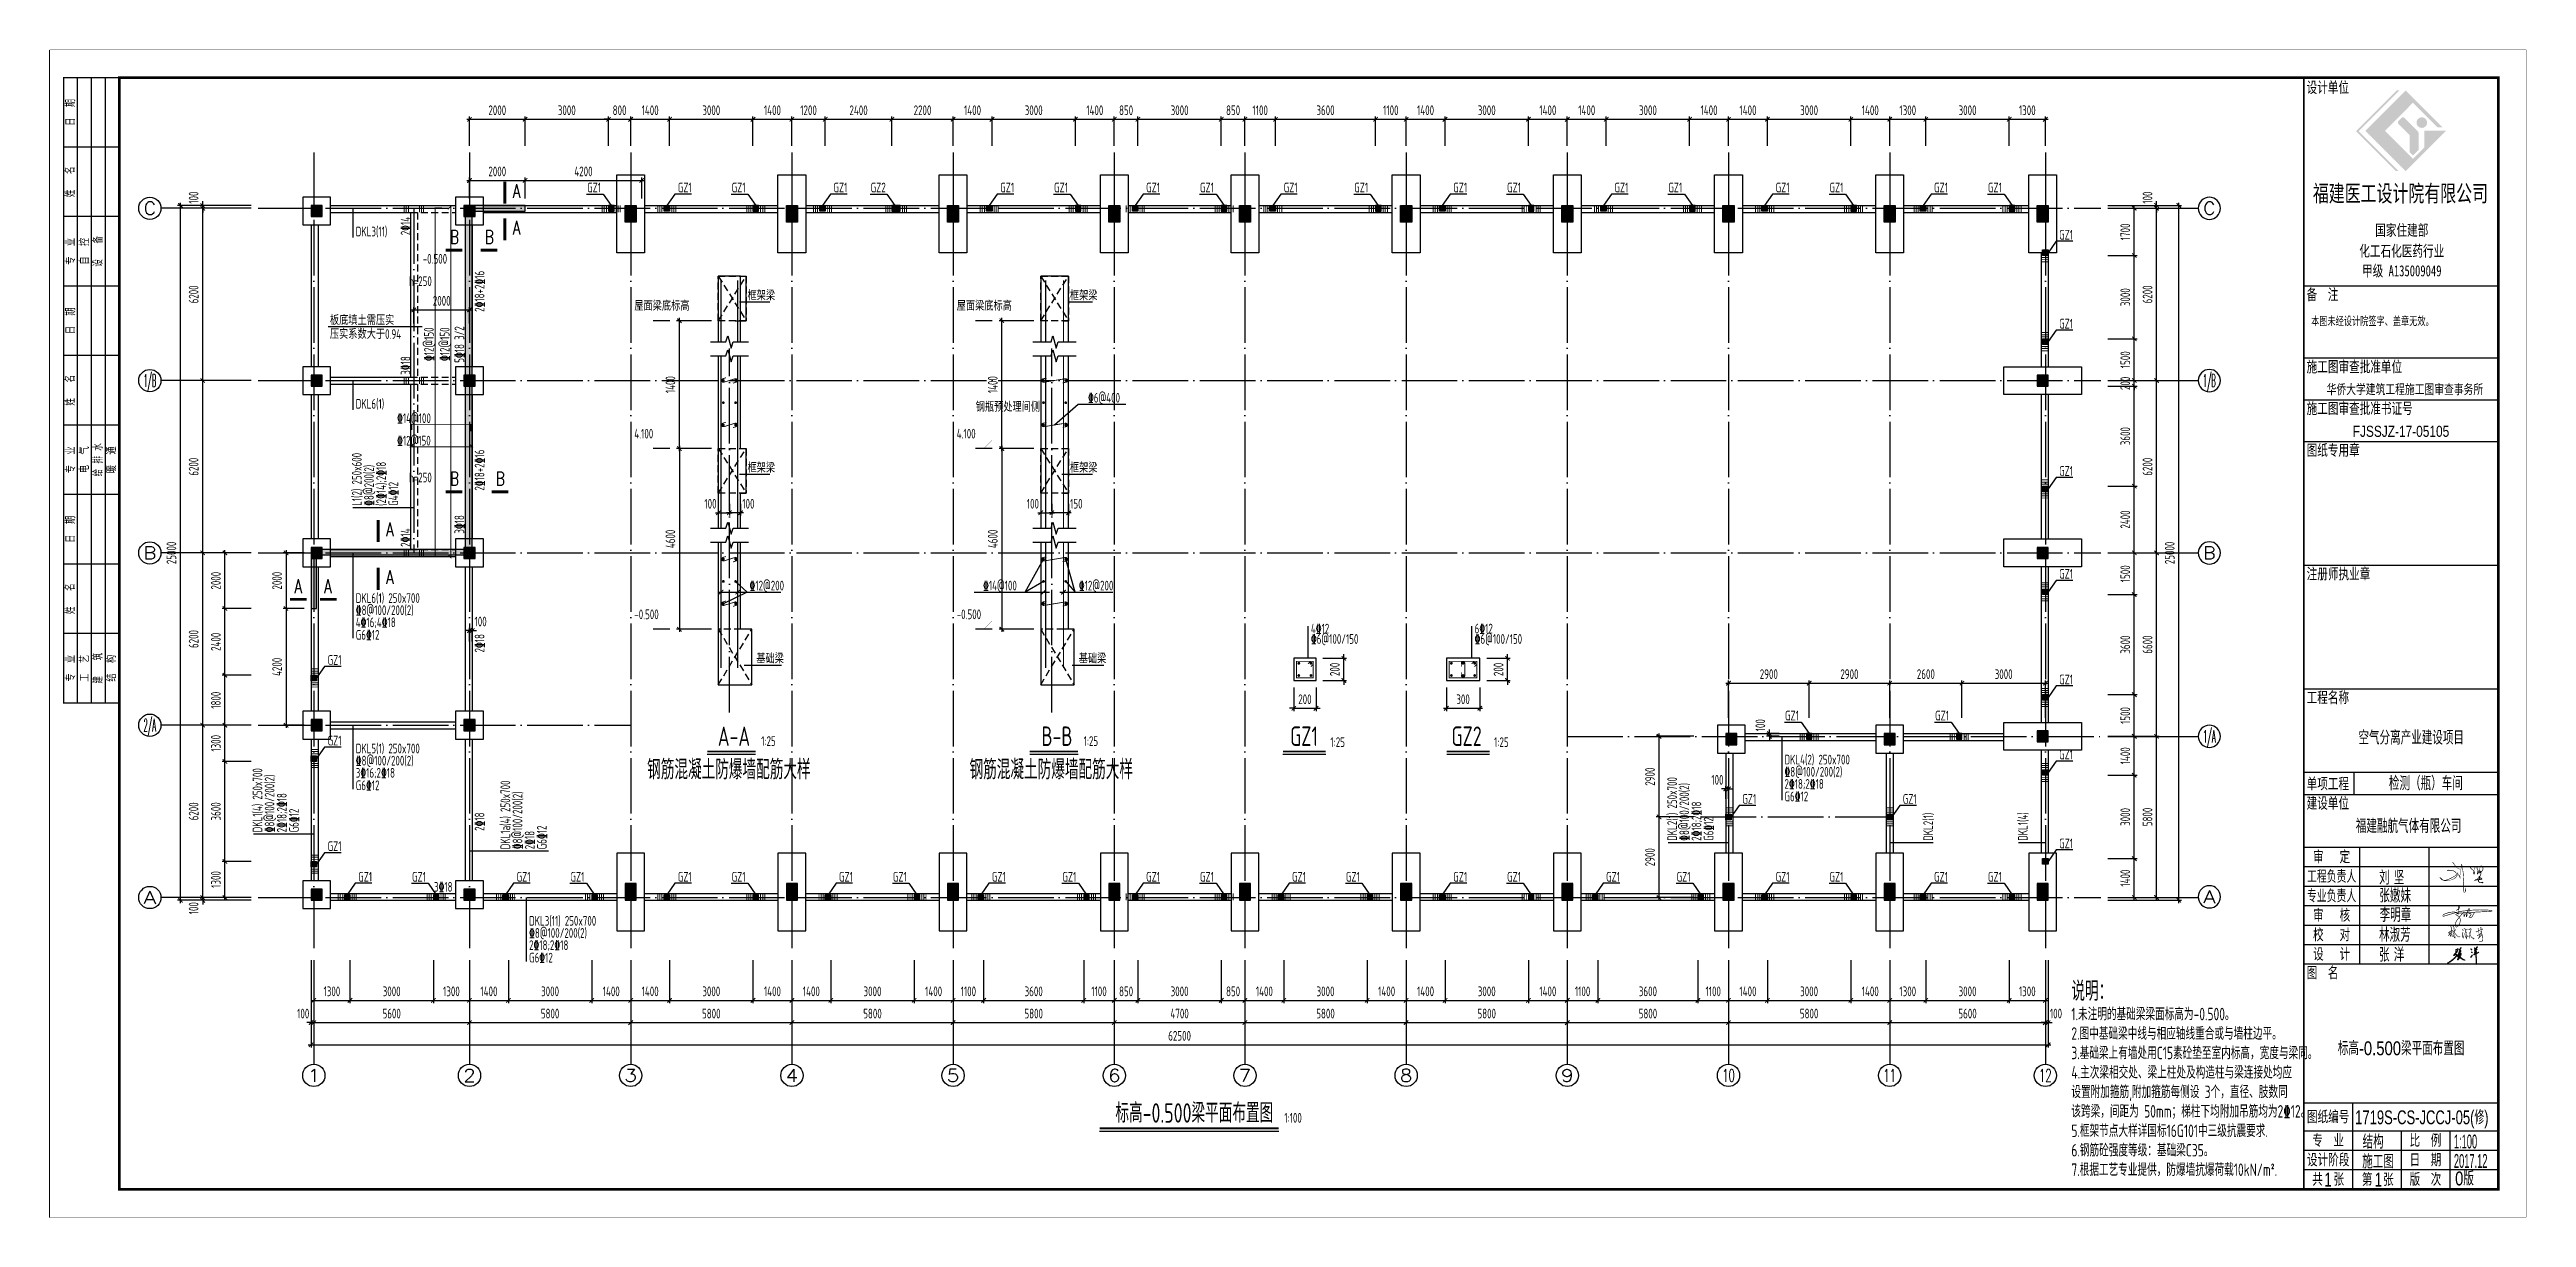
# Model space of a CAD drawing. Extents: x 287065 to 1473467, y 284802 to 344222.
# Drawn here: x 690937 to 780057, y 284802 to 326822 of the extents above; entities that cross this region are included whole.
import ezdxf
from ezdxf.enums import TextEntityAlignment as Align

# ---------------------------------------------------------------- set-up
doc = ezdxf.new("R2010")
doc.units = 0
doc.header["$LTSCALE"] = 1000
doc.linetypes.add('3', pattern=[3.75, 2.5, -1.25])
doc.linetypes.add('DOTE', pattern=[2.42, 2, -0.2, 0.02, -0.2])
doc.layers.get('0').update_dxf_attribs({"linetype": 'CONTINUOUS'})
doc.layers.get('DEFPOINTS').update_dxf_attribs({"linetype": 'CONTINUOUS'})
for name, color, linetype in [('AXIS', 8, 'DOTE'), ('AXIS_DIM', 3, 'CONTINUOUS'), ('AXIS_TEXT', 3, 'CONTINUOUS'), ('BEAM_CON', 4, 'CONTINUOUS'), ('COLU', 7, 'CONTINUOUS'), ('COLU_DE', 7, 'CONTINUOUS'), ('CT', 255, 'CONTINUOUS'), ('DIM', 3, 'CONTINUOUS'), ('FRAME', 3, 'CONTINUOUS'), ('HATCH', 8, 'CONTINUOUS'), ('PUB_TEXT', 7, 'CONTINUOUS'), ('REINL', 1, 'CONTINUOUS'), ('S_BEAM', 4, 'CONTINUOUS'), ('S_BEAMDASH', 134, '3'), ('S_BEAMDIMLOCAL', 7, 'CONTINUOUS'), ('S_BEAMDIMLOCALVER', 7, 'CONTINUOUS'), ('S_BEAMDIMMASS', 2, 'CONTINUOUS'), ('S_BEAMDIMMASSVER', 2, 'CONTINUOUS'), ('S_SUBBEAMHOOP', 1, 'CONTINUOUS'), ('SJSM', 150, 'CONTINUOUS'), ('TEXT', 7, 'CONTINUOUS'), ('THIN', 7, 'CONTINUOUS'), ('TK', 211, 'CONTINUOUS'), ('XG', 4, 'CONTINUOUS'), ('审图中心证书', 7, 'CONTINUOUS'), ('文字', 7, 'CONTINUOUS'), ('柱涂实', 54, 'CONTINUOUS'), ('流程图', 1, 'CONTINUOUS'), ('砼墙-细线', 3, 'CONTINUOUS'), ('第三道尺寸线', 4, 'CONTINUOUS'), ('签字边框线', 4, 'CONTINUOUS')]:
    doc.layers.add(name, color=color, linetype=linetype)
doc.layers.add('rein', color=1, linetype='CONTINUOUS', lineweight=18)
doc.styles.add('_HZTXT', font='tq__rshz.shx', dxfattribs={"width": 0.8, "bigfont": 'tq__hzdc.shx'})
doc.styles.add('_TCH_AXIS', font='COMPLEX', dxfattribs={"bigfont": 'GBCBIG'})
doc.styles.add('COMPLEX', font='COMPLEX')
doc.styles.add('DXFS', font='txt.shx', dxfattribs={"width": 0.7, "bigfont": 'dxfs.shx'})
doc.styles.add('FRAME', font='simhei.ttf', dxfattribs={"width": 0.7})
doc.styles.add('TSSD_Dimension', font='tssdeng.shx', dxfattribs={"width": 0.7, "bigfont": 'hztxt.shx'})
doc.styles.add('TSSD_Rein', font='tssdeng.shx', dxfattribs={"width": 0.7, "bigfont": 'hztxt.shx'})
doc.styles.add('ZSM-FF', font='SJRF', dxfattribs={"width": 0.7, "bigfont": 'HZF'})
doc.styles.add('黑体', font='simhei.ttf', dxfattribs={"width": 0.7})
doc.dimstyles.new('TSSD_100_100', dxfattribs={"dimtxt": 350, "dimasz": 150, "dimexe": 100, "dimexo": 250, "dimgap": 150, "dimtad": 1, "dimdec": 0, "dimzin": 0, "dimdsep": 46, "dimtxsty": 'TSSD_Dimension', "dimblk": 'ARCHTICK', "dimcen": 0, "dimdle": 100, "dimclrd": 3, "dimclre": 3, "dimclrt": 7, "dimadec": 0, "dimazin": 0, "dimtfac": 1, "dimtdec": 0, "dimtix": 1, "dimtmove": 2, "dimatfit": 3, "dimfxl": 100, "dimtolj": 1, "dimtzin": 0, "dimarcsym": 0})
doc.dimstyles.new('TSSD_100_100$0', dxfattribs={"dimtxt": 350, "dimasz": 100, "dimexe": 100, "dimexo": 250, "dimgap": 100, "dimtad": 1, "dimdec": 0, "dimzin": 0, "dimdsep": 46, "dimtxsty": 'TSSD_Rein', "dimblk": 'ARCHTICK', "dimcen": 0, "dimdle": 100, "dimclrt": 7, "dimadec": 0, "dimazin": 0, "dimtfac": 1, "dimtdec": 0, "dimtix": 1, "dimtmove": 2, "dimatfit": 3, "dimfxl": 100, "dimtolj": 1, "dimtzin": 0, "dimarcsym": 0})
doc.dimstyles.new('TSSD_25_100', dxfattribs={"dimtxt": 350, "dimasz": 150, "dimexe": 100, "dimexo": 250, "dimgap": 150, "dimtad": 1, "dimdec": 0, "dimlfac": 0.25, "dimzin": 0, "dimdsep": 46, "dimtxsty": 'TSSD_Dimension', "dimblk": 'ARCHTICK', "dimcen": 0, "dimdle": 100, "dimclrd": 40, "dimclre": 40, "dimclrt": 40, "dimadec": 0, "dimazin": 0, "dimtfac": 1, "dimtdec": 0, "dimtix": 1, "dimtmove": 2, "dimatfit": 3, "dimldrblk": '_tsdbk', "dimfxl": 100, "dimtolj": 1, "dimtzin": 0, "dimarcsym": 0})

msp = doc.modelspace()

# ---------------------------------------------------------------- texts
at = {"layer": 'PUB_TEXT', "style": '_HZTXT'}
for s, width, p in [('检测（瓶）车间', 0.8, (775107.971, 300171.708)), ('1719S-CS-JCCJ-05(修)', 0.7, (773893.967, 288154.42)), ('1', 0.7, (772787.906, 285914.447)), ('1', 0.7, (774599.392, 285914.447)), ('0版', 0.8, (777489.514, 285954.703))]:
    msp.add_text(s, height=500, dxfattribs=dict(at, width=width)).set_placement(p)
at = {"layer": 'S_BEAMDIMLOCALVER', "style": 'TSSD_Rein', "width": 0.7}
for s, height, p in [('2%%13214', 350, (703921.971, 320139.535)), ('2%%13218+2%%13216', 349.99999, (706584.471, 317383.225)), ('5%%13218 3/2', 349.99999, (705856.971, 315551.798)), ('3%%13218', 350, (703921.971, 315120.035)), ('2%%13218+2%%13216', 349.99999, (706584.471, 310950.754)), ('2%%13214', 350, (703921.971, 308928.396)), ('3%%13218', 350, (705856.971, 309403.178)), ('2%%13218', 350, (706584.471, 305129.177)), ('2%%13218', 350, (706584.471, 298709.445))]:
    msp.add_text(s, height=height, rotation=89.99999846, dxfattribs=at).set_placement(p)
at = {"layer": 'S_BEAMDIMMASS', "style": 'TSSD_Rein', "width": 0.7}
for s, height, p in [('DKL3(11)', 350, (701954.554, 320099.519)), ('板底填土需压实', 350, (701025.014, 316910.645)), ('压实系数大于0.94', 350, (701025.014, 316410.645)), ('DKL6(1)', 350, (701954.554, 313899.519)), ('DKL6(1) 250x700', 349.99999, (701954.554, 306912.742)), ('%%1328@100/200(2)', 349.99999, (701954.554, 306475.242)), ('4%%13216;4%%13218', 349.99999, (701954.554, 306037.742)), ('G6%%13212', 350, (701954.554, 305587.742)), ('DKL5(1) 250x700', 349.99999, (701954.554, 301499.519)), ('%%1328@100/200(2)', 349.99999, (701954.554, 301062.019)), ('DKL4(2) 250x700', 349.99999, (753360.297, 301099.519)), ('3%%13216;2%%13218', 349.99999, (701954.554, 300624.519)), ('G6%%13212', 350, (701954.554, 300174.519)), ('2%%13218;2%%13218', 349.99999, (753360.297, 300224.519)), ('%%1328@100/200(2)', 349.99999, (753360.297, 300662.019)), ('G6%%13212', 350, (753360.297, 299774.519)), ('DKL3(11) 250x700', 349.99999, (708190.701, 295299.519)), ('%%1328@100/200(2)', 349.99999, (708190.701, 294862.019)), ('2%%13218;2%%13218', 349.99999, (708190.701, 294424.519)), ('G6%%13212', 350, (708190.701, 293974.519))]:
    msp.add_text(s, height=height, dxfattribs=at).set_placement(p)
at = {"layer": 'S_BEAMDIMMASSVER', "style": 'TSSD_Rein', "width": 0.7}
for s, height, p in [('L1(2) 250x600', 349.99999, (702167.918, 310404.09)), ('(2%%13214);2%%13218', 349.99999, (703042.918, 310404.09)), ('%%1328@200(2)', 349.99999, (702605.418, 310404.09)), ('G4%%13212', 350, (703480.918, 310404.09)), ('DKL1(4) 250x700', 349.99999, (698592.918, 298655.84)), ('%%1328@100/200(2)', 349.99999, (699030.418, 298655.84)), ('DKL1a(4) 250x700', 349.99999, (707511.939, 298047.233)), ('DKL2(1) 250x700', 349.99999, (749492.918, 298351.595)), ('%%1328@100/200(2)', 349.99999, (749930.418, 298351.595)), ('2%%13218;2%%13218', 349.99999, (699467.918, 298655.84)), ('G6%%13212', 350, (699905.918, 298655.84)), ('%%1328@100/200(2)', 349.99999, (707949.439, 298047.233)), ('2%%13218;2%%13218', 349.99999, (750367.918, 298351.595)), ('2%%13218', 350, (708386.939, 298047.233)), ('G6%%13212', 350, (708824.939, 298047.233)), ('G6%%13212', 350, (750805.918, 298351.595)), ('DKL2(1)', 350, (758705.405, 298351.595)), ('DKL1(4)', 350, (762112.521, 298351.595))]:
    msp.add_text(s, height=height, rotation=89.99999846, dxfattribs=at).set_placement(p)
at = {"layer": 'SJSM', "style": 'TSSD_Rein', "width": 0.7}
for s, height, p in [('说明：', 700, (763683.292, 292595.005)), ('1.未注明的基础梁梁面标高为-0.500。', 450, (763683.292, 291895.005)), ('2.图中基础梁中线与相应轴线重合或与墙柱边平。', 450, (763683.292, 291195.005)), ('3.基础梁上有墙处用C15素砼垫至室内标高，宽度与梁同。', 450, (763683.292, 290495.005)), ('4.主次梁相交处、梁上柱处及构造柱与梁连接处均应', 450, (763683.292, 289795.005)), ('设置附加箍筋,附加箍筋每侧设 3个，直径、肢数同', 450, (763683.292, 289095.005)), ('该跨梁，间距为 50mm；梯柱下均附加吊筋均为2\x8412。', 450, (763683.292, 288395.005)), ('5.框架节点大样详国标16G101中三级抗震要求.', 450, (763683.292, 287695.005)), ('6.钢筋砼强度等级：基础梁C35。', 450, (763683.292, 286995.005)), ('7.根据工艺专业提供，防爆墙抗爆荷载10kN/m%%1402%%141.', 450, (763683.292, 286295.005))]:
    msp.add_text(s, height=height, dxfattribs=at).set_placement(p)
at = {"layer": 'TEXT', "width": 0.7}
for s, height, style, p in [('A', 500, 'COMPLEX', (707609.006, 321482.104)), ('GZ1', 350, 'TSSD_Rein', (710280.226, 321683.545)), ('GZ1', 350, 'TSSD_Rein', (713542.563, 321683.545)), ('GZ1', 350, 'TSSD_Rein', (715480.226, 321683.545)), ('GZ1', 350, 'TSSD_Rein', (719142.563, 321683.545)), ('GZ2', 350, 'TSSD_Rein', (720480.226, 321683.545)), ('GZ1', 350, 'TSSD_Rein', (725142.563, 321683.545)), ('GZ1', 350, 'TSSD_Rein', (727080.226, 321683.545)), ('GZ1', 350, 'TSSD_Rein', (730392.563, 321683.545)), ('GZ1', 350, 'TSSD_Rein', (732330.226, 321683.545)), ('GZ1', 350, 'TSSD_Rein', (735342.563, 321683.545)), ('GZ1', 350, 'TSSD_Rein', (737880.226, 321683.545)), ('GZ1', 350, 'TSSD_Rein', (741442.563, 321683.545)), ('GZ1', 350, 'TSSD_Rein', (743380.226, 321683.545)), ('GZ1', 350, 'TSSD_Rein', (747242.563, 321683.545)), ('GZ1', 350, 'TSSD_Rein', (749180.226, 321683.545)), ('GZ1', 350, 'TSSD_Rein', (753042.563, 321683.545)), ('GZ1', 350, 'TSSD_Rein', (754980.226, 321683.545)), ('GZ1', 350, 'TSSD_Rein', (758742.563, 321683.545)), ('GZ1', 350, 'TSSD_Rein', (760680.226, 321683.545)), ('B', 500, 'COMPLEX', (705347.356, 319827.977)), ('B', 500, 'COMPLEX', (706602.374, 319827.977)), ('A', 500, 'COMPLEX', (707609.006, 320164.314)), ('GZ1', 350, 'TSSD_Rein', (763242.563, 319983.545)), ('h=250', 350, 'TSSD_Rein', (703869.885, 318312.535)), ('GZ1', 350, 'TSSD_Rein', (763242.563, 316783.545)), ('%%13214@100', 350, 'TSSD_Rein', (703440.583, 313382.279)), ('%%13212@150', 350, 'TSSD_Rein', (703440.583, 312574.282)), ('h=250', 350, 'TSSD_Rein', (703869.885, 311249.171)), ('B', 500, 'COMPLEX', (705347.356, 311133.682)), ('B', 500, 'COMPLEX', (706998.913, 311133.682)), ('GZ1', 350, 'TSSD_Rein', (763242.563, 311483.545)), ('A', 500, 'COMPLEX', (703051.086, 309310.747)), ('A', 500, 'COMPLEX', (699747.356, 307262.936)), ('A', 500, 'COMPLEX', (700819.787, 307262.936)), ('A', 500, 'COMPLEX', (703051.086, 307593.135)), ('GZ1', 350, 'TSSD_Rein', (763242.563, 307783.545)), ('4\x8412', 350, 'TSSD_Rein', (736320.821, 305813.847)), ('\x846@100/150', 350, 'TSSD_Rein', (736320.821, 305438.847)), ('6%%13212', 350, 'TSSD_Rein', (742211.125, 305813.847)), ('\x846@100/150', 350, 'TSSD_Rein', (742211.125, 305438.847)), ('GZ1', 350, 'TSSD_Rein', (700942.563, 304683.545)), ('GZ1', 350, 'TSSD_Rein', (763242.563, 303983.545)), ('GZ1', 350, 'TSSD_Rein', (753380.226, 302683.545)), ('GZ1', 350, 'TSSD_Rein', (758780.226, 302683.545)), ('GZ1', 350, 'TSSD_Rein', (700942.563, 301783.545)), ('GZ1', 350, 'TSSD_Rein', (763242.563, 301283.545)), ('GZ1', 350, 'TSSD_Rein', (751842.563, 299683.545)), ('GZ1', 350, 'TSSD_Rein', (757617.563, 299683.545)), ('GZ1', 350, 'TSSD_Rein', (700942.563, 297983.545)), ('GZ1', 350, 'TSSD_Rein', (763242.563, 298083.545)), ('GZ1', 350, 'TSSD_Rein', (702042.563, 296883.545)), ('GZ1', 350, 'TSSD_Rein', (703980.226, 296883.545)), ('3%%13218', 350, 'TSSD_Rein', (704768.496, 296521.708)), ('GZ1', 350, 'TSSD_Rein', (707742.563, 296883.545)), ('GZ1', 350, 'TSSD_Rein', (709680.226, 296883.545)), ('GZ1', 350, 'TSSD_Rein', (713542.563, 296883.545)), ('GZ1', 350, 'TSSD_Rein', (715480.226, 296883.545)), ('GZ1', 350, 'TSSD_Rein', (719342.563, 296883.545)), ('GZ1', 350, 'TSSD_Rein', (721280.226, 296883.545)), ('GZ1', 350, 'TSSD_Rein', (724842.563, 296883.545)), ('GZ1', 350, 'TSSD_Rein', (727380.226, 296883.545)), ('GZ1', 350, 'TSSD_Rein', (730392.563, 296883.545)), ('GZ1', 350, 'TSSD_Rein', (732330.226, 296883.545)), ('GZ1', 350, 'TSSD_Rein', (735642.563, 296883.545)), ('GZ1', 350, 'TSSD_Rein', (737580.226, 296883.545)), ('GZ1', 350, 'TSSD_Rein', (741442.563, 296883.545)), ('GZ1', 350, 'TSSD_Rein', (743380.226, 296883.545)), ('GZ1', 350, 'TSSD_Rein', (746942.563, 296883.545)), ('GZ1', 350, 'TSSD_Rein', (749480.226, 296883.545)), ('GZ1', 350, 'TSSD_Rein', (753042.563, 296883.545)), ('GZ1', 350, 'TSSD_Rein', (754980.226, 296883.545)), ('GZ1', 350, 'TSSD_Rein', (758742.563, 296883.545)), ('GZ1', 350, 'TSSD_Rein', (760680.226, 296883.545))]:
    msp.add_text(s, height=height, dxfattribs=dict(at, style=style)).set_placement(p)
at = {"layer": 'TEXT', "style": 'TSSD_Rein', "width": 0.7}
for s, height, p in [('框架梁', 350, (728147.027, 318150.843)), ('钢瓶预处理间侧', 350, (725418.832, 314141.082)), ('%%1326@400', 350, (728877.081, 314469.2)), ('框架梁', 350, (728147.027, 311950.843)), ('%%13214@100', 349.99999, (725133.06, 307710.463)), ('%%13212@200', 349.99999, (728592.631, 307710.463)), ('基础梁', 350, (728463.848, 305086.81))]:
    msp.add_text(s, height=height, dxfattribs=at).set_placement(p, align=Align.TOP_CENTER)
for p in [(704761.488, 315614.127), (705329.658, 315614.127)]:
    msp.add_text('%%13212@150', height=350, rotation=90, dxfattribs=at).set_placement(p)
at = {"layer": 'TEXT', "linetype": 'ByBlock', "style": 'TSSD_Rein', "width": 0.7}
for s, p in [('B-B', (727742.454, 301766.414)), ('GZ1', (736575.537, 301766.414)), ('GZ2', (742465.84, 301766.414)), ('钢筋混凝土防爆墙配筋大样', (729918.913, 300566.414)), ('标高-0.500梁平面布置图', (734964.799, 288211.708))]:
    msp.add_text(s, height=700, dxfattribs=at).set_placement(p, align=Align.RIGHT)
for s, p in [('1:25', (728142.454, 301766.182)), ('1:25', (737022.207, 301728.383)), ('1:25', (742912.511, 301728.383)), ('1:100', (735364.799, 288211.708))]:
    msp.add_text(s, height=350, dxfattribs=at).set_placement(p)
at = {"layer": 'THIN', "style": 'TSSD_Rein', "width": 0.7}
for s, p in [('-0.500', (704363.939, 319116.971)), ('屋面梁底标高', (723577.101, 317426.409)), ('4.100', (723577.101, 312826.409)), ('-0.500', (723577.101, 306326.409))]:
    msp.add_text(s, height=350, dxfattribs=at).set_placement(p)
at = {"layer": 'TK', "style": 'ZSM-FF', "width": 0.8}
msp.add_text('标高-0.500梁平面布置图', height=500, dxfattribs=at).set_placement((775546.971, 290911.708), align=Align.MIDDLE)

# ---------------------------------------------------------------- blocks, each defined once
blk = doc.blocks.new('_ARCHTICK')
at = {"color": 0}
blk.add_lwpolyline([(-0.53, -0.53, 0.25, 0.25, 0), (0.53, 0.53, 0.5, 0.5, 0)], format="xyseb", dxfattribs=at)
blk = doc.blocks.new('*D1052')
at = {"layer": 'AXIS_DIM', "color": 3, "lineweight": -2}
for p, q in [((700347, 294062), (700347, 291712)), ((700447, 294062), (700447, 291712)), ((700347, 291812), (700197, 291812)), ((700347, 291812), (700447, 291812)), ((700447, 291812), (700597, 291812))]:
    blk.add_line(p, q, dxfattribs=at)
at = {"layer": 'DEFPOINTS', "color": 0}
for p in [(700347, 294312), (700447, 294312), (700447, 291812)]:
    blk.add_point(p, dxfattribs=at)
at = {"layer": 'AXIS_DIM', "color": 3, "lineweight": -2, "xscale": 150, "yscale": 150, "zscale": 150}
blk.add_blockref('_ARCHTICK', (700347, 291812), dxfattribs=at)
at = {"layer": 'AXIS_DIM', "color": 3, "lineweight": -2, "xscale": 150, "yscale": 150, "zscale": 150, "rotation": 180}
blk.add_blockref('_ARCHTICK', (700447, 291812), dxfattribs=at)
at = {"layer": 'AXIS_DIM', "color": 7, "insert": (700065, 292137), "char_height": 350, "attachment_point": 5, "style": 'TSSD_Dimension'}
blk.add_mtext('\\A1;100', dxfattribs=at)
blk = doc.blocks.new('*D1053')
at = {"layer": 'AXIS_DIM', "color": 3, "lineweight": -2}
for p, q in [((700447, 294062), (700447, 291712)), ((706047, 294062), (706047, 291712)), ((700347, 291812), (706147, 291812))]:
    blk.add_line(p, q, dxfattribs=at)
at = {"layer": 'DEFPOINTS', "color": 0}
for p in [(700447, 294312), (706047, 294312), (706047, 291812)]:
    blk.add_point(p, dxfattribs=at)
at = {"layer": 'AXIS_DIM', "color": 3, "lineweight": -2, "xscale": 150, "yscale": 150, "zscale": 150, "rotation": 180}
blk.add_blockref('_ARCHTICK', (700447, 291812), dxfattribs=at)
at = {"layer": 'AXIS_DIM', "color": 3, "lineweight": -2, "xscale": 150, "yscale": 150, "zscale": 150}
blk.add_blockref('_ARCHTICK', (706047, 291812), dxfattribs=at)
at = {"layer": 'AXIS_DIM', "color": 7, "insert": (703247, 292137), "char_height": 350, "attachment_point": 5, "style": 'TSSD_Dimension'}
blk.add_mtext('\\A1;5600', dxfattribs=at)
blk = doc.blocks.new('*D1054')
at = {"layer": 'AXIS_DIM', "color": 3, "lineweight": -2}
for p, q in [((706047, 294062), (706047, 291712)), ((711847, 294062), (711847, 291712)), ((705947, 291812), (711947, 291812))]:
    blk.add_line(p, q, dxfattribs=at)
at = {"layer": 'DEFPOINTS', "color": 0}
for p in [(706047, 294312), (711847, 294312), (711847, 291812)]:
    blk.add_point(p, dxfattribs=at)
at = {"layer": 'AXIS_DIM', "color": 3, "lineweight": -2, "xscale": 150, "yscale": 150, "zscale": 150, "rotation": 180}
blk.add_blockref('_ARCHTICK', (706047, 291812), dxfattribs=at)
at = {"layer": 'AXIS_DIM', "color": 3, "lineweight": -2, "xscale": 150, "yscale": 150, "zscale": 150}
blk.add_blockref('_ARCHTICK', (711847, 291812), dxfattribs=at)
at = {"layer": 'AXIS_DIM', "color": 7, "insert": (708947, 292137), "char_height": 350, "attachment_point": 5, "style": 'TSSD_Dimension'}
blk.add_mtext('\\A1;5800', dxfattribs=at)
blk = doc.blocks.new('*D1055')
at = {"layer": 'AXIS_DIM', "color": 3, "lineweight": -2}
for p, q in [((711847, 294062), (711847, 291712)), ((717647, 294062), (717647, 291712)), ((711747, 291812), (717747, 291812))]:
    blk.add_line(p, q, dxfattribs=at)
at = {"layer": 'DEFPOINTS', "color": 0}
for p in [(711847, 294312), (717647, 294312), (717647, 291812)]:
    blk.add_point(p, dxfattribs=at)
at = {"layer": 'AXIS_DIM', "color": 3, "lineweight": -2, "xscale": 150, "yscale": 150, "zscale": 150, "rotation": 180}
blk.add_blockref('_ARCHTICK', (711847, 291812), dxfattribs=at)
at = {"layer": 'AXIS_DIM', "color": 3, "lineweight": -2, "xscale": 150, "yscale": 150, "zscale": 150}
blk.add_blockref('_ARCHTICK', (717647, 291812), dxfattribs=at)
at = {"layer": 'AXIS_DIM', "color": 7, "insert": (714747, 292137), "char_height": 350, "attachment_point": 5, "style": 'TSSD_Dimension'}
blk.add_mtext('\\A1;5800', dxfattribs=at)
blk = doc.blocks.new('*D1056')
at = {"layer": 'AXIS_DIM', "color": 3, "lineweight": -2}
for p, q in [((717647, 294062), (717647, 291712)), ((723447, 294062), (723447, 291712)), ((717547, 291812), (723547, 291812))]:
    blk.add_line(p, q, dxfattribs=at)
at = {"layer": 'DEFPOINTS', "color": 0}
for p in [(717647, 294312), (723447, 294312), (723447, 291812)]:
    blk.add_point(p, dxfattribs=at)
at = {"layer": 'AXIS_DIM', "color": 3, "lineweight": -2, "xscale": 150, "yscale": 150, "zscale": 150, "rotation": 180}
blk.add_blockref('_ARCHTICK', (717647, 291812), dxfattribs=at)
at = {"layer": 'AXIS_DIM', "color": 3, "lineweight": -2, "xscale": 150, "yscale": 150, "zscale": 150}
blk.add_blockref('_ARCHTICK', (723447, 291812), dxfattribs=at)
at = {"layer": 'AXIS_DIM', "color": 7, "insert": (720547, 292137), "char_height": 350, "attachment_point": 5, "style": 'TSSD_Dimension'}
blk.add_mtext('\\A1;5800', dxfattribs=at)
blk = doc.blocks.new('*D1057')
at = {"layer": 'AXIS_DIM', "color": 3, "lineweight": -2}
for p, q in [((723447, 294062), (723447, 291712)), ((729247, 294062), (729247, 291712)), ((723347, 291812), (729347, 291812))]:
    blk.add_line(p, q, dxfattribs=at)
at = {"layer": 'DEFPOINTS', "color": 0}
for p in [(723447, 294312), (729247, 294312), (729247, 291812)]:
    blk.add_point(p, dxfattribs=at)
at = {"layer": 'AXIS_DIM', "color": 3, "lineweight": -2, "xscale": 150, "yscale": 150, "zscale": 150, "rotation": 180}
blk.add_blockref('_ARCHTICK', (723447, 291812), dxfattribs=at)
at = {"layer": 'AXIS_DIM', "color": 3, "lineweight": -2, "xscale": 150, "yscale": 150, "zscale": 150}
blk.add_blockref('_ARCHTICK', (729247, 291812), dxfattribs=at)
at = {"layer": 'AXIS_DIM', "color": 7, "insert": (726347, 292137), "char_height": 350, "attachment_point": 5, "style": 'TSSD_Dimension'}
blk.add_mtext('\\A1;5800', dxfattribs=at)
blk = doc.blocks.new('*D1058')
at = {"layer": 'AXIS_DIM', "color": 3, "lineweight": -2}
for p, q in [((729247, 294062), (729247, 291712)), ((733947, 294062), (733947, 291712)), ((729147, 291812), (734047, 291812))]:
    blk.add_line(p, q, dxfattribs=at)
at = {"layer": 'DEFPOINTS', "color": 0}
for p in [(729247, 294312), (733947, 294312), (733947, 291812)]:
    blk.add_point(p, dxfattribs=at)
at = {"layer": 'AXIS_DIM', "color": 3, "lineweight": -2, "xscale": 150, "yscale": 150, "zscale": 150, "rotation": 180}
blk.add_blockref('_ARCHTICK', (729247, 291812), dxfattribs=at)
at = {"layer": 'AXIS_DIM', "color": 3, "lineweight": -2, "xscale": 150, "yscale": 150, "zscale": 150}
blk.add_blockref('_ARCHTICK', (733947, 291812), dxfattribs=at)
at = {"layer": 'AXIS_DIM', "color": 7, "insert": (731597, 292137), "char_height": 350, "attachment_point": 5, "style": 'TSSD_Dimension'}
blk.add_mtext('\\A1;4700', dxfattribs=at)
blk = doc.blocks.new('*D1059')
at = {"layer": 'AXIS_DIM', "color": 3, "lineweight": -2}
for p, q in [((733947, 294062), (733947, 291712)), ((739747, 294062), (739747, 291712)), ((733847, 291812), (739847, 291812))]:
    blk.add_line(p, q, dxfattribs=at)
at = {"layer": 'DEFPOINTS', "color": 0}
for p in [(733947, 294312), (739747, 294312), (739747, 291812)]:
    blk.add_point(p, dxfattribs=at)
at = {"layer": 'AXIS_DIM', "color": 3, "lineweight": -2, "xscale": 150, "yscale": 150, "zscale": 150, "rotation": 180}
blk.add_blockref('_ARCHTICK', (733947, 291812), dxfattribs=at)
at = {"layer": 'AXIS_DIM', "color": 3, "lineweight": -2, "xscale": 150, "yscale": 150, "zscale": 150}
blk.add_blockref('_ARCHTICK', (739747, 291812), dxfattribs=at)
at = {"layer": 'AXIS_DIM', "color": 7, "insert": (736847, 292137), "char_height": 350, "attachment_point": 5, "style": 'TSSD_Dimension'}
blk.add_mtext('\\A1;5800', dxfattribs=at)
blk = doc.blocks.new('*D1060')
at = {"layer": 'AXIS_DIM', "color": 3, "lineweight": -2}
for p, q in [((739747, 294062), (739747, 291712)), ((745547, 294062), (745547, 291712)), ((739647, 291812), (745647, 291812))]:
    blk.add_line(p, q, dxfattribs=at)
at = {"layer": 'DEFPOINTS', "color": 0}
for p in [(739747, 294312), (745547, 294312), (745547, 291812)]:
    blk.add_point(p, dxfattribs=at)
at = {"layer": 'AXIS_DIM', "color": 3, "lineweight": -2, "xscale": 150, "yscale": 150, "zscale": 150, "rotation": 180}
blk.add_blockref('_ARCHTICK', (739747, 291812), dxfattribs=at)
at = {"layer": 'AXIS_DIM', "color": 3, "lineweight": -2, "xscale": 150, "yscale": 150, "zscale": 150}
blk.add_blockref('_ARCHTICK', (745547, 291812), dxfattribs=at)
at = {"layer": 'AXIS_DIM', "color": 7, "insert": (742647, 292137), "char_height": 350, "attachment_point": 5, "style": 'TSSD_Dimension'}
blk.add_mtext('\\A1;5800', dxfattribs=at)
blk = doc.blocks.new('*D1061')
at = {"layer": 'AXIS_DIM', "color": 3, "lineweight": -2}
for p, q in [((745547, 294062), (745547, 291712)), ((751347, 294062), (751347, 291712)), ((745447, 291812), (751447, 291812))]:
    blk.add_line(p, q, dxfattribs=at)
at = {"layer": 'DEFPOINTS', "color": 0}
for p in [(745547, 294312), (751347, 294312), (751347, 291812)]:
    blk.add_point(p, dxfattribs=at)
at = {"layer": 'AXIS_DIM', "color": 3, "lineweight": -2, "xscale": 150, "yscale": 150, "zscale": 150, "rotation": 180}
blk.add_blockref('_ARCHTICK', (745547, 291812), dxfattribs=at)
at = {"layer": 'AXIS_DIM', "color": 3, "lineweight": -2, "xscale": 150, "yscale": 150, "zscale": 150}
blk.add_blockref('_ARCHTICK', (751347, 291812), dxfattribs=at)
at = {"layer": 'AXIS_DIM', "color": 7, "insert": (748447, 292137), "char_height": 350, "attachment_point": 5, "style": 'TSSD_Dimension'}
blk.add_mtext('\\A1;5800', dxfattribs=at)
blk = doc.blocks.new('*D1062')
at = {"layer": 'AXIS_DIM', "color": 3, "lineweight": -2}
for p, q in [((751347, 294062), (751347, 291712)), ((757147, 294062), (757147, 291712)), ((751247, 291812), (757247, 291812))]:
    blk.add_line(p, q, dxfattribs=at)
at = {"layer": 'DEFPOINTS', "color": 0}
for p in [(751347, 294312), (757147, 294312), (757147, 291812)]:
    blk.add_point(p, dxfattribs=at)
at = {"layer": 'AXIS_DIM', "color": 3, "lineweight": -2, "xscale": 150, "yscale": 150, "zscale": 150, "rotation": 180}
blk.add_blockref('_ARCHTICK', (751347, 291812), dxfattribs=at)
at = {"layer": 'AXIS_DIM', "color": 3, "lineweight": -2, "xscale": 150, "yscale": 150, "zscale": 150}
blk.add_blockref('_ARCHTICK', (757147, 291812), dxfattribs=at)
at = {"layer": 'AXIS_DIM', "color": 7, "insert": (754247, 292137), "char_height": 350, "attachment_point": 5, "style": 'TSSD_Dimension'}
blk.add_mtext('\\A1;5800', dxfattribs=at)
blk = doc.blocks.new('*D1063')
at = {"layer": 'AXIS_DIM', "color": 3, "lineweight": -2}
for p, q in [((757147, 294062), (757147, 291712)), ((762747, 294062), (762747, 291712)), ((757047, 291812), (762847, 291812))]:
    blk.add_line(p, q, dxfattribs=at)
at = {"layer": 'DEFPOINTS', "color": 0}
for p in [(757147, 294312), (762747, 294312), (762747, 291812)]:
    blk.add_point(p, dxfattribs=at)
at = {"layer": 'AXIS_DIM', "color": 3, "lineweight": -2, "xscale": 150, "yscale": 150, "zscale": 150, "rotation": 180}
blk.add_blockref('_ARCHTICK', (757147, 291812), dxfattribs=at)
at = {"layer": 'AXIS_DIM', "color": 3, "lineweight": -2, "xscale": 150, "yscale": 150, "zscale": 150}
blk.add_blockref('_ARCHTICK', (762747, 291812), dxfattribs=at)
at = {"layer": 'AXIS_DIM', "color": 7, "insert": (759947, 292137), "char_height": 350, "attachment_point": 5, "style": 'TSSD_Dimension'}
blk.add_mtext('\\A1;5600', dxfattribs=at)
blk = doc.blocks.new('*D1064')
at = {"layer": 'AXIS_DIM', "color": 3, "lineweight": -2}
for p, q in [((762747, 294062), (762747, 291712)), ((762847, 294062), (762847, 291712)), ((762747, 291812), (762597, 291812)), ((762747, 291812), (762847, 291812)), ((762847, 291812), (762997, 291812))]:
    blk.add_line(p, q, dxfattribs=at)
at = {"layer": 'DEFPOINTS', "color": 0}
for p in [(762747, 294312), (762847, 294312), (762847, 291812)]:
    blk.add_point(p, dxfattribs=at)
at = {"layer": 'AXIS_DIM', "color": 3, "lineweight": -2, "xscale": 150, "yscale": 150, "zscale": 150}
blk.add_blockref('_ARCHTICK', (762747, 291812), dxfattribs=at)
at = {"layer": 'AXIS_DIM', "color": 3, "lineweight": -2, "xscale": 150, "yscale": 150, "zscale": 150, "rotation": 180}
blk.add_blockref('_ARCHTICK', (762847, 291812), dxfattribs=at)
at = {"layer": 'AXIS_DIM', "color": 7, "insert": (763129, 292137), "char_height": 350, "attachment_point": 5, "style": 'TSSD_Dimension'}
blk.add_mtext('\\A1;100', dxfattribs=at)
blk = doc.blocks.new('*D1065')
at = {"layer": 'AXIS_DIM', "color": 3, "lineweight": -2}
for p, q in [((700347, 294062), (700347, 290912)), ((762847, 294062), (762847, 290912)), ((700247, 291012), (762947, 291012))]:
    blk.add_line(p, q, dxfattribs=at)
at = {"layer": 'DEFPOINTS', "color": 0}
for p in [(700347, 294312), (762847, 294312), (762847, 291012)]:
    blk.add_point(p, dxfattribs=at)
at = {"layer": 'AXIS_DIM', "color": 3, "lineweight": -2, "xscale": 150, "yscale": 150, "zscale": 150, "rotation": 180}
blk.add_blockref('_ARCHTICK', (700347, 291012), dxfattribs=at)
at = {"layer": 'AXIS_DIM', "color": 3, "lineweight": -2, "xscale": 150, "yscale": 150, "zscale": 150}
blk.add_blockref('_ARCHTICK', (762847, 291012), dxfattribs=at)
at = {"layer": 'AXIS_DIM', "color": 7, "insert": (731597, 291337), "char_height": 350, "attachment_point": 5, "style": 'TSSD_Dimension'}
blk.add_mtext('\\A1;62500', dxfattribs=at)
blk = doc.blocks.new('_AXISO')
blk.add_circle((0, 0), 0.5)
at = {"layer": 'AXIS_TEXT', "style": 'COMPLEX', "width": 1.041667}
blk.add_attdef('A', text='', height=0.56, dxfattribs=at).set_placement((-0.25, -0.28), (0.25, -0.28), align=Align.FIT)
blk = doc.blocks.new('*D1006')
at = {"layer": 'DEFPOINTS', "color": 0}
for p in [(706147, 305917), (706047, 305272), (706147, 305272)]:
    blk.add_point(p, dxfattribs=at)
at = {"layer": 'DIM', "color": 3, "lineweight": -2}
for p, q in [((706047, 305917), (705897, 305917)), ((706047, 305522), (706047, 306017)), ((706047, 305917), (706147, 305917)), ((706147, 305522), (706147, 306017)), ((706147, 305917), (706297, 305917))]:
    blk.add_line(p, q, dxfattribs=at)
at = {"layer": 'DIM', "color": 3, "lineweight": -2, "xscale": 150, "yscale": 150, "zscale": 150}
blk.add_blockref('_ARCHTICK', (706047, 305917), dxfattribs=at)
at = {"layer": 'DIM', "color": 3, "lineweight": -2, "xscale": 150, "yscale": 150, "zscale": 150, "rotation": 180}
blk.add_blockref('_ARCHTICK', (706147, 305917), dxfattribs=at)
at = {"layer": 'DIM', "color": 7, "insert": (706447, 306242), "char_height": 350, "attachment_point": 5, "style": 'TSSD_Dimension'}
blk.add_mtext('\\A1;100', dxfattribs=at)
blk = doc.blocks.new('*D1007')
at = {"layer": 'DEFPOINTS', "color": 0}
for p in [(751247, 300220), (751247, 299614), (751347, 299614)]:
    blk.add_point(p, dxfattribs=at)
at = {"layer": 'DIM', "color": 3, "lineweight": -2}
for p, q in [((751247, 300220), (751097, 300220)), ((751247, 299864), (751247, 300320)), ((751347, 300220), (751247, 300220)), ((751347, 299864), (751347, 300320)), ((751347, 300220), (751497, 300220))]:
    blk.add_line(p, q, dxfattribs=at)
at = {"layer": 'DIM', "color": 3, "lineweight": -2, "xscale": 150, "yscale": 150, "zscale": 150}
blk.add_blockref('_ARCHTICK', (751247, 300220), dxfattribs=at)
at = {"layer": 'DIM', "color": 3, "lineweight": -2, "xscale": 150, "yscale": 150, "zscale": 150, "rotation": 180}
blk.add_blockref('_ARCHTICK', (751347, 300220), dxfattribs=at)
at = {"layer": 'DIM', "color": 7, "insert": (750947, 300545), "char_height": 350, "attachment_point": 5, "style": 'TSSD_Dimension'}
blk.add_mtext('\\A1;100', dxfattribs=at)
blk = doc.blocks.new('*D1008')
at = {"layer": 'DEFPOINTS', "color": 0}
for p in [(700347, 308712), (699447, 306712), (700347, 306712)]:
    blk.add_point(p, dxfattribs=at)
at = {"layer": 'DIM', "color": 3, "lineweight": -2}
for p, q in [((700097, 308712), (699347, 308712)), ((699447, 308812), (699447, 306612)), ((700097, 306712), (699347, 306712))]:
    blk.add_line(p, q, dxfattribs=at)
at = {"layer": 'DIM', "color": 3, "lineweight": -2, "xscale": 150, "yscale": 150, "zscale": 150}
for p, rotation in [((699447, 308712), 90), ((699447, 306712), 270)]:
    blk.add_blockref('_ARCHTICK', p, dxfattribs=dict(at, rotation=rotation))
at = {"layer": 'DIM', "color": 7, "insert": (699122, 307712), "char_height": 350, "attachment_point": 5, "rotation": 90, "style": 'TSSD_Dimension'}
blk.add_mtext('\\A1;2000', dxfattribs=at)
blk = doc.blocks.new('*D1009')
at = {"layer": 'DEFPOINTS', "color": 0}
for p in [(700347, 306712), (699447, 302512), (700347, 302512)]:
    blk.add_point(p, dxfattribs=at)
at = {"layer": 'DIM', "color": 3, "lineweight": -2}
for p, q in [((700097, 306712), (699347, 306712)), ((699447, 306812), (699447, 302412)), ((700097, 302512), (699347, 302512))]:
    blk.add_line(p, q, dxfattribs=at)
at = {"layer": 'DIM', "color": 3, "lineweight": -2, "xscale": 150, "yscale": 150, "zscale": 150}
for p, rotation in [((699447, 306712), 90), ((699447, 302512), 270)]:
    blk.add_blockref('_ARCHTICK', p, dxfattribs=dict(at, rotation=rotation))
at = {"layer": 'DIM', "color": 7, "insert": (699122, 304612), "char_height": 350, "attachment_point": 5, "rotation": 90, "style": 'TSSD_Dimension'}
blk.add_mtext('\\A1;4200', dxfattribs=at)
blk = doc.blocks.new('*D1010')
at = {"layer": 'DEFPOINTS', "color": 0}
for p in [(708047, 322112), (706047, 321212), (708047, 321212)]:
    blk.add_point(p, dxfattribs=at)
at = {"layer": 'DIM', "color": 3, "lineweight": -2}
for p, q in [((705947, 322112), (708147, 322112)), ((706047, 321462), (706047, 322212)), ((708047, 321462), (708047, 322212))]:
    blk.add_line(p, q, dxfattribs=at)
at = {"layer": 'DIM', "color": 3, "lineweight": -2, "xscale": 150, "yscale": 150, "zscale": 150, "rotation": 180}
blk.add_blockref('_ARCHTICK', (706047, 322112), dxfattribs=at)
at = {"layer": 'DIM', "color": 3, "lineweight": -2, "xscale": 150, "yscale": 150, "zscale": 150}
blk.add_blockref('_ARCHTICK', (708047, 322112), dxfattribs=at)
at = {"layer": 'DIM', "color": 7, "insert": (707047, 322437), "char_height": 350, "attachment_point": 5, "style": 'TSSD_Dimension'}
blk.add_mtext('\\A1;2000', dxfattribs=at)
blk = doc.blocks.new('*D1011')
at = {"layer": 'DEFPOINTS', "color": 0}
for p in [(712247, 322112), (708047, 321212), (712247, 321212)]:
    blk.add_point(p, dxfattribs=at)
at = {"layer": 'DIM', "color": 3, "lineweight": -2}
for p, q in [((707947, 322112), (712347, 322112)), ((708047, 321462), (708047, 322212)), ((712247, 321462), (712247, 322212))]:
    blk.add_line(p, q, dxfattribs=at)
at = {"layer": 'DIM', "color": 3, "lineweight": -2, "xscale": 150, "yscale": 150, "zscale": 150, "rotation": 180}
blk.add_blockref('_ARCHTICK', (708047, 322112), dxfattribs=at)
at = {"layer": 'DIM', "color": 3, "lineweight": -2, "xscale": 150, "yscale": 150, "zscale": 150}
blk.add_blockref('_ARCHTICK', (712247, 322112), dxfattribs=at)
at = {"layer": 'DIM', "color": 7, "insert": (710147, 322437), "char_height": 350, "attachment_point": 5, "style": 'TSSD_Dimension'}
blk.add_mtext('\\A1;4200', dxfattribs=at)
blk = doc.blocks.new('*D1012')
at = {"layer": 'DEFPOINTS', "color": 0}
for p in [(752816, 302212), (753422, 302212), (753422, 302112)]:
    blk.add_point(p, dxfattribs=at)
at = {"layer": 'DIM', "color": 3, "lineweight": -2}
for p, q in [((753172, 302212), (752716, 302212)), ((752816, 302212), (752816, 302362)), ((752816, 302112), (752816, 302212)), ((753172, 302112), (752716, 302112)), ((752816, 302112), (752816, 301962))]:
    blk.add_line(p, q, dxfattribs=at)
at = {"layer": 'DIM', "color": 3, "lineweight": -2, "xscale": 150, "yscale": 150, "zscale": 150}
for p, rotation in [((752816, 302212), 270), ((752816, 302112), 90)]:
    blk.add_blockref('_ARCHTICK', p, dxfattribs=dict(at, rotation=rotation))
at = {"layer": 'DIM', "color": 7, "insert": (752491, 302512), "char_height": 350, "attachment_point": 5, "rotation": 90, "style": 'TSSD_Dimension'}
blk.add_mtext('\\A1;100', dxfattribs=at)
blk = doc.blocks.new('*D1013')
at = {"layer": 'DEFPOINTS', "color": 0}
for p in [(700447, 294312), (701747, 294312), (701747, 292612)]:
    blk.add_point(p, dxfattribs=at)
at = {"layer": '第三道尺寸线', "color": 3, "lineweight": -2}
for p, q in [((700447, 294062), (700447, 292512)), ((701747, 294062), (701747, 292512)), ((700347, 292612), (701847, 292612))]:
    blk.add_line(p, q, dxfattribs=at)
at = {"layer": '第三道尺寸线', "color": 3, "lineweight": -2, "xscale": 150, "yscale": 150, "zscale": 150, "rotation": 180}
blk.add_blockref('_ARCHTICK', (700447, 292612), dxfattribs=at)
at = {"layer": '第三道尺寸线', "color": 3, "lineweight": -2, "xscale": 150, "yscale": 150, "zscale": 150}
blk.add_blockref('_ARCHTICK', (701747, 292612), dxfattribs=at)
at = {"layer": '第三道尺寸线', "color": 7, "insert": (701097, 292937), "char_height": 350, "attachment_point": 5, "style": 'TSSD_Dimension'}
blk.add_mtext('\\A1;1300', dxfattribs=at)
blk = doc.blocks.new('*D1014')
at = {"layer": 'DEFPOINTS', "color": 0}
for p in [(701747, 294312), (704747, 294312), (704747, 292612)]:
    blk.add_point(p, dxfattribs=at)
at = {"layer": '第三道尺寸线', "color": 3, "lineweight": -2}
for p, q in [((701747, 294062), (701747, 292512)), ((704747, 294062), (704747, 292512)), ((701647, 292612), (704847, 292612))]:
    blk.add_line(p, q, dxfattribs=at)
at = {"layer": '第三道尺寸线', "color": 3, "lineweight": -2, "xscale": 150, "yscale": 150, "zscale": 150, "rotation": 180}
blk.add_blockref('_ARCHTICK', (701747, 292612), dxfattribs=at)
at = {"layer": '第三道尺寸线', "color": 3, "lineweight": -2, "xscale": 150, "yscale": 150, "zscale": 150}
blk.add_blockref('_ARCHTICK', (704747, 292612), dxfattribs=at)
at = {"layer": '第三道尺寸线', "color": 7, "insert": (703247, 292937), "char_height": 350, "attachment_point": 5, "style": 'TSSD_Dimension'}
blk.add_mtext('\\A1;3000', dxfattribs=at)
blk = doc.blocks.new('*D1015')
at = {"layer": 'DEFPOINTS', "color": 0}
for p in [(704747, 294312), (706047, 294312), (706047, 292612)]:
    blk.add_point(p, dxfattribs=at)
at = {"layer": '第三道尺寸线', "color": 3, "lineweight": -2}
for p, q in [((704747, 294062), (704747, 292512)), ((706047, 294062), (706047, 292512)), ((704647, 292612), (706147, 292612))]:
    blk.add_line(p, q, dxfattribs=at)
at = {"layer": '第三道尺寸线', "color": 3, "lineweight": -2, "xscale": 150, "yscale": 150, "zscale": 150, "rotation": 180}
blk.add_blockref('_ARCHTICK', (704747, 292612), dxfattribs=at)
at = {"layer": '第三道尺寸线', "color": 3, "lineweight": -2, "xscale": 150, "yscale": 150, "zscale": 150}
blk.add_blockref('_ARCHTICK', (706047, 292612), dxfattribs=at)
at = {"layer": '第三道尺寸线', "color": 7, "insert": (705397, 292937), "char_height": 350, "attachment_point": 5, "style": 'TSSD_Dimension'}
blk.add_mtext('\\A1;1300', dxfattribs=at)
blk = doc.blocks.new('*D1016')
at = {"layer": 'DEFPOINTS', "color": 0}
for p in [(706047, 294312), (707447, 294312), (707447, 292612)]:
    blk.add_point(p, dxfattribs=at)
at = {"layer": '第三道尺寸线', "color": 3, "lineweight": -2}
for p, q in [((706047, 294062), (706047, 292512)), ((707447, 294062), (707447, 292512)), ((705947, 292612), (707547, 292612))]:
    blk.add_line(p, q, dxfattribs=at)
at = {"layer": '第三道尺寸线', "color": 3, "lineweight": -2, "xscale": 150, "yscale": 150, "zscale": 150, "rotation": 180}
blk.add_blockref('_ARCHTICK', (706047, 292612), dxfattribs=at)
at = {"layer": '第三道尺寸线', "color": 3, "lineweight": -2, "xscale": 150, "yscale": 150, "zscale": 150}
blk.add_blockref('_ARCHTICK', (707447, 292612), dxfattribs=at)
at = {"layer": '第三道尺寸线', "color": 7, "insert": (706747, 292937), "char_height": 350, "attachment_point": 5, "style": 'TSSD_Dimension'}
blk.add_mtext('\\A1;1400', dxfattribs=at)
blk = doc.blocks.new('*D1017')
at = {"layer": 'DEFPOINTS', "color": 0}
for p in [(707447, 294312), (710447, 294312), (710447, 292612)]:
    blk.add_point(p, dxfattribs=at)
at = {"layer": '第三道尺寸线', "color": 3, "lineweight": -2}
for p, q in [((707447, 294062), (707447, 292512)), ((710447, 294062), (710447, 292512)), ((707347, 292612), (710547, 292612))]:
    blk.add_line(p, q, dxfattribs=at)
at = {"layer": '第三道尺寸线', "color": 3, "lineweight": -2, "xscale": 150, "yscale": 150, "zscale": 150, "rotation": 180}
blk.add_blockref('_ARCHTICK', (707447, 292612), dxfattribs=at)
at = {"layer": '第三道尺寸线', "color": 3, "lineweight": -2, "xscale": 150, "yscale": 150, "zscale": 150}
blk.add_blockref('_ARCHTICK', (710447, 292612), dxfattribs=at)
at = {"layer": '第三道尺寸线', "color": 7, "insert": (708947, 292937), "char_height": 350, "attachment_point": 5, "style": 'TSSD_Dimension'}
blk.add_mtext('\\A1;3000', dxfattribs=at)
blk = doc.blocks.new('*D1018')
at = {"layer": 'DEFPOINTS', "color": 0}
for p in [(710447, 294312), (711847, 294312), (711847, 292612)]:
    blk.add_point(p, dxfattribs=at)
at = {"layer": '第三道尺寸线', "color": 3, "lineweight": -2}
for p, q in [((710447, 294062), (710447, 292512)), ((711847, 294062), (711847, 292512)), ((710347, 292612), (711947, 292612))]:
    blk.add_line(p, q, dxfattribs=at)
at = {"layer": '第三道尺寸线', "color": 3, "lineweight": -2, "xscale": 150, "yscale": 150, "zscale": 150, "rotation": 180}
blk.add_blockref('_ARCHTICK', (710447, 292612), dxfattribs=at)
at = {"layer": '第三道尺寸线', "color": 3, "lineweight": -2, "xscale": 150, "yscale": 150, "zscale": 150}
blk.add_blockref('_ARCHTICK', (711847, 292612), dxfattribs=at)
at = {"layer": '第三道尺寸线', "color": 7, "insert": (711147, 292937), "char_height": 350, "attachment_point": 5, "style": 'TSSD_Dimension'}
blk.add_mtext('\\A1;1400', dxfattribs=at)
blk = doc.blocks.new('*D1019')
at = {"layer": 'DEFPOINTS', "color": 0}
for p in [(711847, 294312), (713247, 294312), (713247, 292612)]:
    blk.add_point(p, dxfattribs=at)
at = {"layer": '第三道尺寸线', "color": 3, "lineweight": -2}
for p, q in [((711847, 294062), (711847, 292512)), ((713247, 294062), (713247, 292512)), ((711747, 292612), (713347, 292612))]:
    blk.add_line(p, q, dxfattribs=at)
at = {"layer": '第三道尺寸线', "color": 3, "lineweight": -2, "xscale": 150, "yscale": 150, "zscale": 150, "rotation": 180}
blk.add_blockref('_ARCHTICK', (711847, 292612), dxfattribs=at)
at = {"layer": '第三道尺寸线', "color": 3, "lineweight": -2, "xscale": 150, "yscale": 150, "zscale": 150}
blk.add_blockref('_ARCHTICK', (713247, 292612), dxfattribs=at)
at = {"layer": '第三道尺寸线', "color": 7, "insert": (712547, 292937), "char_height": 350, "attachment_point": 5, "style": 'TSSD_Dimension'}
blk.add_mtext('\\A1;1400', dxfattribs=at)
blk = doc.blocks.new('*D1020')
at = {"layer": 'DEFPOINTS', "color": 0}
for p in [(713247, 294312), (716247, 294312), (716247, 292612)]:
    blk.add_point(p, dxfattribs=at)
at = {"layer": '第三道尺寸线', "color": 3, "lineweight": -2}
for p, q in [((713247, 294062), (713247, 292512)), ((716247, 294062), (716247, 292512)), ((713147, 292612), (716347, 292612))]:
    blk.add_line(p, q, dxfattribs=at)
at = {"layer": '第三道尺寸线', "color": 3, "lineweight": -2, "xscale": 150, "yscale": 150, "zscale": 150, "rotation": 180}
blk.add_blockref('_ARCHTICK', (713247, 292612), dxfattribs=at)
at = {"layer": '第三道尺寸线', "color": 3, "lineweight": -2, "xscale": 150, "yscale": 150, "zscale": 150}
blk.add_blockref('_ARCHTICK', (716247, 292612), dxfattribs=at)
at = {"layer": '第三道尺寸线', "color": 7, "insert": (714747, 292937), "char_height": 350, "attachment_point": 5, "style": 'TSSD_Dimension'}
blk.add_mtext('\\A1;3000', dxfattribs=at)
blk = doc.blocks.new('*D1021')
at = {"layer": 'DEFPOINTS', "color": 0}
for p in [(716247, 294312), (717647, 294312), (717647, 292612)]:
    blk.add_point(p, dxfattribs=at)
at = {"layer": '第三道尺寸线', "color": 3, "lineweight": -2}
for p, q in [((716247, 294062), (716247, 292512)), ((717647, 294062), (717647, 292512)), ((716147, 292612), (717747, 292612))]:
    blk.add_line(p, q, dxfattribs=at)
at = {"layer": '第三道尺寸线', "color": 3, "lineweight": -2, "xscale": 150, "yscale": 150, "zscale": 150, "rotation": 180}
blk.add_blockref('_ARCHTICK', (716247, 292612), dxfattribs=at)
at = {"layer": '第三道尺寸线', "color": 3, "lineweight": -2, "xscale": 150, "yscale": 150, "zscale": 150}
blk.add_blockref('_ARCHTICK', (717647, 292612), dxfattribs=at)
at = {"layer": '第三道尺寸线', "color": 7, "insert": (716947, 292937), "char_height": 350, "attachment_point": 5, "style": 'TSSD_Dimension'}
blk.add_mtext('\\A1;1400', dxfattribs=at)
blk = doc.blocks.new('*D1022')
at = {"layer": 'DEFPOINTS', "color": 0}
for p in [(717647, 294312), (719047, 294312), (719047, 292612)]:
    blk.add_point(p, dxfattribs=at)
at = {"layer": '第三道尺寸线', "color": 3, "lineweight": -2}
for p, q in [((717647, 294062), (717647, 292512)), ((719047, 294062), (719047, 292512)), ((717547, 292612), (719147, 292612))]:
    blk.add_line(p, q, dxfattribs=at)
at = {"layer": '第三道尺寸线', "color": 3, "lineweight": -2, "xscale": 150, "yscale": 150, "zscale": 150, "rotation": 180}
blk.add_blockref('_ARCHTICK', (717647, 292612), dxfattribs=at)
at = {"layer": '第三道尺寸线', "color": 3, "lineweight": -2, "xscale": 150, "yscale": 150, "zscale": 150}
blk.add_blockref('_ARCHTICK', (719047, 292612), dxfattribs=at)
at = {"layer": '第三道尺寸线', "color": 7, "insert": (718347, 292937), "char_height": 350, "attachment_point": 5, "style": 'TSSD_Dimension'}
blk.add_mtext('\\A1;1400', dxfattribs=at)
blk = doc.blocks.new('*D1023')
at = {"layer": 'DEFPOINTS', "color": 0}
for p in [(719047, 294312), (722047, 294312), (722047, 292612)]:
    blk.add_point(p, dxfattribs=at)
at = {"layer": '第三道尺寸线', "color": 3, "lineweight": -2}
for p, q in [((719047, 294062), (719047, 292512)), ((722047, 294062), (722047, 292512)), ((718947, 292612), (722147, 292612))]:
    blk.add_line(p, q, dxfattribs=at)
at = {"layer": '第三道尺寸线', "color": 3, "lineweight": -2, "xscale": 150, "yscale": 150, "zscale": 150, "rotation": 180}
blk.add_blockref('_ARCHTICK', (719047, 292612), dxfattribs=at)
at = {"layer": '第三道尺寸线', "color": 3, "lineweight": -2, "xscale": 150, "yscale": 150, "zscale": 150}
blk.add_blockref('_ARCHTICK', (722047, 292612), dxfattribs=at)
at = {"layer": '第三道尺寸线', "color": 7, "insert": (720547, 292937), "char_height": 350, "attachment_point": 5, "style": 'TSSD_Dimension'}
blk.add_mtext('\\A1;3000', dxfattribs=at)
blk = doc.blocks.new('*D1024')
at = {"layer": 'DEFPOINTS', "color": 0}
for p in [(722047, 294312), (723447, 294312), (723447, 292612)]:
    blk.add_point(p, dxfattribs=at)
at = {"layer": '第三道尺寸线', "color": 3, "lineweight": -2}
for p, q in [((722047, 294062), (722047, 292512)), ((723447, 294062), (723447, 292512)), ((721947, 292612), (723547, 292612))]:
    blk.add_line(p, q, dxfattribs=at)
at = {"layer": '第三道尺寸线', "color": 3, "lineweight": -2, "xscale": 150, "yscale": 150, "zscale": 150, "rotation": 180}
blk.add_blockref('_ARCHTICK', (722047, 292612), dxfattribs=at)
at = {"layer": '第三道尺寸线', "color": 3, "lineweight": -2, "xscale": 150, "yscale": 150, "zscale": 150}
blk.add_blockref('_ARCHTICK', (723447, 292612), dxfattribs=at)
at = {"layer": '第三道尺寸线', "color": 7, "insert": (722747, 292937), "char_height": 350, "attachment_point": 5, "style": 'TSSD_Dimension'}
blk.add_mtext('\\A1;1400', dxfattribs=at)
blk = doc.blocks.new('*D1025')
at = {"layer": 'DEFPOINTS', "color": 0}
for p in [(723447, 294312), (724547, 294312), (724547, 292612)]:
    blk.add_point(p, dxfattribs=at)
at = {"layer": '第三道尺寸线', "color": 3, "lineweight": -2}
for p, q in [((723447, 294062), (723447, 292512)), ((724547, 294062), (724547, 292512)), ((723347, 292612), (724647, 292612))]:
    blk.add_line(p, q, dxfattribs=at)
at = {"layer": '第三道尺寸线', "color": 3, "lineweight": -2, "xscale": 150, "yscale": 150, "zscale": 150, "rotation": 180}
blk.add_blockref('_ARCHTICK', (723447, 292612), dxfattribs=at)
at = {"layer": '第三道尺寸线', "color": 3, "lineweight": -2, "xscale": 150, "yscale": 150, "zscale": 150}
blk.add_blockref('_ARCHTICK', (724547, 292612), dxfattribs=at)
at = {"layer": '第三道尺寸线', "color": 7, "insert": (723997, 292937), "char_height": 350, "attachment_point": 5, "style": 'TSSD_Dimension'}
blk.add_mtext('\\A1;1100', dxfattribs=at)
blk = doc.blocks.new('*D1026')
at = {"layer": 'DEFPOINTS', "color": 0}
for p in [(724547, 294312), (728147, 294312), (728147, 292612)]:
    blk.add_point(p, dxfattribs=at)
at = {"layer": '第三道尺寸线', "color": 3, "lineweight": -2}
for p, q in [((724547, 294062), (724547, 292512)), ((728147, 294062), (728147, 292512)), ((724447, 292612), (728247, 292612))]:
    blk.add_line(p, q, dxfattribs=at)
at = {"layer": '第三道尺寸线', "color": 3, "lineweight": -2, "xscale": 150, "yscale": 150, "zscale": 150, "rotation": 180}
blk.add_blockref('_ARCHTICK', (724547, 292612), dxfattribs=at)
at = {"layer": '第三道尺寸线', "color": 3, "lineweight": -2, "xscale": 150, "yscale": 150, "zscale": 150}
blk.add_blockref('_ARCHTICK', (728147, 292612), dxfattribs=at)
at = {"layer": '第三道尺寸线', "color": 7, "insert": (726347, 292937), "char_height": 350, "attachment_point": 5, "style": 'TSSD_Dimension'}
blk.add_mtext('\\A1;3600', dxfattribs=at)
blk = doc.blocks.new('*D958')
at = {"layer": 'DEFPOINTS', "color": 0}
for p in [(728147, 294312), (729247, 294312), (729247, 292612)]:
    blk.add_point(p, dxfattribs=at)
at = {"layer": '第三道尺寸线', "color": 3, "lineweight": -2}
for p, q in [((728147, 294062), (728147, 292512)), ((729247, 294062), (729247, 292512)), ((728047, 292612), (729347, 292612))]:
    blk.add_line(p, q, dxfattribs=at)
at = {"layer": '第三道尺寸线', "color": 3, "lineweight": -2, "xscale": 150, "yscale": 150, "zscale": 150, "rotation": 180}
blk.add_blockref('_ARCHTICK', (728147, 292612), dxfattribs=at)
at = {"layer": '第三道尺寸线', "color": 3, "lineweight": -2, "xscale": 150, "yscale": 150, "zscale": 150}
blk.add_blockref('_ARCHTICK', (729247, 292612), dxfattribs=at)
at = {"layer": '第三道尺寸线', "color": 7, "insert": (728697, 292937), "char_height": 350, "attachment_point": 5, "style": 'TSSD_Dimension'}
blk.add_mtext('\\A1;1100', dxfattribs=at)
blk = doc.blocks.new('*D959')
at = {"layer": 'DEFPOINTS', "color": 0}
for p in [(729247, 294312), (730097, 294312), (730097, 292612)]:
    blk.add_point(p, dxfattribs=at)
at = {"layer": '第三道尺寸线', "color": 3, "lineweight": -2}
for p, q in [((729247, 294062), (729247, 292512)), ((730097, 294062), (730097, 292512)), ((729147, 292612), (730197, 292612))]:
    blk.add_line(p, q, dxfattribs=at)
at = {"layer": '第三道尺寸线', "color": 3, "lineweight": -2, "xscale": 150, "yscale": 150, "zscale": 150, "rotation": 180}
blk.add_blockref('_ARCHTICK', (729247, 292612), dxfattribs=at)
at = {"layer": '第三道尺寸线', "color": 3, "lineweight": -2, "xscale": 150, "yscale": 150, "zscale": 150}
blk.add_blockref('_ARCHTICK', (730097, 292612), dxfattribs=at)
at = {"layer": '第三道尺寸线', "color": 7, "insert": (729672, 292937), "char_height": 350, "attachment_point": 5, "style": 'TSSD_Dimension'}
blk.add_mtext('\\A1;850', dxfattribs=at)
blk = doc.blocks.new('*D960')
at = {"layer": 'DEFPOINTS', "color": 0}
for p in [(730097, 294312), (733097, 294312), (733097, 292612)]:
    blk.add_point(p, dxfattribs=at)
at = {"layer": '第三道尺寸线', "color": 3, "lineweight": -2}
for p, q in [((730097, 294062), (730097, 292512)), ((733097, 294062), (733097, 292512)), ((729997, 292612), (733197, 292612))]:
    blk.add_line(p, q, dxfattribs=at)
at = {"layer": '第三道尺寸线', "color": 3, "lineweight": -2, "xscale": 150, "yscale": 150, "zscale": 150, "rotation": 180}
blk.add_blockref('_ARCHTICK', (730097, 292612), dxfattribs=at)
at = {"layer": '第三道尺寸线', "color": 3, "lineweight": -2, "xscale": 150, "yscale": 150, "zscale": 150}
blk.add_blockref('_ARCHTICK', (733097, 292612), dxfattribs=at)
at = {"layer": '第三道尺寸线', "color": 7, "insert": (731597, 292937), "char_height": 350, "attachment_point": 5, "style": 'TSSD_Dimension'}
blk.add_mtext('\\A1;3000', dxfattribs=at)
blk = doc.blocks.new('*D961')
at = {"layer": 'DEFPOINTS', "color": 0}
for p in [(733097, 294312), (733947, 294312), (733947, 292612)]:
    blk.add_point(p, dxfattribs=at)
at = {"layer": '第三道尺寸线', "color": 3, "lineweight": -2}
for p, q in [((733097, 294062), (733097, 292512)), ((733947, 294062), (733947, 292512)), ((732997, 292612), (734047, 292612))]:
    blk.add_line(p, q, dxfattribs=at)
at = {"layer": '第三道尺寸线', "color": 3, "lineweight": -2, "xscale": 150, "yscale": 150, "zscale": 150, "rotation": 180}
blk.add_blockref('_ARCHTICK', (733097, 292612), dxfattribs=at)
at = {"layer": '第三道尺寸线', "color": 3, "lineweight": -2, "xscale": 150, "yscale": 150, "zscale": 150}
blk.add_blockref('_ARCHTICK', (733947, 292612), dxfattribs=at)
at = {"layer": '第三道尺寸线', "color": 7, "insert": (733522, 292937), "char_height": 350, "attachment_point": 5, "style": 'TSSD_Dimension'}
blk.add_mtext('\\A1;850', dxfattribs=at)
blk = doc.blocks.new('*D962')
at = {"layer": 'DEFPOINTS', "color": 0}
for p in [(733947, 294312), (735347, 294312), (735347, 292612)]:
    blk.add_point(p, dxfattribs=at)
at = {"layer": '第三道尺寸线', "color": 3, "lineweight": -2}
for p, q in [((733947, 294062), (733947, 292512)), ((735347, 294062), (735347, 292512)), ((733847, 292612), (735447, 292612))]:
    blk.add_line(p, q, dxfattribs=at)
at = {"layer": '第三道尺寸线', "color": 3, "lineweight": -2, "xscale": 150, "yscale": 150, "zscale": 150, "rotation": 180}
blk.add_blockref('_ARCHTICK', (733947, 292612), dxfattribs=at)
at = {"layer": '第三道尺寸线', "color": 3, "lineweight": -2, "xscale": 150, "yscale": 150, "zscale": 150}
blk.add_blockref('_ARCHTICK', (735347, 292612), dxfattribs=at)
at = {"layer": '第三道尺寸线', "color": 7, "insert": (734647, 292937), "char_height": 350, "attachment_point": 5, "style": 'TSSD_Dimension'}
blk.add_mtext('\\A1;1400', dxfattribs=at)
blk = doc.blocks.new('*D963')
at = {"layer": 'DEFPOINTS', "color": 0}
for p in [(735347, 294312), (738347, 294312), (738347, 292612)]:
    blk.add_point(p, dxfattribs=at)
at = {"layer": '第三道尺寸线', "color": 3, "lineweight": -2}
for p, q in [((735347, 294062), (735347, 292512)), ((738347, 294062), (738347, 292512)), ((735247, 292612), (738447, 292612))]:
    blk.add_line(p, q, dxfattribs=at)
at = {"layer": '第三道尺寸线', "color": 3, "lineweight": -2, "xscale": 150, "yscale": 150, "zscale": 150, "rotation": 180}
blk.add_blockref('_ARCHTICK', (735347, 292612), dxfattribs=at)
at = {"layer": '第三道尺寸线', "color": 3, "lineweight": -2, "xscale": 150, "yscale": 150, "zscale": 150}
blk.add_blockref('_ARCHTICK', (738347, 292612), dxfattribs=at)
at = {"layer": '第三道尺寸线', "color": 7, "insert": (736847, 292937), "char_height": 350, "attachment_point": 5, "style": 'TSSD_Dimension'}
blk.add_mtext('\\A1;3000', dxfattribs=at)
blk = doc.blocks.new('*D964')
at = {"layer": 'DEFPOINTS', "color": 0}
for p in [(738347, 294312), (739747, 294312), (739747, 292612)]:
    blk.add_point(p, dxfattribs=at)
at = {"layer": '第三道尺寸线', "color": 3, "lineweight": -2}
for p, q in [((738347, 294062), (738347, 292512)), ((739747, 294062), (739747, 292512)), ((738247, 292612), (739847, 292612))]:
    blk.add_line(p, q, dxfattribs=at)
at = {"layer": '第三道尺寸线', "color": 3, "lineweight": -2, "xscale": 150, "yscale": 150, "zscale": 150, "rotation": 180}
blk.add_blockref('_ARCHTICK', (738347, 292612), dxfattribs=at)
at = {"layer": '第三道尺寸线', "color": 3, "lineweight": -2, "xscale": 150, "yscale": 150, "zscale": 150}
blk.add_blockref('_ARCHTICK', (739747, 292612), dxfattribs=at)
at = {"layer": '第三道尺寸线', "color": 7, "insert": (739047, 292937), "char_height": 350, "attachment_point": 5, "style": 'TSSD_Dimension'}
blk.add_mtext('\\A1;1400', dxfattribs=at)
blk = doc.blocks.new('*D965')
at = {"layer": 'DEFPOINTS', "color": 0}
for p in [(739747, 294312), (741147, 294312), (741147, 292612)]:
    blk.add_point(p, dxfattribs=at)
at = {"layer": '第三道尺寸线', "color": 3, "lineweight": -2}
for p, q in [((739747, 294062), (739747, 292512)), ((741147, 294062), (741147, 292512)), ((739647, 292612), (741247, 292612))]:
    blk.add_line(p, q, dxfattribs=at)
at = {"layer": '第三道尺寸线', "color": 3, "lineweight": -2, "xscale": 150, "yscale": 150, "zscale": 150, "rotation": 180}
blk.add_blockref('_ARCHTICK', (739747, 292612), dxfattribs=at)
at = {"layer": '第三道尺寸线', "color": 3, "lineweight": -2, "xscale": 150, "yscale": 150, "zscale": 150}
blk.add_blockref('_ARCHTICK', (741147, 292612), dxfattribs=at)
at = {"layer": '第三道尺寸线', "color": 7, "insert": (740447, 292937), "char_height": 350, "attachment_point": 5, "style": 'TSSD_Dimension'}
blk.add_mtext('\\A1;1400', dxfattribs=at)
blk = doc.blocks.new('*D966')
at = {"layer": 'DEFPOINTS', "color": 0}
for p in [(741147, 294312), (744147, 294312), (744147, 292612)]:
    blk.add_point(p, dxfattribs=at)
at = {"layer": '第三道尺寸线', "color": 3, "lineweight": -2}
for p, q in [((741147, 294062), (741147, 292512)), ((744147, 294062), (744147, 292512)), ((741047, 292612), (744247, 292612))]:
    blk.add_line(p, q, dxfattribs=at)
at = {"layer": '第三道尺寸线', "color": 3, "lineweight": -2, "xscale": 150, "yscale": 150, "zscale": 150, "rotation": 180}
blk.add_blockref('_ARCHTICK', (741147, 292612), dxfattribs=at)
at = {"layer": '第三道尺寸线', "color": 3, "lineweight": -2, "xscale": 150, "yscale": 150, "zscale": 150}
blk.add_blockref('_ARCHTICK', (744147, 292612), dxfattribs=at)
at = {"layer": '第三道尺寸线', "color": 7, "insert": (742647, 292937), "char_height": 350, "attachment_point": 5, "style": 'TSSD_Dimension'}
blk.add_mtext('\\A1;3000', dxfattribs=at)
blk = doc.blocks.new('*D967')
at = {"layer": 'DEFPOINTS', "color": 0}
for p in [(744147, 294312), (745547, 294312), (745547, 292612)]:
    blk.add_point(p, dxfattribs=at)
at = {"layer": '第三道尺寸线', "color": 3, "lineweight": -2}
for p, q in [((744147, 294062), (744147, 292512)), ((745547, 294062), (745547, 292512)), ((744047, 292612), (745647, 292612))]:
    blk.add_line(p, q, dxfattribs=at)
at = {"layer": '第三道尺寸线', "color": 3, "lineweight": -2, "xscale": 150, "yscale": 150, "zscale": 150, "rotation": 180}
blk.add_blockref('_ARCHTICK', (744147, 292612), dxfattribs=at)
at = {"layer": '第三道尺寸线', "color": 3, "lineweight": -2, "xscale": 150, "yscale": 150, "zscale": 150}
blk.add_blockref('_ARCHTICK', (745547, 292612), dxfattribs=at)
at = {"layer": '第三道尺寸线', "color": 7, "insert": (744847, 292937), "char_height": 350, "attachment_point": 5, "style": 'TSSD_Dimension'}
blk.add_mtext('\\A1;1400', dxfattribs=at)
blk = doc.blocks.new('*D968')
at = {"layer": 'DEFPOINTS', "color": 0}
for p in [(745547, 294312), (746647, 294312), (746647, 292612)]:
    blk.add_point(p, dxfattribs=at)
at = {"layer": '第三道尺寸线', "color": 3, "lineweight": -2}
for p, q in [((745547, 294062), (745547, 292512)), ((746647, 294062), (746647, 292512)), ((745447, 292612), (746747, 292612))]:
    blk.add_line(p, q, dxfattribs=at)
at = {"layer": '第三道尺寸线', "color": 3, "lineweight": -2, "xscale": 150, "yscale": 150, "zscale": 150, "rotation": 180}
blk.add_blockref('_ARCHTICK', (745547, 292612), dxfattribs=at)
at = {"layer": '第三道尺寸线', "color": 3, "lineweight": -2, "xscale": 150, "yscale": 150, "zscale": 150}
blk.add_blockref('_ARCHTICK', (746647, 292612), dxfattribs=at)
at = {"layer": '第三道尺寸线', "color": 7, "insert": (746097, 292937), "char_height": 350, "attachment_point": 5, "style": 'TSSD_Dimension'}
blk.add_mtext('\\A1;1100', dxfattribs=at)
blk = doc.blocks.new('*D969')
at = {"layer": 'DEFPOINTS', "color": 0}
for p in [(746647, 294312), (750247, 294312), (750247, 292612)]:
    blk.add_point(p, dxfattribs=at)
at = {"layer": '第三道尺寸线', "color": 3, "lineweight": -2}
for p, q in [((746647, 294062), (746647, 292512)), ((750247, 294062), (750247, 292512)), ((746547, 292612), (750347, 292612))]:
    blk.add_line(p, q, dxfattribs=at)
at = {"layer": '第三道尺寸线', "color": 3, "lineweight": -2, "xscale": 150, "yscale": 150, "zscale": 150, "rotation": 180}
blk.add_blockref('_ARCHTICK', (746647, 292612), dxfattribs=at)
at = {"layer": '第三道尺寸线', "color": 3, "lineweight": -2, "xscale": 150, "yscale": 150, "zscale": 150}
blk.add_blockref('_ARCHTICK', (750247, 292612), dxfattribs=at)
at = {"layer": '第三道尺寸线', "color": 7, "insert": (748447, 292937), "char_height": 350, "attachment_point": 5, "style": 'TSSD_Dimension'}
blk.add_mtext('\\A1;3600', dxfattribs=at)
blk = doc.blocks.new('*D970')
at = {"layer": 'DEFPOINTS', "color": 0}
for p in [(750247, 294312), (751347, 294312), (751347, 292612)]:
    blk.add_point(p, dxfattribs=at)
at = {"layer": '第三道尺寸线', "color": 3, "lineweight": -2}
for p, q in [((750247, 294062), (750247, 292512)), ((751347, 294062), (751347, 292512)), ((750147, 292612), (751447, 292612))]:
    blk.add_line(p, q, dxfattribs=at)
at = {"layer": '第三道尺寸线', "color": 3, "lineweight": -2, "xscale": 150, "yscale": 150, "zscale": 150, "rotation": 180}
blk.add_blockref('_ARCHTICK', (750247, 292612), dxfattribs=at)
at = {"layer": '第三道尺寸线', "color": 3, "lineweight": -2, "xscale": 150, "yscale": 150, "zscale": 150}
blk.add_blockref('_ARCHTICK', (751347, 292612), dxfattribs=at)
at = {"layer": '第三道尺寸线', "color": 7, "insert": (750797, 292937), "char_height": 350, "attachment_point": 5, "style": 'TSSD_Dimension'}
blk.add_mtext('\\A1;1100', dxfattribs=at)
blk = doc.blocks.new('*D971')
at = {"layer": 'DEFPOINTS', "color": 0}
for p in [(751347, 294312), (752747, 294312), (752747, 292612)]:
    blk.add_point(p, dxfattribs=at)
at = {"layer": '第三道尺寸线', "color": 3, "lineweight": -2}
for p, q in [((751347, 294062), (751347, 292512)), ((752747, 294062), (752747, 292512)), ((751247, 292612), (752847, 292612))]:
    blk.add_line(p, q, dxfattribs=at)
at = {"layer": '第三道尺寸线', "color": 3, "lineweight": -2, "xscale": 150, "yscale": 150, "zscale": 150, "rotation": 180}
blk.add_blockref('_ARCHTICK', (751347, 292612), dxfattribs=at)
at = {"layer": '第三道尺寸线', "color": 3, "lineweight": -2, "xscale": 150, "yscale": 150, "zscale": 150}
blk.add_blockref('_ARCHTICK', (752747, 292612), dxfattribs=at)
at = {"layer": '第三道尺寸线', "color": 7, "insert": (752047, 292937), "char_height": 350, "attachment_point": 5, "style": 'TSSD_Dimension'}
blk.add_mtext('\\A1;1400', dxfattribs=at)
blk = doc.blocks.new('*D972')
at = {"layer": 'DEFPOINTS', "color": 0}
for p in [(752747, 294312), (755747, 294312), (755747, 292612)]:
    blk.add_point(p, dxfattribs=at)
at = {"layer": '第三道尺寸线', "color": 3, "lineweight": -2}
for p, q in [((752747, 294062), (752747, 292512)), ((755747, 294062), (755747, 292512)), ((752647, 292612), (755847, 292612))]:
    blk.add_line(p, q, dxfattribs=at)
at = {"layer": '第三道尺寸线', "color": 3, "lineweight": -2, "xscale": 150, "yscale": 150, "zscale": 150, "rotation": 180}
blk.add_blockref('_ARCHTICK', (752747, 292612), dxfattribs=at)
at = {"layer": '第三道尺寸线', "color": 3, "lineweight": -2, "xscale": 150, "yscale": 150, "zscale": 150}
blk.add_blockref('_ARCHTICK', (755747, 292612), dxfattribs=at)
at = {"layer": '第三道尺寸线', "color": 7, "insert": (754247, 292937), "char_height": 350, "attachment_point": 5, "style": 'TSSD_Dimension'}
blk.add_mtext('\\A1;3000', dxfattribs=at)
blk = doc.blocks.new('*D973')
at = {"layer": 'DEFPOINTS', "color": 0}
for p in [(755747, 294312), (757147, 294312), (757147, 292612)]:
    blk.add_point(p, dxfattribs=at)
at = {"layer": '第三道尺寸线', "color": 3, "lineweight": -2}
for p, q in [((755747, 294062), (755747, 292512)), ((757147, 294062), (757147, 292512)), ((755647, 292612), (757247, 292612))]:
    blk.add_line(p, q, dxfattribs=at)
at = {"layer": '第三道尺寸线', "color": 3, "lineweight": -2, "xscale": 150, "yscale": 150, "zscale": 150, "rotation": 180}
blk.add_blockref('_ARCHTICK', (755747, 292612), dxfattribs=at)
at = {"layer": '第三道尺寸线', "color": 3, "lineweight": -2, "xscale": 150, "yscale": 150, "zscale": 150}
blk.add_blockref('_ARCHTICK', (757147, 292612), dxfattribs=at)
at = {"layer": '第三道尺寸线', "color": 7, "insert": (756447, 292937), "char_height": 350, "attachment_point": 5, "style": 'TSSD_Dimension'}
blk.add_mtext('\\A1;1400', dxfattribs=at)
blk = doc.blocks.new('*D974')
at = {"layer": 'DEFPOINTS', "color": 0}
for p in [(757147, 294312), (758447, 294312), (758447, 292612)]:
    blk.add_point(p, dxfattribs=at)
at = {"layer": '第三道尺寸线', "color": 3, "lineweight": -2}
for p, q in [((757147, 294062), (757147, 292512)), ((758447, 294062), (758447, 292512)), ((757047, 292612), (758547, 292612))]:
    blk.add_line(p, q, dxfattribs=at)
at = {"layer": '第三道尺寸线', "color": 3, "lineweight": -2, "xscale": 150, "yscale": 150, "zscale": 150, "rotation": 180}
blk.add_blockref('_ARCHTICK', (757147, 292612), dxfattribs=at)
at = {"layer": '第三道尺寸线', "color": 3, "lineweight": -2, "xscale": 150, "yscale": 150, "zscale": 150}
blk.add_blockref('_ARCHTICK', (758447, 292612), dxfattribs=at)
at = {"layer": '第三道尺寸线', "color": 7, "insert": (757797, 292937), "char_height": 350, "attachment_point": 5, "style": 'TSSD_Dimension'}
blk.add_mtext('\\A1;1300', dxfattribs=at)
blk = doc.blocks.new('*D975')
at = {"layer": 'DEFPOINTS', "color": 0}
for p in [(758447, 294312), (761447, 294312), (761447, 292612)]:
    blk.add_point(p, dxfattribs=at)
at = {"layer": '第三道尺寸线', "color": 3, "lineweight": -2}
for p, q in [((758447, 294062), (758447, 292512)), ((761447, 294062), (761447, 292512)), ((758347, 292612), (761547, 292612))]:
    blk.add_line(p, q, dxfattribs=at)
at = {"layer": '第三道尺寸线', "color": 3, "lineweight": -2, "xscale": 150, "yscale": 150, "zscale": 150, "rotation": 180}
blk.add_blockref('_ARCHTICK', (758447, 292612), dxfattribs=at)
at = {"layer": '第三道尺寸线', "color": 3, "lineweight": -2, "xscale": 150, "yscale": 150, "zscale": 150}
blk.add_blockref('_ARCHTICK', (761447, 292612), dxfattribs=at)
at = {"layer": '第三道尺寸线', "color": 7, "insert": (759947, 292937), "char_height": 350, "attachment_point": 5, "style": 'TSSD_Dimension'}
blk.add_mtext('\\A1;3000', dxfattribs=at)
blk = doc.blocks.new('*D976')
at = {"layer": 'DEFPOINTS', "color": 0}
for p in [(761447, 294312), (762747, 294312), (762747, 292612)]:
    blk.add_point(p, dxfattribs=at)
at = {"layer": '第三道尺寸线', "color": 3, "lineweight": -2}
for p, q in [((761447, 294062), (761447, 292512)), ((762747, 294062), (762747, 292512)), ((761347, 292612), (762847, 292612))]:
    blk.add_line(p, q, dxfattribs=at)
at = {"layer": '第三道尺寸线', "color": 3, "lineweight": -2, "xscale": 150, "yscale": 150, "zscale": 150, "rotation": 180}
blk.add_blockref('_ARCHTICK', (761447, 292612), dxfattribs=at)
at = {"layer": '第三道尺寸线', "color": 3, "lineweight": -2, "xscale": 150, "yscale": 150, "zscale": 150}
blk.add_blockref('_ARCHTICK', (762747, 292612), dxfattribs=at)
at = {"layer": '第三道尺寸线', "color": 7, "insert": (762097, 292937), "char_height": 350, "attachment_point": 5, "style": 'TSSD_Dimension'}
blk.add_mtext('\\A1;1300', dxfattribs=at)
blk = doc.blocks.new('*D977')
at = {"layer": 'DEFPOINTS', "color": 0}
for p in [(764747, 321112), (765947, 321112), (764747, 319412)]:
    blk.add_point(p, dxfattribs=at)
at = {"layer": '第三道尺寸线', "color": 3, "lineweight": -2}
for p, q in [((764997, 321112), (766047, 321112)), ((765947, 319312), (765947, 321212)), ((764997, 319412), (766047, 319412))]:
    blk.add_line(p, q, dxfattribs=at)
at = {"layer": '第三道尺寸线', "color": 3, "lineweight": -2, "xscale": 150, "yscale": 150, "zscale": 150}
for p, rotation in [((765947, 321112), 90), ((765947, 319412), 270)]:
    blk.add_blockref('_ARCHTICK', p, dxfattribs=dict(at, rotation=rotation))
at = {"layer": '第三道尺寸线', "color": 7, "insert": (765622, 320262), "char_height": 350, "attachment_point": 5, "rotation": 90, "style": 'TSSD_Dimension'}
blk.add_mtext('\\A1;1700', dxfattribs=at)
blk = doc.blocks.new('*D978')
at = {"layer": 'DEFPOINTS', "color": 0}
for p in [(764747, 319412), (765947, 319412), (764747, 316412)]:
    blk.add_point(p, dxfattribs=at)
at = {"layer": '第三道尺寸线', "color": 3, "lineweight": -2}
for p, q in [((764997, 319412), (766047, 319412)), ((765947, 316312), (765947, 319512)), ((764997, 316412), (766047, 316412))]:
    blk.add_line(p, q, dxfattribs=at)
at = {"layer": '第三道尺寸线', "color": 3, "lineweight": -2, "xscale": 150, "yscale": 150, "zscale": 150}
for p, rotation in [((765947, 319412), 90), ((765947, 316412), 270)]:
    blk.add_blockref('_ARCHTICK', p, dxfattribs=dict(at, rotation=rotation))
at = {"layer": '第三道尺寸线', "color": 7, "insert": (765622, 317912), "char_height": 350, "attachment_point": 5, "rotation": 90, "style": 'TSSD_Dimension'}
blk.add_mtext('\\A1;3000', dxfattribs=at)
blk = doc.blocks.new('*D979')
at = {"layer": 'DEFPOINTS', "color": 0}
for p in [(764747, 316412), (765947, 316412), (764747, 314912)]:
    blk.add_point(p, dxfattribs=at)
at = {"layer": '第三道尺寸线', "color": 3, "lineweight": -2}
for p, q in [((764997, 316412), (766047, 316412)), ((765947, 314812), (765947, 316512)), ((764997, 314912), (766047, 314912))]:
    blk.add_line(p, q, dxfattribs=at)
at = {"layer": '第三道尺寸线', "color": 3, "lineweight": -2, "xscale": 150, "yscale": 150, "zscale": 150}
for p, rotation in [((765947, 316412), 90), ((765947, 314912), 270)]:
    blk.add_blockref('_ARCHTICK', p, dxfattribs=dict(at, rotation=rotation))
at = {"layer": '第三道尺寸线', "color": 7, "insert": (765622, 315662), "char_height": 350, "attachment_point": 5, "rotation": 90, "style": 'TSSD_Dimension'}
blk.add_mtext('\\A1;1500', dxfattribs=at)
blk = doc.blocks.new('*D980')
at = {"layer": 'DEFPOINTS', "color": 0}
for p in [(764747, 314712), (765947, 314712), (764747, 311112)]:
    blk.add_point(p, dxfattribs=at)
at = {"layer": '第三道尺寸线', "color": 3, "lineweight": -2}
for p, q in [((764997, 314712), (766047, 314712)), ((765947, 311012), (765947, 314812)), ((764997, 311112), (766047, 311112))]:
    blk.add_line(p, q, dxfattribs=at)
at = {"layer": '第三道尺寸线', "color": 3, "lineweight": -2, "xscale": 150, "yscale": 150, "zscale": 150}
for p, rotation in [((765947, 314712), 90), ((765947, 311112), 270)]:
    blk.add_blockref('_ARCHTICK', p, dxfattribs=dict(at, rotation=rotation))
at = {"layer": '第三道尺寸线', "color": 7, "insert": (765622, 312912), "char_height": 350, "attachment_point": 5, "rotation": 90, "style": 'TSSD_Dimension'}
blk.add_mtext('\\A1;3600', dxfattribs=at)
blk = doc.blocks.new('*D981')
at = {"layer": 'DEFPOINTS', "color": 0}
for p in [(764747, 311112), (765947, 311112), (764747, 308712)]:
    blk.add_point(p, dxfattribs=at)
at = {"layer": '第三道尺寸线', "color": 3, "lineweight": -2}
for p, q in [((764997, 311112), (766047, 311112)), ((765947, 308612), (765947, 311212)), ((764997, 308712), (766047, 308712))]:
    blk.add_line(p, q, dxfattribs=at)
at = {"layer": '第三道尺寸线', "color": 3, "lineweight": -2, "xscale": 150, "yscale": 150, "zscale": 150}
for p, rotation in [((765947, 311112), 90), ((765947, 308712), 270)]:
    blk.add_blockref('_ARCHTICK', p, dxfattribs=dict(at, rotation=rotation))
at = {"layer": '第三道尺寸线', "color": 7, "insert": (765622, 309912), "char_height": 350, "attachment_point": 5, "rotation": 90, "style": 'TSSD_Dimension'}
blk.add_mtext('\\A1;2400', dxfattribs=at)
blk = doc.blocks.new('*D982')
at = {"layer": 'DEFPOINTS', "color": 0}
for p in [(764747, 308712), (765947, 308712), (764747, 307212)]:
    blk.add_point(p, dxfattribs=at)
at = {"layer": '第三道尺寸线', "color": 3, "lineweight": -2}
for p, q in [((764997, 308712), (766047, 308712)), ((765947, 307112), (765947, 308812)), ((764997, 307212), (766047, 307212))]:
    blk.add_line(p, q, dxfattribs=at)
at = {"layer": '第三道尺寸线', "color": 3, "lineweight": -2, "xscale": 150, "yscale": 150, "zscale": 150}
for p, rotation in [((765947, 308712), 90), ((765947, 307212), 270)]:
    blk.add_blockref('_ARCHTICK', p, dxfattribs=dict(at, rotation=rotation))
at = {"layer": '第三道尺寸线', "color": 7, "insert": (765622, 307962), "char_height": 350, "attachment_point": 5, "rotation": 90, "style": 'TSSD_Dimension'}
blk.add_mtext('\\A1;1500', dxfattribs=at)
blk = doc.blocks.new('*D983')
at = {"layer": 'DEFPOINTS', "color": 0}
for p in [(764747, 307212), (765947, 307212), (764747, 303612)]:
    blk.add_point(p, dxfattribs=at)
at = {"layer": '第三道尺寸线', "color": 3, "lineweight": -2}
for p, q in [((764997, 307212), (766047, 307212)), ((765947, 303512), (765947, 307312)), ((764997, 303612), (766047, 303612))]:
    blk.add_line(p, q, dxfattribs=at)
at = {"layer": '第三道尺寸线', "color": 3, "lineweight": -2, "xscale": 150, "yscale": 150, "zscale": 150}
for p, rotation in [((765947, 307212), 90), ((765947, 303612), 270)]:
    blk.add_blockref('_ARCHTICK', p, dxfattribs=dict(at, rotation=rotation))
at = {"layer": '第三道尺寸线', "color": 7, "insert": (765622, 305412), "char_height": 350, "attachment_point": 5, "rotation": 90, "style": 'TSSD_Dimension'}
blk.add_mtext('\\A1;3600', dxfattribs=at)
blk = doc.blocks.new('*D984')
at = {"layer": 'DEFPOINTS', "color": 0}
for p in [(764747, 303612), (765947, 303612), (764747, 302112)]:
    blk.add_point(p, dxfattribs=at)
at = {"layer": '第三道尺寸线', "color": 3, "lineweight": -2}
for p, q in [((764997, 303612), (766047, 303612)), ((765947, 302012), (765947, 303712)), ((764997, 302112), (766047, 302112))]:
    blk.add_line(p, q, dxfattribs=at)
at = {"layer": '第三道尺寸线', "color": 3, "lineweight": -2, "xscale": 150, "yscale": 150, "zscale": 150}
for p, rotation in [((765947, 303612), 90), ((765947, 302112), 270)]:
    blk.add_blockref('_ARCHTICK', p, dxfattribs=dict(at, rotation=rotation))
at = {"layer": '第三道尺寸线', "color": 7, "insert": (765622, 302862), "char_height": 350, "attachment_point": 5, "rotation": 90, "style": 'TSSD_Dimension'}
blk.add_mtext('\\A1;1500', dxfattribs=at)
blk = doc.blocks.new('*D985')
at = {"layer": 'DEFPOINTS', "color": 0}
for p in [(764747, 302112), (765947, 302112), (764747, 300712)]:
    blk.add_point(p, dxfattribs=at)
at = {"layer": '第三道尺寸线', "color": 3, "lineweight": -2}
for p, q in [((765947, 300612), (765947, 302212)), ((764997, 302112), (766047, 302112)), ((764997, 300712), (766047, 300712))]:
    blk.add_line(p, q, dxfattribs=at)
at = {"layer": '第三道尺寸线', "color": 3, "lineweight": -2, "xscale": 150, "yscale": 150, "zscale": 150}
for p, rotation in [((765947, 302112), 90), ((765947, 300712), 270)]:
    blk.add_blockref('_ARCHTICK', p, dxfattribs=dict(at, rotation=rotation))
at = {"layer": '第三道尺寸线', "color": 7, "insert": (765622, 301412), "char_height": 350, "attachment_point": 5, "rotation": 90, "style": 'TSSD_Dimension'}
blk.add_mtext('\\A1;1400', dxfattribs=at)
blk = doc.blocks.new('*D986')
at = {"layer": 'DEFPOINTS', "color": 0}
for p in [(764747, 300712), (765947, 300712), (764747, 297712)]:
    blk.add_point(p, dxfattribs=at)
at = {"layer": '第三道尺寸线', "color": 3, "lineweight": -2}
for p, q in [((764997, 300712), (766047, 300712)), ((765947, 297612), (765947, 300812)), ((764997, 297712), (766047, 297712))]:
    blk.add_line(p, q, dxfattribs=at)
at = {"layer": '第三道尺寸线', "color": 3, "lineweight": -2, "xscale": 150, "yscale": 150, "zscale": 150}
for p, rotation in [((765947, 300712), 90), ((765947, 297712), 270)]:
    blk.add_blockref('_ARCHTICK', p, dxfattribs=dict(at, rotation=rotation))
at = {"layer": '第三道尺寸线', "color": 7, "insert": (765622, 299212), "char_height": 350, "attachment_point": 5, "rotation": 90, "style": 'TSSD_Dimension'}
blk.add_mtext('\\A1;3000', dxfattribs=at)
blk = doc.blocks.new('*D987')
at = {"layer": 'DEFPOINTS', "color": 0}
for p in [(764747, 297712), (765947, 297712), (764747, 296312)]:
    blk.add_point(p, dxfattribs=at)
at = {"layer": '第三道尺寸线', "color": 3, "lineweight": -2}
for p, q in [((764997, 297712), (766047, 297712)), ((765947, 296212), (765947, 297812)), ((764997, 296312), (766047, 296312))]:
    blk.add_line(p, q, dxfattribs=at)
at = {"layer": '第三道尺寸线', "color": 3, "lineweight": -2, "xscale": 150, "yscale": 150, "zscale": 150}
for p, rotation in [((765947, 297712), 90), ((765947, 296312), 270)]:
    blk.add_blockref('_ARCHTICK', p, dxfattribs=dict(at, rotation=rotation))
at = {"layer": '第三道尺寸线', "color": 7, "insert": (765622, 297012), "char_height": 350, "attachment_point": 5, "rotation": 90, "style": 'TSSD_Dimension'}
blk.add_mtext('\\A1;1400', dxfattribs=at)
blk = doc.blocks.new('*D988')
at = {"layer": 'DEFPOINTS', "color": 0}
for p in [(762747, 324312), (761447, 323112), (762747, 323112)]:
    blk.add_point(p, dxfattribs=at)
at = {"layer": '第三道尺寸线', "color": 3, "lineweight": -2}
for p, q in [((761447, 323362), (761447, 324412)), ((762747, 323362), (762747, 324412)), ((761347, 324312), (762847, 324312))]:
    blk.add_line(p, q, dxfattribs=at)
at = {"layer": '第三道尺寸线', "color": 3, "lineweight": -2, "xscale": 150, "yscale": 150, "zscale": 150, "rotation": 180}
blk.add_blockref('_ARCHTICK', (761447, 324312), dxfattribs=at)
at = {"layer": '第三道尺寸线', "color": 3, "lineweight": -2, "xscale": 150, "yscale": 150, "zscale": 150}
blk.add_blockref('_ARCHTICK', (762747, 324312), dxfattribs=at)
at = {"layer": '第三道尺寸线', "color": 7, "insert": (762097, 324637), "char_height": 350, "attachment_point": 5, "style": 'TSSD_Dimension'}
blk.add_mtext('\\A1;1300', dxfattribs=at)
blk = doc.blocks.new('*D989')
at = {"layer": 'DEFPOINTS', "color": 0}
for p in [(761447, 324312), (758447, 323112), (761447, 323112)]:
    blk.add_point(p, dxfattribs=at)
at = {"layer": '第三道尺寸线', "color": 3, "lineweight": -2}
for p, q in [((758447, 323362), (758447, 324412)), ((761447, 323362), (761447, 324412)), ((758347, 324312), (761547, 324312))]:
    blk.add_line(p, q, dxfattribs=at)
at = {"layer": '第三道尺寸线', "color": 3, "lineweight": -2, "xscale": 150, "yscale": 150, "zscale": 150, "rotation": 180}
blk.add_blockref('_ARCHTICK', (758447, 324312), dxfattribs=at)
at = {"layer": '第三道尺寸线', "color": 3, "lineweight": -2, "xscale": 150, "yscale": 150, "zscale": 150}
blk.add_blockref('_ARCHTICK', (761447, 324312), dxfattribs=at)
at = {"layer": '第三道尺寸线', "color": 7, "insert": (759947, 324637), "char_height": 350, "attachment_point": 5, "style": 'TSSD_Dimension'}
blk.add_mtext('\\A1;3000', dxfattribs=at)
blk = doc.blocks.new('*D990')
at = {"layer": 'DEFPOINTS', "color": 0}
for p in [(758447, 324312), (757147, 323112), (758447, 323112)]:
    blk.add_point(p, dxfattribs=at)
at = {"layer": '第三道尺寸线', "color": 3, "lineweight": -2}
for p, q in [((757147, 323362), (757147, 324412)), ((758447, 323362), (758447, 324412)), ((757047, 324312), (758547, 324312))]:
    blk.add_line(p, q, dxfattribs=at)
at = {"layer": '第三道尺寸线', "color": 3, "lineweight": -2, "xscale": 150, "yscale": 150, "zscale": 150, "rotation": 180}
blk.add_blockref('_ARCHTICK', (757147, 324312), dxfattribs=at)
at = {"layer": '第三道尺寸线', "color": 3, "lineweight": -2, "xscale": 150, "yscale": 150, "zscale": 150}
blk.add_blockref('_ARCHTICK', (758447, 324312), dxfattribs=at)
at = {"layer": '第三道尺寸线', "color": 7, "insert": (757797, 324637), "char_height": 350, "attachment_point": 5, "style": 'TSSD_Dimension'}
blk.add_mtext('\\A1;1300', dxfattribs=at)
blk = doc.blocks.new('*D991')
at = {"layer": 'DEFPOINTS', "color": 0}
for p in [(757147, 324312), (755747, 323112), (757147, 323112)]:
    blk.add_point(p, dxfattribs=at)
at = {"layer": '第三道尺寸线', "color": 3, "lineweight": -2}
for p, q in [((755747, 323362), (755747, 324412)), ((757147, 323362), (757147, 324412)), ((755647, 324312), (757247, 324312))]:
    blk.add_line(p, q, dxfattribs=at)
at = {"layer": '第三道尺寸线', "color": 3, "lineweight": -2, "xscale": 150, "yscale": 150, "zscale": 150, "rotation": 180}
blk.add_blockref('_ARCHTICK', (755747, 324312), dxfattribs=at)
at = {"layer": '第三道尺寸线', "color": 3, "lineweight": -2, "xscale": 150, "yscale": 150, "zscale": 150}
blk.add_blockref('_ARCHTICK', (757147, 324312), dxfattribs=at)
at = {"layer": '第三道尺寸线', "color": 7, "insert": (756447, 324637), "char_height": 350, "attachment_point": 5, "style": 'TSSD_Dimension'}
blk.add_mtext('\\A1;1400', dxfattribs=at)
blk = doc.blocks.new('*D992')
at = {"layer": 'DEFPOINTS', "color": 0}
for p in [(755747, 324312), (752747, 323112), (755747, 323112)]:
    blk.add_point(p, dxfattribs=at)
at = {"layer": '第三道尺寸线', "color": 3, "lineweight": -2}
for p, q in [((752747, 323362), (752747, 324412)), ((755747, 323362), (755747, 324412)), ((752647, 324312), (755847, 324312))]:
    blk.add_line(p, q, dxfattribs=at)
at = {"layer": '第三道尺寸线', "color": 3, "lineweight": -2, "xscale": 150, "yscale": 150, "zscale": 150, "rotation": 180}
blk.add_blockref('_ARCHTICK', (752747, 324312), dxfattribs=at)
at = {"layer": '第三道尺寸线', "color": 3, "lineweight": -2, "xscale": 150, "yscale": 150, "zscale": 150}
blk.add_blockref('_ARCHTICK', (755747, 324312), dxfattribs=at)
at = {"layer": '第三道尺寸线', "color": 7, "insert": (754247, 324637), "char_height": 350, "attachment_point": 5, "style": 'TSSD_Dimension'}
blk.add_mtext('\\A1;3000', dxfattribs=at)
blk = doc.blocks.new('*D993')
at = {"layer": 'DEFPOINTS', "color": 0}
for p in [(752747, 324312), (751347, 323112), (752747, 323112)]:
    blk.add_point(p, dxfattribs=at)
at = {"layer": '第三道尺寸线', "color": 3, "lineweight": -2}
for p, q in [((751347, 323362), (751347, 324412)), ((752747, 323362), (752747, 324412)), ((751247, 324312), (752847, 324312))]:
    blk.add_line(p, q, dxfattribs=at)
at = {"layer": '第三道尺寸线', "color": 3, "lineweight": -2, "xscale": 150, "yscale": 150, "zscale": 150, "rotation": 180}
blk.add_blockref('_ARCHTICK', (751347, 324312), dxfattribs=at)
at = {"layer": '第三道尺寸线', "color": 3, "lineweight": -2, "xscale": 150, "yscale": 150, "zscale": 150}
blk.add_blockref('_ARCHTICK', (752747, 324312), dxfattribs=at)
at = {"layer": '第三道尺寸线', "color": 7, "insert": (752047, 324637), "char_height": 350, "attachment_point": 5, "style": 'TSSD_Dimension'}
blk.add_mtext('\\A1;1400', dxfattribs=at)
blk = doc.blocks.new('*D994')
at = {"layer": 'DEFPOINTS', "color": 0}
for p in [(751347, 324312), (749947, 323112), (751347, 323112)]:
    blk.add_point(p, dxfattribs=at)
at = {"layer": '第三道尺寸线', "color": 3, "lineweight": -2}
for p, q in [((749947, 323362), (749947, 324412)), ((751347, 323362), (751347, 324412)), ((749847, 324312), (751447, 324312))]:
    blk.add_line(p, q, dxfattribs=at)
at = {"layer": '第三道尺寸线', "color": 3, "lineweight": -2, "xscale": 150, "yscale": 150, "zscale": 150, "rotation": 180}
blk.add_blockref('_ARCHTICK', (749947, 324312), dxfattribs=at)
at = {"layer": '第三道尺寸线', "color": 3, "lineweight": -2, "xscale": 150, "yscale": 150, "zscale": 150}
blk.add_blockref('_ARCHTICK', (751347, 324312), dxfattribs=at)
at = {"layer": '第三道尺寸线', "color": 7, "insert": (750647, 324637), "char_height": 350, "attachment_point": 5, "style": 'TSSD_Dimension'}
blk.add_mtext('\\A1;1400', dxfattribs=at)
blk = doc.blocks.new('*D1027')
at = {"layer": 'DEFPOINTS', "color": 0}
for p in [(749947, 324312), (746947, 323112), (749947, 323112)]:
    blk.add_point(p, dxfattribs=at)
at = {"layer": '第三道尺寸线', "color": 3, "lineweight": -2}
for p, q in [((746947, 323362), (746947, 324412)), ((749947, 323362), (749947, 324412)), ((746847, 324312), (750047, 324312))]:
    blk.add_line(p, q, dxfattribs=at)
at = {"layer": '第三道尺寸线', "color": 3, "lineweight": -2, "xscale": 150, "yscale": 150, "zscale": 150, "rotation": 180}
blk.add_blockref('_ARCHTICK', (746947, 324312), dxfattribs=at)
at = {"layer": '第三道尺寸线', "color": 3, "lineweight": -2, "xscale": 150, "yscale": 150, "zscale": 150}
blk.add_blockref('_ARCHTICK', (749947, 324312), dxfattribs=at)
at = {"layer": '第三道尺寸线', "color": 7, "insert": (748447, 324637), "char_height": 350, "attachment_point": 5, "style": 'TSSD_Dimension'}
blk.add_mtext('\\A1;3000', dxfattribs=at)
blk = doc.blocks.new('*D1028')
at = {"layer": 'DEFPOINTS', "color": 0}
for p in [(746947, 324312), (745547, 323112), (746947, 323112)]:
    blk.add_point(p, dxfattribs=at)
at = {"layer": '第三道尺寸线', "color": 3, "lineweight": -2}
for p, q in [((745547, 323362), (745547, 324412)), ((746947, 323362), (746947, 324412)), ((745447, 324312), (747047, 324312))]:
    blk.add_line(p, q, dxfattribs=at)
at = {"layer": '第三道尺寸线', "color": 3, "lineweight": -2, "xscale": 150, "yscale": 150, "zscale": 150, "rotation": 180}
blk.add_blockref('_ARCHTICK', (745547, 324312), dxfattribs=at)
at = {"layer": '第三道尺寸线', "color": 3, "lineweight": -2, "xscale": 150, "yscale": 150, "zscale": 150}
blk.add_blockref('_ARCHTICK', (746947, 324312), dxfattribs=at)
at = {"layer": '第三道尺寸线', "color": 7, "insert": (746247, 324637), "char_height": 350, "attachment_point": 5, "style": 'TSSD_Dimension'}
blk.add_mtext('\\A1;1400', dxfattribs=at)
blk = doc.blocks.new('*D1029')
at = {"layer": 'DEFPOINTS', "color": 0}
for p in [(745547, 324312), (744147, 323112), (745547, 323112)]:
    blk.add_point(p, dxfattribs=at)
at = {"layer": '第三道尺寸线', "color": 3, "lineweight": -2}
for p, q in [((744147, 323362), (744147, 324412)), ((745547, 323362), (745547, 324412)), ((744047, 324312), (745647, 324312))]:
    blk.add_line(p, q, dxfattribs=at)
at = {"layer": '第三道尺寸线', "color": 3, "lineweight": -2, "xscale": 150, "yscale": 150, "zscale": 150, "rotation": 180}
blk.add_blockref('_ARCHTICK', (744147, 324312), dxfattribs=at)
at = {"layer": '第三道尺寸线', "color": 3, "lineweight": -2, "xscale": 150, "yscale": 150, "zscale": 150}
blk.add_blockref('_ARCHTICK', (745547, 324312), dxfattribs=at)
at = {"layer": '第三道尺寸线', "color": 7, "insert": (744847, 324637), "char_height": 350, "attachment_point": 5, "style": 'TSSD_Dimension'}
blk.add_mtext('\\A1;1400', dxfattribs=at)
blk = doc.blocks.new('*D1030')
at = {"layer": 'DEFPOINTS', "color": 0}
for p in [(744147, 324312), (741147, 323112), (744147, 323112)]:
    blk.add_point(p, dxfattribs=at)
at = {"layer": '第三道尺寸线', "color": 3, "lineweight": -2}
for p, q in [((741147, 323362), (741147, 324412)), ((744147, 323362), (744147, 324412)), ((741047, 324312), (744247, 324312))]:
    blk.add_line(p, q, dxfattribs=at)
at = {"layer": '第三道尺寸线', "color": 3, "lineweight": -2, "xscale": 150, "yscale": 150, "zscale": 150, "rotation": 180}
blk.add_blockref('_ARCHTICK', (741147, 324312), dxfattribs=at)
at = {"layer": '第三道尺寸线', "color": 3, "lineweight": -2, "xscale": 150, "yscale": 150, "zscale": 150}
blk.add_blockref('_ARCHTICK', (744147, 324312), dxfattribs=at)
at = {"layer": '第三道尺寸线', "color": 7, "insert": (742647, 324637), "char_height": 350, "attachment_point": 5, "style": 'TSSD_Dimension'}
blk.add_mtext('\\A1;3000', dxfattribs=at)
blk = doc.blocks.new('*D1031')
at = {"layer": 'DEFPOINTS', "color": 0}
for p in [(741147, 324312), (739747, 323112), (741147, 323112)]:
    blk.add_point(p, dxfattribs=at)
at = {"layer": '第三道尺寸线', "color": 3, "lineweight": -2}
for p, q in [((739747, 323362), (739747, 324412)), ((741147, 323362), (741147, 324412)), ((739647, 324312), (741247, 324312))]:
    blk.add_line(p, q, dxfattribs=at)
at = {"layer": '第三道尺寸线', "color": 3, "lineweight": -2, "xscale": 150, "yscale": 150, "zscale": 150, "rotation": 180}
blk.add_blockref('_ARCHTICK', (739747, 324312), dxfattribs=at)
at = {"layer": '第三道尺寸线', "color": 3, "lineweight": -2, "xscale": 150, "yscale": 150, "zscale": 150}
blk.add_blockref('_ARCHTICK', (741147, 324312), dxfattribs=at)
at = {"layer": '第三道尺寸线', "color": 7, "insert": (740447, 324637), "char_height": 350, "attachment_point": 5, "style": 'TSSD_Dimension'}
blk.add_mtext('\\A1;1400', dxfattribs=at)
blk = doc.blocks.new('*D1032')
at = {"layer": 'DEFPOINTS', "color": 0}
for p in [(739747, 324312), (738647, 323112), (739747, 323112)]:
    blk.add_point(p, dxfattribs=at)
at = {"layer": '第三道尺寸线', "color": 3, "lineweight": -2}
for p, q in [((738647, 323362), (738647, 324412)), ((739747, 323362), (739747, 324412)), ((738547, 324312), (739847, 324312))]:
    blk.add_line(p, q, dxfattribs=at)
at = {"layer": '第三道尺寸线', "color": 3, "lineweight": -2, "xscale": 150, "yscale": 150, "zscale": 150, "rotation": 180}
blk.add_blockref('_ARCHTICK', (738647, 324312), dxfattribs=at)
at = {"layer": '第三道尺寸线', "color": 3, "lineweight": -2, "xscale": 150, "yscale": 150, "zscale": 150}
blk.add_blockref('_ARCHTICK', (739747, 324312), dxfattribs=at)
at = {"layer": '第三道尺寸线', "color": 7, "insert": (739197, 324637), "char_height": 350, "attachment_point": 5, "style": 'TSSD_Dimension'}
blk.add_mtext('\\A1;1100', dxfattribs=at)
blk = doc.blocks.new('*D1033')
at = {"layer": 'DEFPOINTS', "color": 0}
for p in [(738647, 324312), (735047, 323112), (738647, 323112)]:
    blk.add_point(p, dxfattribs=at)
at = {"layer": '第三道尺寸线', "color": 3, "lineweight": -2}
for p, q in [((735047, 323362), (735047, 324412)), ((738647, 323362), (738647, 324412)), ((734947, 324312), (738747, 324312))]:
    blk.add_line(p, q, dxfattribs=at)
at = {"layer": '第三道尺寸线', "color": 3, "lineweight": -2, "xscale": 150, "yscale": 150, "zscale": 150, "rotation": 180}
blk.add_blockref('_ARCHTICK', (735047, 324312), dxfattribs=at)
at = {"layer": '第三道尺寸线', "color": 3, "lineweight": -2, "xscale": 150, "yscale": 150, "zscale": 150}
blk.add_blockref('_ARCHTICK', (738647, 324312), dxfattribs=at)
at = {"layer": '第三道尺寸线', "color": 7, "insert": (736847, 324637), "char_height": 350, "attachment_point": 5, "style": 'TSSD_Dimension'}
blk.add_mtext('\\A1;3600', dxfattribs=at)
blk = doc.blocks.new('*D1034')
at = {"layer": 'DEFPOINTS', "color": 0}
for p in [(735047, 324312), (733947, 323112), (735047, 323112)]:
    blk.add_point(p, dxfattribs=at)
at = {"layer": '第三道尺寸线', "color": 3, "lineweight": -2}
for p, q in [((733947, 323362), (733947, 324412)), ((735047, 323362), (735047, 324412)), ((733847, 324312), (735147, 324312))]:
    blk.add_line(p, q, dxfattribs=at)
at = {"layer": '第三道尺寸线', "color": 3, "lineweight": -2, "xscale": 150, "yscale": 150, "zscale": 150, "rotation": 180}
blk.add_blockref('_ARCHTICK', (733947, 324312), dxfattribs=at)
at = {"layer": '第三道尺寸线', "color": 3, "lineweight": -2, "xscale": 150, "yscale": 150, "zscale": 150}
blk.add_blockref('_ARCHTICK', (735047, 324312), dxfattribs=at)
at = {"layer": '第三道尺寸线', "color": 7, "insert": (734497, 324637), "char_height": 350, "attachment_point": 5, "style": 'TSSD_Dimension'}
blk.add_mtext('\\A1;1100', dxfattribs=at)
blk = doc.blocks.new('*D1035')
at = {"layer": 'DEFPOINTS', "color": 0}
for p in [(733947, 324312), (733097, 323112), (733947, 323112)]:
    blk.add_point(p, dxfattribs=at)
at = {"layer": '第三道尺寸线', "color": 3, "lineweight": -2}
for p, q in [((733097, 323362), (733097, 324412)), ((733947, 323362), (733947, 324412)), ((732997, 324312), (734047, 324312))]:
    blk.add_line(p, q, dxfattribs=at)
at = {"layer": '第三道尺寸线', "color": 3, "lineweight": -2, "xscale": 150, "yscale": 150, "zscale": 150, "rotation": 180}
blk.add_blockref('_ARCHTICK', (733097, 324312), dxfattribs=at)
at = {"layer": '第三道尺寸线', "color": 3, "lineweight": -2, "xscale": 150, "yscale": 150, "zscale": 150}
blk.add_blockref('_ARCHTICK', (733947, 324312), dxfattribs=at)
at = {"layer": '第三道尺寸线', "color": 7, "insert": (733522, 324637), "char_height": 350, "attachment_point": 5, "style": 'TSSD_Dimension'}
blk.add_mtext('\\A1;850', dxfattribs=at)
blk = doc.blocks.new('*D1036')
at = {"layer": 'DEFPOINTS', "color": 0}
for p in [(733097, 324312), (730097, 323112), (733097, 323112)]:
    blk.add_point(p, dxfattribs=at)
at = {"layer": '第三道尺寸线', "color": 3, "lineweight": -2}
for p, q in [((730097, 323362), (730097, 324412)), ((733097, 323362), (733097, 324412)), ((729997, 324312), (733197, 324312))]:
    blk.add_line(p, q, dxfattribs=at)
at = {"layer": '第三道尺寸线', "color": 3, "lineweight": -2, "xscale": 150, "yscale": 150, "zscale": 150, "rotation": 180}
blk.add_blockref('_ARCHTICK', (730097, 324312), dxfattribs=at)
at = {"layer": '第三道尺寸线', "color": 3, "lineweight": -2, "xscale": 150, "yscale": 150, "zscale": 150}
blk.add_blockref('_ARCHTICK', (733097, 324312), dxfattribs=at)
at = {"layer": '第三道尺寸线', "color": 7, "insert": (731597, 324637), "char_height": 350, "attachment_point": 5, "style": 'TSSD_Dimension'}
blk.add_mtext('\\A1;3000', dxfattribs=at)
blk = doc.blocks.new('*D1037')
at = {"layer": 'DEFPOINTS', "color": 0}
for p in [(730097, 324312), (729247, 323112), (730097, 323112)]:
    blk.add_point(p, dxfattribs=at)
at = {"layer": '第三道尺寸线', "color": 3, "lineweight": -2}
for p, q in [((729247, 323362), (729247, 324412)), ((730097, 323362), (730097, 324412)), ((729147, 324312), (730197, 324312))]:
    blk.add_line(p, q, dxfattribs=at)
at = {"layer": '第三道尺寸线', "color": 3, "lineweight": -2, "xscale": 150, "yscale": 150, "zscale": 150, "rotation": 180}
blk.add_blockref('_ARCHTICK', (729247, 324312), dxfattribs=at)
at = {"layer": '第三道尺寸线', "color": 3, "lineweight": -2, "xscale": 150, "yscale": 150, "zscale": 150}
blk.add_blockref('_ARCHTICK', (730097, 324312), dxfattribs=at)
at = {"layer": '第三道尺寸线', "color": 7, "insert": (729672, 324637), "char_height": 350, "attachment_point": 5, "style": 'TSSD_Dimension'}
blk.add_mtext('\\A1;850', dxfattribs=at)
blk = doc.blocks.new('*D1038')
at = {"layer": 'DEFPOINTS', "color": 0}
for p in [(729247, 324312), (727847, 323112), (729247, 323112)]:
    blk.add_point(p, dxfattribs=at)
at = {"layer": '第三道尺寸线', "color": 3, "lineweight": -2}
for p, q in [((727847, 323362), (727847, 324412)), ((729247, 323362), (729247, 324412)), ((727747, 324312), (729347, 324312))]:
    blk.add_line(p, q, dxfattribs=at)
at = {"layer": '第三道尺寸线', "color": 3, "lineweight": -2, "xscale": 150, "yscale": 150, "zscale": 150, "rotation": 180}
blk.add_blockref('_ARCHTICK', (727847, 324312), dxfattribs=at)
at = {"layer": '第三道尺寸线', "color": 3, "lineweight": -2, "xscale": 150, "yscale": 150, "zscale": 150}
blk.add_blockref('_ARCHTICK', (729247, 324312), dxfattribs=at)
at = {"layer": '第三道尺寸线', "color": 7, "insert": (728547, 324637), "char_height": 350, "attachment_point": 5, "style": 'TSSD_Dimension'}
blk.add_mtext('\\A1;1400', dxfattribs=at)
blk = doc.blocks.new('*D1039')
at = {"layer": 'DEFPOINTS', "color": 0}
for p in [(727847, 324312), (724847, 323112), (727847, 323112)]:
    blk.add_point(p, dxfattribs=at)
at = {"layer": '第三道尺寸线', "color": 3, "lineweight": -2}
for p, q in [((724847, 323362), (724847, 324412)), ((727847, 323362), (727847, 324412)), ((724747, 324312), (727947, 324312))]:
    blk.add_line(p, q, dxfattribs=at)
at = {"layer": '第三道尺寸线', "color": 3, "lineweight": -2, "xscale": 150, "yscale": 150, "zscale": 150, "rotation": 180}
blk.add_blockref('_ARCHTICK', (724847, 324312), dxfattribs=at)
at = {"layer": '第三道尺寸线', "color": 3, "lineweight": -2, "xscale": 150, "yscale": 150, "zscale": 150}
blk.add_blockref('_ARCHTICK', (727847, 324312), dxfattribs=at)
at = {"layer": '第三道尺寸线', "color": 7, "insert": (726347, 324637), "char_height": 350, "attachment_point": 5, "style": 'TSSD_Dimension'}
blk.add_mtext('\\A1;3000', dxfattribs=at)
blk = doc.blocks.new('*D1040')
at = {"layer": 'DEFPOINTS', "color": 0}
for p in [(724847, 324312), (723447, 323112), (724847, 323112)]:
    blk.add_point(p, dxfattribs=at)
at = {"layer": '第三道尺寸线', "color": 3, "lineweight": -2}
for p, q in [((723447, 323362), (723447, 324412)), ((724847, 323362), (724847, 324412)), ((723347, 324312), (724947, 324312))]:
    blk.add_line(p, q, dxfattribs=at)
at = {"layer": '第三道尺寸线', "color": 3, "lineweight": -2, "xscale": 150, "yscale": 150, "zscale": 150, "rotation": 180}
blk.add_blockref('_ARCHTICK', (723447, 324312), dxfattribs=at)
at = {"layer": '第三道尺寸线', "color": 3, "lineweight": -2, "xscale": 150, "yscale": 150, "zscale": 150}
blk.add_blockref('_ARCHTICK', (724847, 324312), dxfattribs=at)
at = {"layer": '第三道尺寸线', "color": 7, "insert": (724147, 324637), "char_height": 350, "attachment_point": 5, "style": 'TSSD_Dimension'}
blk.add_mtext('\\A1;1400', dxfattribs=at)
blk = doc.blocks.new('*D1041')
at = {"layer": 'DEFPOINTS', "color": 0}
for p in [(723447, 324312), (721247, 323112), (723447, 323112)]:
    blk.add_point(p, dxfattribs=at)
at = {"layer": '第三道尺寸线', "color": 3, "lineweight": -2}
for p, q in [((721247, 323362), (721247, 324412)), ((723447, 323362), (723447, 324412)), ((721147, 324312), (723547, 324312))]:
    blk.add_line(p, q, dxfattribs=at)
at = {"layer": '第三道尺寸线', "color": 3, "lineweight": -2, "xscale": 150, "yscale": 150, "zscale": 150, "rotation": 180}
blk.add_blockref('_ARCHTICK', (721247, 324312), dxfattribs=at)
at = {"layer": '第三道尺寸线', "color": 3, "lineweight": -2, "xscale": 150, "yscale": 150, "zscale": 150}
blk.add_blockref('_ARCHTICK', (723447, 324312), dxfattribs=at)
at = {"layer": '第三道尺寸线', "color": 7, "insert": (722347, 324637), "char_height": 350, "attachment_point": 5, "style": 'TSSD_Dimension'}
blk.add_mtext('\\A1;2200', dxfattribs=at)
blk = doc.blocks.new('*D1042')
at = {"layer": 'DEFPOINTS', "color": 0}
for p in [(721247, 324312), (718847, 323112), (721247, 323112)]:
    blk.add_point(p, dxfattribs=at)
at = {"layer": '第三道尺寸线', "color": 3, "lineweight": -2}
for p, q in [((718847, 323362), (718847, 324412)), ((721247, 323362), (721247, 324412)), ((718747, 324312), (721347, 324312))]:
    blk.add_line(p, q, dxfattribs=at)
at = {"layer": '第三道尺寸线', "color": 3, "lineweight": -2, "xscale": 150, "yscale": 150, "zscale": 150, "rotation": 180}
blk.add_blockref('_ARCHTICK', (718847, 324312), dxfattribs=at)
at = {"layer": '第三道尺寸线', "color": 3, "lineweight": -2, "xscale": 150, "yscale": 150, "zscale": 150}
blk.add_blockref('_ARCHTICK', (721247, 324312), dxfattribs=at)
at = {"layer": '第三道尺寸线', "color": 7, "insert": (720047, 324637), "char_height": 350, "attachment_point": 5, "style": 'TSSD_Dimension'}
blk.add_mtext('\\A1;2400', dxfattribs=at)
blk = doc.blocks.new('*D1043')
at = {"layer": 'DEFPOINTS', "color": 0}
for p in [(718847, 324312), (717647, 323112), (718847, 323112)]:
    blk.add_point(p, dxfattribs=at)
at = {"layer": '第三道尺寸线', "color": 3, "lineweight": -2}
for p, q in [((717647, 323362), (717647, 324412)), ((718847, 323362), (718847, 324412)), ((717547, 324312), (718947, 324312))]:
    blk.add_line(p, q, dxfattribs=at)
at = {"layer": '第三道尺寸线', "color": 3, "lineweight": -2, "xscale": 150, "yscale": 150, "zscale": 150, "rotation": 180}
blk.add_blockref('_ARCHTICK', (717647, 324312), dxfattribs=at)
at = {"layer": '第三道尺寸线', "color": 3, "lineweight": -2, "xscale": 150, "yscale": 150, "zscale": 150}
blk.add_blockref('_ARCHTICK', (718847, 324312), dxfattribs=at)
at = {"layer": '第三道尺寸线', "color": 7, "insert": (718247, 324637), "char_height": 350, "attachment_point": 5, "style": 'TSSD_Dimension'}
blk.add_mtext('\\A1;1200', dxfattribs=at)
blk = doc.blocks.new('*D1044')
at = {"layer": 'DEFPOINTS', "color": 0}
for p in [(717647, 324312), (716247, 323112), (717647, 323112)]:
    blk.add_point(p, dxfattribs=at)
at = {"layer": '第三道尺寸线', "color": 3, "lineweight": -2}
for p, q in [((716247, 323362), (716247, 324412)), ((717647, 323362), (717647, 324412)), ((716147, 324312), (717747, 324312))]:
    blk.add_line(p, q, dxfattribs=at)
at = {"layer": '第三道尺寸线', "color": 3, "lineweight": -2, "xscale": 150, "yscale": 150, "zscale": 150, "rotation": 180}
blk.add_blockref('_ARCHTICK', (716247, 324312), dxfattribs=at)
at = {"layer": '第三道尺寸线', "color": 3, "lineweight": -2, "xscale": 150, "yscale": 150, "zscale": 150}
blk.add_blockref('_ARCHTICK', (717647, 324312), dxfattribs=at)
at = {"layer": '第三道尺寸线', "color": 7, "insert": (716947, 324637), "char_height": 350, "attachment_point": 5, "style": 'TSSD_Dimension'}
blk.add_mtext('\\A1;1400', dxfattribs=at)
blk = doc.blocks.new('*D1045')
at = {"layer": 'DEFPOINTS', "color": 0}
for p in [(716247, 324312), (713247, 323112), (716247, 323112)]:
    blk.add_point(p, dxfattribs=at)
at = {"layer": '第三道尺寸线', "color": 3, "lineweight": -2}
for p, q in [((713247, 323362), (713247, 324412)), ((716247, 323362), (716247, 324412)), ((713147, 324312), (716347, 324312))]:
    blk.add_line(p, q, dxfattribs=at)
at = {"layer": '第三道尺寸线', "color": 3, "lineweight": -2, "xscale": 150, "yscale": 150, "zscale": 150, "rotation": 180}
blk.add_blockref('_ARCHTICK', (713247, 324312), dxfattribs=at)
at = {"layer": '第三道尺寸线', "color": 3, "lineweight": -2, "xscale": 150, "yscale": 150, "zscale": 150}
blk.add_blockref('_ARCHTICK', (716247, 324312), dxfattribs=at)
at = {"layer": '第三道尺寸线', "color": 7, "insert": (714747, 324637), "char_height": 350, "attachment_point": 5, "style": 'TSSD_Dimension'}
blk.add_mtext('\\A1;3000', dxfattribs=at)
blk = doc.blocks.new('*D1046')
at = {"layer": 'DEFPOINTS', "color": 0}
for p in [(713247, 324312), (711847, 323112), (713247, 323112)]:
    blk.add_point(p, dxfattribs=at)
at = {"layer": '第三道尺寸线', "color": 3, "lineweight": -2}
for p, q in [((711847, 323362), (711847, 324412)), ((713247, 323362), (713247, 324412)), ((711747, 324312), (713347, 324312))]:
    blk.add_line(p, q, dxfattribs=at)
at = {"layer": '第三道尺寸线', "color": 3, "lineweight": -2, "xscale": 150, "yscale": 150, "zscale": 150, "rotation": 180}
blk.add_blockref('_ARCHTICK', (711847, 324312), dxfattribs=at)
at = {"layer": '第三道尺寸线', "color": 3, "lineweight": -2, "xscale": 150, "yscale": 150, "zscale": 150}
blk.add_blockref('_ARCHTICK', (713247, 324312), dxfattribs=at)
at = {"layer": '第三道尺寸线', "color": 7, "insert": (712547, 324637), "char_height": 350, "attachment_point": 5, "style": 'TSSD_Dimension'}
blk.add_mtext('\\A1;1400', dxfattribs=at)
blk = doc.blocks.new('*D1047')
at = {"layer": 'DEFPOINTS', "color": 0}
for p in [(711847, 324312), (711047, 323112), (711847, 323112)]:
    blk.add_point(p, dxfattribs=at)
at = {"layer": '第三道尺寸线', "color": 3, "lineweight": -2}
for p, q in [((711047, 323362), (711047, 324412)), ((711847, 323362), (711847, 324412)), ((711047, 324312), (710897, 324312)), ((711047, 324312), (711847, 324312)), ((711847, 324312), (711997, 324312))]:
    blk.add_line(p, q, dxfattribs=at)
at = {"layer": '第三道尺寸线', "color": 3, "lineweight": -2, "xscale": 150, "yscale": 150, "zscale": 150}
blk.add_blockref('_ARCHTICK', (711047, 324312), dxfattribs=at)
at = {"layer": '第三道尺寸线', "color": 3, "lineweight": -2, "xscale": 150, "yscale": 150, "zscale": 150, "rotation": 180}
blk.add_blockref('_ARCHTICK', (711847, 324312), dxfattribs=at)
at = {"layer": '第三道尺寸线', "color": 7, "insert": (711447, 324637), "char_height": 350, "attachment_point": 5, "style": 'TSSD_Dimension'}
blk.add_mtext('\\A1;800', dxfattribs=at)
blk = doc.blocks.new('*D1048')
at = {"layer": 'DEFPOINTS', "color": 0}
for p in [(711047, 324312), (708047, 323112), (711047, 323112)]:
    blk.add_point(p, dxfattribs=at)
at = {"layer": '第三道尺寸线', "color": 3, "lineweight": -2}
for p, q in [((708047, 323362), (708047, 324412)), ((711047, 323362), (711047, 324412)), ((707947, 324312), (711147, 324312))]:
    blk.add_line(p, q, dxfattribs=at)
at = {"layer": '第三道尺寸线', "color": 3, "lineweight": -2, "xscale": 150, "yscale": 150, "zscale": 150, "rotation": 180}
blk.add_blockref('_ARCHTICK', (708047, 324312), dxfattribs=at)
at = {"layer": '第三道尺寸线', "color": 3, "lineweight": -2, "xscale": 150, "yscale": 150, "zscale": 150}
blk.add_blockref('_ARCHTICK', (711047, 324312), dxfattribs=at)
at = {"layer": '第三道尺寸线', "color": 7, "insert": (709547, 324637), "char_height": 350, "attachment_point": 5, "style": 'TSSD_Dimension'}
blk.add_mtext('\\A1;3000', dxfattribs=at)
blk = doc.blocks.new('*D1049')
at = {"layer": 'DEFPOINTS', "color": 0}
for p in [(708047, 324312), (706047, 323112), (708047, 323112)]:
    blk.add_point(p, dxfattribs=at)
at = {"layer": '第三道尺寸线', "color": 3, "lineweight": -2}
for p, q in [((706047, 323362), (706047, 324412)), ((708047, 323362), (708047, 324412)), ((705947, 324312), (708147, 324312))]:
    blk.add_line(p, q, dxfattribs=at)
at = {"layer": '第三道尺寸线', "color": 3, "lineweight": -2, "xscale": 150, "yscale": 150, "zscale": 150, "rotation": 180}
blk.add_blockref('_ARCHTICK', (706047, 324312), dxfattribs=at)
at = {"layer": '第三道尺寸线', "color": 3, "lineweight": -2, "xscale": 150, "yscale": 150, "zscale": 150}
blk.add_blockref('_ARCHTICK', (708047, 324312), dxfattribs=at)
at = {"layer": '第三道尺寸线', "color": 7, "insert": (707047, 324637), "char_height": 350, "attachment_point": 5, "style": 'TSSD_Dimension'}
blk.add_mtext('\\A1;2000', dxfattribs=at)
blk = doc.blocks.new('*D1050')
at = {"layer": 'AXIS_DIM', "color": 3, "lineweight": -2}
for p, q in [((698197, 296312), (696347, 296312)), ((698197, 296212), (696347, 296212)), ((696447, 296312), (696447, 296462)), ((696447, 296212), (696447, 296312)), ((696447, 296212), (696447, 296062))]:
    blk.add_line(p, q, dxfattribs=at)
at = {"layer": 'DEFPOINTS', "color": 0}
for p in [(696447, 296312), (698447, 296312), (698447, 296212)]:
    blk.add_point(p, dxfattribs=at)
at = {"layer": 'AXIS_DIM', "color": 3, "lineweight": -2, "xscale": 150, "yscale": 150, "zscale": 150}
for p, rotation in [((696447, 296312), 270), ((696447, 296212), 90)]:
    blk.add_blockref('_ARCHTICK', p, dxfattribs=dict(at, rotation=rotation))
at = {"layer": 'AXIS_DIM', "color": 7, "insert": (696122, 295929), "char_height": 350, "attachment_point": 5, "rotation": 90, "style": 'TSSD_Dimension'}
blk.add_mtext('\\A1;100', dxfattribs=at)
blk = doc.blocks.new('*D1051')
at = {"layer": 'AXIS_DIM', "color": 3, "lineweight": -2}
for p, q in [((698197, 302512), (696347, 302512)), ((696447, 296212), (696447, 302612)), ((698197, 296312), (696347, 296312))]:
    blk.add_line(p, q, dxfattribs=at)
at = {"layer": 'DEFPOINTS', "color": 0}
for p in [(696447, 302512), (698447, 302512), (698447, 296312)]:
    blk.add_point(p, dxfattribs=at)
at = {"layer": 'AXIS_DIM', "color": 3, "lineweight": -2, "xscale": 150, "yscale": 150, "zscale": 150}
for p, rotation in [((696447, 302512), 90), ((696447, 296312), 270)]:
    blk.add_blockref('_ARCHTICK', p, dxfattribs=dict(at, rotation=rotation))
at = {"layer": 'AXIS_DIM', "color": 7, "insert": (696122, 299412), "char_height": 350, "attachment_point": 5, "rotation": 90, "style": 'TSSD_Dimension'}
blk.add_mtext('\\A1;6200', dxfattribs=at)
blk = doc.blocks.new('*D995')
at = {"layer": 'AXIS_DIM', "color": 3, "lineweight": -2}
for p, q in [((698197, 308712), (696347, 308712)), ((696447, 302412), (696447, 308812)), ((698197, 302512), (696347, 302512))]:
    blk.add_line(p, q, dxfattribs=at)
at = {"layer": 'DEFPOINTS', "color": 0}
for p in [(696447, 308712), (698447, 308712), (698447, 302512)]:
    blk.add_point(p, dxfattribs=at)
at = {"layer": 'AXIS_DIM', "color": 3, "lineweight": -2, "xscale": 150, "yscale": 150, "zscale": 150}
for p, rotation in [((696447, 308712), 90), ((696447, 302512), 270)]:
    blk.add_blockref('_ARCHTICK', p, dxfattribs=dict(at, rotation=rotation))
at = {"layer": 'AXIS_DIM', "color": 7, "insert": (696122, 305612), "char_height": 350, "attachment_point": 5, "rotation": 90, "style": 'TSSD_Dimension'}
blk.add_mtext('\\A1;6200', dxfattribs=at)
blk = doc.blocks.new('*D996')
at = {"layer": 'AXIS_DIM', "color": 3, "lineweight": -2}
for p, q in [((698197, 314912), (696347, 314912)), ((696447, 308612), (696447, 315012)), ((698197, 308712), (696347, 308712))]:
    blk.add_line(p, q, dxfattribs=at)
at = {"layer": 'DEFPOINTS', "color": 0}
for p in [(696447, 314912), (698447, 314912), (698447, 308712)]:
    blk.add_point(p, dxfattribs=at)
at = {"layer": 'AXIS_DIM', "color": 3, "lineweight": -2, "xscale": 150, "yscale": 150, "zscale": 150}
for p, rotation in [((696447, 314912), 90), ((696447, 308712), 270)]:
    blk.add_blockref('_ARCHTICK', p, dxfattribs=dict(at, rotation=rotation))
at = {"layer": 'AXIS_DIM', "color": 7, "insert": (696122, 311812), "char_height": 350, "attachment_point": 5, "rotation": 90, "style": 'TSSD_Dimension'}
blk.add_mtext('\\A1;6200', dxfattribs=at)
blk = doc.blocks.new('*D997')
at = {"layer": 'AXIS_DIM', "color": 3, "lineweight": -2}
for p, q in [((698197, 321112), (696347, 321112)), ((696447, 314812), (696447, 321212)), ((698197, 314912), (696347, 314912))]:
    blk.add_line(p, q, dxfattribs=at)
at = {"layer": 'DEFPOINTS', "color": 0}
for p in [(696447, 321112), (698447, 321112), (698447, 314912)]:
    blk.add_point(p, dxfattribs=at)
at = {"layer": 'AXIS_DIM', "color": 3, "lineweight": -2, "xscale": 150, "yscale": 150, "zscale": 150}
for p, rotation in [((696447, 321112), 90), ((696447, 314912), 270)]:
    blk.add_blockref('_ARCHTICK', p, dxfattribs=dict(at, rotation=rotation))
at = {"layer": 'AXIS_DIM', "color": 7, "insert": (696122, 318012), "char_height": 350, "attachment_point": 5, "rotation": 90, "style": 'TSSD_Dimension'}
blk.add_mtext('\\A1;6200', dxfattribs=at)
blk = doc.blocks.new('*D998')
at = {"layer": 'AXIS_DIM', "color": 3, "lineweight": -2}
for p, q in [((698197, 321212), (696347, 321212)), ((698197, 321112), (696347, 321112)), ((696447, 321212), (696447, 321362)), ((696447, 321112), (696447, 321212)), ((696447, 321112), (696447, 320962))]:
    blk.add_line(p, q, dxfattribs=at)
at = {"layer": 'DEFPOINTS', "color": 0}
for p in [(696447, 321212), (698447, 321212), (698447, 321112)]:
    blk.add_point(p, dxfattribs=at)
at = {"layer": 'AXIS_DIM', "color": 3, "lineweight": -2, "xscale": 150, "yscale": 150, "zscale": 150}
for p, rotation in [((696447, 321212), 270), ((696447, 321112), 90)]:
    blk.add_blockref('_ARCHTICK', p, dxfattribs=dict(at, rotation=rotation))
at = {"layer": 'AXIS_DIM', "color": 7, "insert": (696122, 321494), "char_height": 350, "attachment_point": 5, "rotation": 90, "style": 'TSSD_Dimension'}
blk.add_mtext('\\A1;100', dxfattribs=at)
blk = doc.blocks.new('*D999')
at = {"layer": 'AXIS_DIM', "color": 3, "lineweight": -2}
for p, q in [((698197, 321212), (695547, 321212)), ((695647, 296112), (695647, 321312)), ((698197, 296212), (695547, 296212))]:
    blk.add_line(p, q, dxfattribs=at)
at = {"layer": 'DEFPOINTS', "color": 0}
for p in [(695647, 321212), (698447, 321212), (698447, 296212)]:
    blk.add_point(p, dxfattribs=at)
at = {"layer": 'AXIS_DIM', "color": 3, "lineweight": -2, "xscale": 150, "yscale": 150, "zscale": 150}
for p, rotation in [((695647, 321212), 90), ((695647, 296212), 270)]:
    blk.add_blockref('_ARCHTICK', p, dxfattribs=dict(at, rotation=rotation))
at = {"layer": 'AXIS_DIM', "color": 7, "insert": (695322, 308712), "char_height": 350, "attachment_point": 5, "rotation": 90, "style": 'TSSD_Dimension'}
blk.add_mtext('\\A1;25000', dxfattribs=at)
blk = doc.blocks.new('*D1000')
at = {"layer": 'AXIS_DIM', "color": 3, "lineweight": -2}
for p, q in [((766747, 296212), (766747, 302212)), ((764997, 302112), (766847, 302112)), ((764997, 296312), (766847, 296312))]:
    blk.add_line(p, q, dxfattribs=at)
at = {"layer": 'DEFPOINTS', "color": 0}
for p in [(764747, 302112), (766747, 302112), (764747, 296312)]:
    blk.add_point(p, dxfattribs=at)
at = {"layer": 'AXIS_DIM', "color": 3, "lineweight": -2, "xscale": 150, "yscale": 150, "zscale": 150}
for p, rotation in [((766747, 302112), 90), ((766747, 296312), 270)]:
    blk.add_blockref('_ARCHTICK', p, dxfattribs=dict(at, rotation=rotation))
at = {"layer": 'AXIS_DIM', "color": 7, "insert": (766422, 299212), "char_height": 350, "attachment_point": 5, "rotation": 90, "style": 'TSSD_Dimension'}
blk.add_mtext('\\A1;5800', dxfattribs=at)
blk = doc.blocks.new('*D1001')
at = {"layer": 'AXIS_DIM', "color": 3, "lineweight": -2}
for p, q in [((764997, 308712), (766847, 308712)), ((766747, 302012), (766747, 308812)), ((764997, 302112), (766847, 302112))]:
    blk.add_line(p, q, dxfattribs=at)
at = {"layer": 'DEFPOINTS', "color": 0}
for p in [(764747, 308712), (766747, 308712), (764747, 302112)]:
    blk.add_point(p, dxfattribs=at)
at = {"layer": 'AXIS_DIM', "color": 3, "lineweight": -2, "xscale": 150, "yscale": 150, "zscale": 150}
for p, rotation in [((766747, 308712), 90), ((766747, 302112), 270)]:
    blk.add_blockref('_ARCHTICK', p, dxfattribs=dict(at, rotation=rotation))
at = {"layer": 'AXIS_DIM', "color": 7, "insert": (766422, 305412), "char_height": 350, "attachment_point": 5, "rotation": 90, "style": 'TSSD_Dimension'}
blk.add_mtext('\\A1;6600', dxfattribs=at)
blk = doc.blocks.new('*D1002')
at = {"layer": 'AXIS_DIM', "color": 3, "lineweight": -2}
for p, q in [((764997, 314912), (766847, 314912)), ((766747, 308612), (766747, 315012)), ((764997, 308712), (766847, 308712))]:
    blk.add_line(p, q, dxfattribs=at)
at = {"layer": 'DEFPOINTS', "color": 0}
for p in [(764747, 314912), (766747, 314912), (764747, 308712)]:
    blk.add_point(p, dxfattribs=at)
at = {"layer": 'AXIS_DIM', "color": 3, "lineweight": -2, "xscale": 150, "yscale": 150, "zscale": 150}
for p, rotation in [((766747, 314912), 90), ((766747, 308712), 270)]:
    blk.add_blockref('_ARCHTICK', p, dxfattribs=dict(at, rotation=rotation))
at = {"layer": 'AXIS_DIM', "color": 7, "insert": (766422, 311812), "char_height": 350, "attachment_point": 5, "rotation": 90, "style": 'TSSD_Dimension'}
blk.add_mtext('\\A1;6200', dxfattribs=at)
blk = doc.blocks.new('*D1003')
at = {"layer": 'AXIS_DIM', "color": 3, "lineweight": -2}
for p, q in [((764997, 321112), (766847, 321112)), ((766747, 314812), (766747, 321212)), ((764997, 314912), (766847, 314912))]:
    blk.add_line(p, q, dxfattribs=at)
at = {"layer": 'DEFPOINTS', "color": 0}
for p in [(764747, 321112), (766747, 321112), (764747, 314912)]:
    blk.add_point(p, dxfattribs=at)
at = {"layer": 'AXIS_DIM', "color": 3, "lineweight": -2, "xscale": 150, "yscale": 150, "zscale": 150}
for p, rotation in [((766747, 321112), 90), ((766747, 314912), 270)]:
    blk.add_blockref('_ARCHTICK', p, dxfattribs=dict(at, rotation=rotation))
at = {"layer": 'AXIS_DIM', "color": 7, "insert": (766422, 318012), "char_height": 350, "attachment_point": 5, "rotation": 90, "style": 'TSSD_Dimension'}
blk.add_mtext('\\A1;6200', dxfattribs=at)
blk = doc.blocks.new('*D1004')
at = {"layer": 'AXIS_DIM', "color": 3, "lineweight": -2}
for p, q in [((764997, 321212), (766847, 321212)), ((764997, 321112), (766847, 321112)), ((766747, 321212), (766747, 321362)), ((766747, 321112), (766747, 321212)), ((766747, 321112), (766747, 320962))]:
    blk.add_line(p, q, dxfattribs=at)
at = {"layer": 'DEFPOINTS', "color": 0}
for p in [(764747, 321212), (764747, 321112), (766747, 321212)]:
    blk.add_point(p, dxfattribs=at)
at = {"layer": 'AXIS_DIM', "color": 3, "lineweight": -2, "xscale": 150, "yscale": 150, "zscale": 150}
for p, rotation in [((766747, 321212), 270), ((766747, 321112), 90)]:
    blk.add_blockref('_ARCHTICK', p, dxfattribs=dict(at, rotation=rotation))
at = {"layer": 'AXIS_DIM', "color": 7, "insert": (766422, 321494), "char_height": 350, "attachment_point": 5, "rotation": 90, "style": 'TSSD_Dimension'}
blk.add_mtext('\\A1;100', dxfattribs=at)
blk = doc.blocks.new('*D1005')
at = {"layer": 'AXIS_DIM', "color": 3, "lineweight": -2}
for p, q in [((764997, 321212), (767647, 321212)), ((767547, 296112), (767547, 321312)), ((764997, 296212), (767647, 296212))]:
    blk.add_line(p, q, dxfattribs=at)
at = {"layer": 'DEFPOINTS', "color": 0}
for p in [(764747, 321212), (767547, 321212), (764747, 296212)]:
    blk.add_point(p, dxfattribs=at)
at = {"layer": 'AXIS_DIM', "color": 3, "lineweight": -2, "xscale": 150, "yscale": 150, "zscale": 150}
for p, rotation in [((767547, 321212), 90), ((767547, 296212), 270)]:
    blk.add_blockref('_ARCHTICK', p, dxfattribs=dict(at, rotation=rotation))
at = {"layer": 'AXIS_DIM', "color": 7, "insert": (767222, 308712), "char_height": 350, "attachment_point": 5, "rotation": 90, "style": 'TSSD_Dimension'}
blk.add_mtext('\\A1;25000', dxfattribs=at)
blk = doc.blocks.new('*D1073')
at = {"layer": 'DEFPOINTS', "color": 0}
for p in [(697247, 308712), (698447, 308712), (698447, 306712)]:
    blk.add_point(p, dxfattribs=at)
at = {"layer": '第三道尺寸线', "color": 3, "lineweight": -2}
for p, q in [((698197, 308712), (697147, 308712)), ((697247, 306612), (697247, 308812)), ((698197, 306712), (697147, 306712))]:
    blk.add_line(p, q, dxfattribs=at)
at = {"layer": '第三道尺寸线', "color": 3, "lineweight": -2, "xscale": 150, "yscale": 150, "zscale": 150}
for p, rotation in [((697247, 308712), 90), ((697247, 306712), 270)]:
    blk.add_blockref('_ARCHTICK', p, dxfattribs=dict(at, rotation=rotation))
at = {"layer": '第三道尺寸线', "color": 7, "insert": (696922, 307712), "char_height": 350, "attachment_point": 5, "rotation": 90, "style": 'TSSD_Dimension'}
blk.add_mtext('\\A1;2000', dxfattribs=at)
blk = doc.blocks.new('*D1074')
at = {"layer": 'DEFPOINTS', "color": 0}
for p in [(697247, 306712), (698447, 306712), (698447, 304312)]:
    blk.add_point(p, dxfattribs=at)
at = {"layer": '第三道尺寸线', "color": 3, "lineweight": -2}
for p, q in [((698197, 306712), (697147, 306712)), ((697247, 304212), (697247, 306812)), ((698197, 304312), (697147, 304312))]:
    blk.add_line(p, q, dxfattribs=at)
at = {"layer": '第三道尺寸线', "color": 3, "lineweight": -2, "xscale": 150, "yscale": 150, "zscale": 150}
for p, rotation in [((697247, 306712), 90), ((697247, 304312), 270)]:
    blk.add_blockref('_ARCHTICK', p, dxfattribs=dict(at, rotation=rotation))
at = {"layer": '第三道尺寸线', "color": 7, "insert": (696922, 305512), "char_height": 350, "attachment_point": 5, "rotation": 90, "style": 'TSSD_Dimension'}
blk.add_mtext('\\A1;2400', dxfattribs=at)
blk = doc.blocks.new('*D1075')
at = {"layer": 'DEFPOINTS', "color": 0}
for p in [(697247, 304312), (698447, 304312), (698447, 302512)]:
    blk.add_point(p, dxfattribs=at)
at = {"layer": '第三道尺寸线', "color": 3, "lineweight": -2}
for p, q in [((698197, 304312), (697147, 304312)), ((697247, 302412), (697247, 304412)), ((698197, 302512), (697147, 302512))]:
    blk.add_line(p, q, dxfattribs=at)
at = {"layer": '第三道尺寸线', "color": 3, "lineweight": -2, "xscale": 150, "yscale": 150, "zscale": 150}
for p, rotation in [((697247, 304312), 90), ((697247, 302512), 270)]:
    blk.add_blockref('_ARCHTICK', p, dxfattribs=dict(at, rotation=rotation))
at = {"layer": '第三道尺寸线', "color": 7, "insert": (696922, 303412), "char_height": 350, "attachment_point": 5, "rotation": 90, "style": 'TSSD_Dimension'}
blk.add_mtext('\\A1;1800', dxfattribs=at)
blk = doc.blocks.new('*D1076')
at = {"layer": 'DEFPOINTS', "color": 0}
for p in [(697247, 302512), (698447, 302512), (698447, 301212)]:
    blk.add_point(p, dxfattribs=at)
at = {"layer": '第三道尺寸线', "color": 3, "lineweight": -2}
for p, q in [((698197, 302512), (697147, 302512)), ((697247, 301112), (697247, 302612)), ((698197, 301212), (697147, 301212))]:
    blk.add_line(p, q, dxfattribs=at)
at = {"layer": '第三道尺寸线', "color": 3, "lineweight": -2, "xscale": 150, "yscale": 150, "zscale": 150}
for p, rotation in [((697247, 302512), 90), ((697247, 301212), 270)]:
    blk.add_blockref('_ARCHTICK', p, dxfattribs=dict(at, rotation=rotation))
at = {"layer": '第三道尺寸线', "color": 7, "insert": (696922, 301862), "char_height": 350, "attachment_point": 5, "rotation": 90, "style": 'TSSD_Dimension'}
blk.add_mtext('\\A1;1300', dxfattribs=at)
blk = doc.blocks.new('*D1077')
at = {"layer": 'DEFPOINTS', "color": 0}
for p in [(697247, 301212), (698447, 301212), (698447, 297612)]:
    blk.add_point(p, dxfattribs=at)
at = {"layer": '第三道尺寸线', "color": 3, "lineweight": -2}
for p, q in [((697247, 297512), (697247, 301312)), ((698197, 301212), (697147, 301212)), ((698197, 297612), (697147, 297612))]:
    blk.add_line(p, q, dxfattribs=at)
at = {"layer": '第三道尺寸线', "color": 3, "lineweight": -2, "xscale": 150, "yscale": 150, "zscale": 150}
for p, rotation in [((697247, 301212), 90), ((697247, 297612), 270)]:
    blk.add_blockref('_ARCHTICK', p, dxfattribs=dict(at, rotation=rotation))
at = {"layer": '第三道尺寸线', "color": 7, "insert": (696922, 299412), "char_height": 350, "attachment_point": 5, "rotation": 90, "style": 'TSSD_Dimension'}
blk.add_mtext('\\A1;3600', dxfattribs=at)
blk = doc.blocks.new('*D1078')
at = {"layer": 'DEFPOINTS', "color": 0}
for p in [(697247, 297612), (698447, 297612), (698447, 296312)]:
    blk.add_point(p, dxfattribs=at)
at = {"layer": '第三道尺寸线', "color": 3, "lineweight": -2}
for p, q in [((697247, 296212), (697247, 297712)), ((698197, 297612), (697147, 297612)), ((698197, 296312), (697147, 296312))]:
    blk.add_line(p, q, dxfattribs=at)
at = {"layer": '第三道尺寸线', "color": 3, "lineweight": -2, "xscale": 150, "yscale": 150, "zscale": 150}
for p, rotation in [((697247, 297612), 90), ((697247, 296312), 270)]:
    blk.add_blockref('_ARCHTICK', p, dxfattribs=dict(at, rotation=rotation))
at = {"layer": '第三道尺寸线', "color": 7, "insert": (696922, 296962), "char_height": 350, "attachment_point": 5, "rotation": 90, "style": 'TSSD_Dimension'}
blk.add_mtext('\\A1;1300', dxfattribs=at)
blk = doc.blocks.new('*D1066')
at = {"layer": 'DEFPOINTS', "color": 0}
for p in [(764747, 314912), (764747, 314712), (765947, 314912)]:
    blk.add_point(p, dxfattribs=at)
at = {"layer": '第三道尺寸线', "color": 3, "lineweight": -2}
for p, q in [((764997, 314912), (766047, 314912)), ((764997, 314712), (766047, 314712)), ((765947, 314912), (765947, 315062)), ((765947, 314712), (765947, 314912)), ((765947, 314712), (765947, 314562))]:
    blk.add_line(p, q, dxfattribs=at)
at = {"layer": '第三道尺寸线', "color": 3, "lineweight": -2, "xscale": 150, "yscale": 150, "zscale": 150}
for p, rotation in [((765947, 314912), 270), ((765947, 314712), 90)]:
    blk.add_blockref('_ARCHTICK', p, dxfattribs=dict(at, rotation=rotation))
at = {"layer": '第三道尺寸线', "color": 7, "insert": (765622, 314812), "char_height": 350, "attachment_point": 5, "rotation": 90, "style": 'TSSD_Dimension'}
blk.add_mtext('\\A1;200', dxfattribs=at)
blk = doc.blocks.new('*D1067')
at = {"layer": 'DEFPOINTS', "color": 0}
for p in [(748847, 299212), (750347, 299212), (750347, 296312)]:
    blk.add_point(p, dxfattribs=at)
at = {"layer": 'DIM', "color": 3, "lineweight": -2}
for p, q in [((750097, 299212), (748747, 299212)), ((748847, 296212), (748847, 299312)), ((750097, 296312), (748747, 296312))]:
    blk.add_line(p, q, dxfattribs=at)
at = {"layer": 'DIM', "color": 3, "lineweight": -2, "xscale": 150, "yscale": 150, "zscale": 150}
for p, rotation in [((748847, 299212), 90), ((748847, 296312), 270)]:
    blk.add_blockref('_ARCHTICK', p, dxfattribs=dict(at, rotation=rotation))
at = {"layer": 'DIM', "color": 7, "insert": (748522, 297762), "char_height": 350, "attachment_point": 5, "rotation": 90, "style": 'TSSD_Dimension'}
blk.add_mtext('\\A1;2900', dxfattribs=at)
blk = doc.blocks.new('*D1068')
at = {"layer": 'DEFPOINTS', "color": 0}
for p in [(748847, 302112), (750347, 302112), (750347, 299212)]:
    blk.add_point(p, dxfattribs=at)
at = {"layer": 'DIM', "color": 3, "lineweight": -2}
for p, q in [((748847, 299112), (748847, 302212)), ((750097, 302112), (748747, 302112)), ((750097, 299212), (748747, 299212))]:
    blk.add_line(p, q, dxfattribs=at)
at = {"layer": 'DIM', "color": 3, "lineweight": -2, "xscale": 150, "yscale": 150, "zscale": 150}
for p, rotation in [((748847, 302112), 90), ((748847, 299212), 270)]:
    blk.add_blockref('_ARCHTICK', p, dxfattribs=dict(at, rotation=rotation))
at = {"layer": 'DIM', "color": 7, "insert": (748522, 300662), "char_height": 350, "attachment_point": 5, "rotation": 90, "style": 'TSSD_Dimension'}
blk.add_mtext('\\A1;2900', dxfattribs=at)
blk = doc.blocks.new('*D1069')
at = {"layer": 'DEFPOINTS', "color": 0}
for p in [(754247, 304025), (751347, 302525), (754247, 302525)]:
    blk.add_point(p, dxfattribs=at)
at = {"layer": 'DIM', "color": 3, "lineweight": -2}
for p, q in [((751247, 304025), (754347, 304025)), ((751347, 302775), (751347, 304125)), ((754247, 302775), (754247, 304125))]:
    blk.add_line(p, q, dxfattribs=at)
at = {"layer": 'DIM', "color": 3, "lineweight": -2, "xscale": 150, "yscale": 150, "zscale": 150, "rotation": 180}
blk.add_blockref('_ARCHTICK', (751347, 304025), dxfattribs=at)
at = {"layer": 'DIM', "color": 3, "lineweight": -2, "xscale": 150, "yscale": 150, "zscale": 150}
blk.add_blockref('_ARCHTICK', (754247, 304025), dxfattribs=at)
at = {"layer": 'DIM', "color": 7, "insert": (752797, 304350), "char_height": 350, "attachment_point": 5, "style": 'TSSD_Dimension'}
blk.add_mtext('\\A1;2900', dxfattribs=at)
blk = doc.blocks.new('*D1070')
at = {"layer": 'DEFPOINTS', "color": 0}
for p in [(757147, 304025), (754247, 302525), (757147, 302525)]:
    blk.add_point(p, dxfattribs=at)
at = {"layer": 'DIM', "color": 3, "lineweight": -2}
for p, q in [((754147, 304025), (757247, 304025)), ((754247, 302775), (754247, 304125)), ((757147, 302775), (757147, 304125))]:
    blk.add_line(p, q, dxfattribs=at)
at = {"layer": 'DIM', "color": 3, "lineweight": -2, "xscale": 150, "yscale": 150, "zscale": 150, "rotation": 180}
blk.add_blockref('_ARCHTICK', (754247, 304025), dxfattribs=at)
at = {"layer": 'DIM', "color": 3, "lineweight": -2, "xscale": 150, "yscale": 150, "zscale": 150}
blk.add_blockref('_ARCHTICK', (757147, 304025), dxfattribs=at)
at = {"layer": 'DIM', "color": 7, "insert": (755697, 304350), "char_height": 350, "attachment_point": 5, "style": 'TSSD_Dimension'}
blk.add_mtext('\\A1;2900', dxfattribs=at)
blk = doc.blocks.new('*D1071')
at = {"layer": 'DEFPOINTS', "color": 0}
for p in [(759747, 304025), (757147, 302525), (759747, 302525)]:
    blk.add_point(p, dxfattribs=at)
at = {"layer": 'DIM', "color": 3, "lineweight": -2}
for p, q in [((757047, 304025), (759847, 304025)), ((757147, 302775), (757147, 304125)), ((759747, 302775), (759747, 304125))]:
    blk.add_line(p, q, dxfattribs=at)
at = {"layer": 'DIM', "color": 3, "lineweight": -2, "xscale": 150, "yscale": 150, "zscale": 150, "rotation": 180}
blk.add_blockref('_ARCHTICK', (757147, 304025), dxfattribs=at)
at = {"layer": 'DIM', "color": 3, "lineweight": -2, "xscale": 150, "yscale": 150, "zscale": 150}
blk.add_blockref('_ARCHTICK', (759747, 304025), dxfattribs=at)
at = {"layer": 'DIM', "color": 7, "insert": (758447, 304350), "char_height": 350, "attachment_point": 5, "style": 'TSSD_Dimension'}
blk.add_mtext('\\A1;2600', dxfattribs=at)
blk = doc.blocks.new('*D1072')
at = {"layer": 'DEFPOINTS', "color": 0}
for p in [(762747, 304025), (759747, 302525), (762747, 302525)]:
    blk.add_point(p, dxfattribs=at)
at = {"layer": 'DIM', "color": 3, "lineweight": -2}
for p, q in [((759647, 304025), (762847, 304025)), ((759747, 302775), (759747, 304125)), ((762747, 302775), (762747, 304125))]:
    blk.add_line(p, q, dxfattribs=at)
at = {"layer": 'DIM', "color": 3, "lineweight": -2, "xscale": 150, "yscale": 150, "zscale": 150, "rotation": 180}
blk.add_blockref('_ARCHTICK', (759747, 304025), dxfattribs=at)
at = {"layer": 'DIM', "color": 3, "lineweight": -2, "xscale": 150, "yscale": 150, "zscale": 150}
blk.add_blockref('_ARCHTICK', (762747, 304025), dxfattribs=at)
at = {"layer": 'DIM', "color": 7, "insert": (761247, 304350), "char_height": 350, "attachment_point": 5, "style": 'TSSD_Dimension'}
blk.add_mtext('\\A1;3000', dxfattribs=at)
blk = doc.blocks.new('张洋')
at = {"lineweight": 9}
h = blk.add_hatch(color=4, dxfattribs=at)
h.paths.add_polyline_path([(1319, 100), (1323, 105), (1371, 81), (1419, 47), (1410, 23), (1391, 9), (1333, -73), (1232, -183), (1232, -193), (1203, -212), (1199, -197), (1208, -164), (1247, -101), (1256, -53), (1290, -1), (1299, 47), (1314, 62), (1319, 100)], flags=16)
h.paths.add_polyline_path([(2773, 134), (2763, 139), (2759, 129), (2768, 124), (2773, 134)], flags=17)
h.paths.add_polyline_path([(2941, 302), (2936, 307), (2917, 297), (2912, 273), (2821, 153), (2787, 95), (2778, 91), (2773, 110), (2759, 115), (2749, 95), (2739, 95), (2725, 76), (2754, 43), (2797, 43), (2821, 67), (2922, 239), (2922, 254), (2941, 283), (2941, 302)])
h.paths.add_polyline_path([(1328, 479), (1333, 479), (1333, 465), (1319, 451), (1328, 479)], flags=16)
h.paths.add_polyline_path([(1405, 542), (1410, 542), (1371, 499), (1405, 542)], flags=16)
h.paths.add_polyline_path([(3325, 566), (3330, 571), (3339, 475), (3200, 403), (3205, 422), (3243, 460), (3325, 566)], flags=16)
h.paths.add_polyline_path([(2826, 681), (2816, 686), (2816, 652), (2864, 623), (2869, 585), (2883, 580), (2903, 619), (2898, 643), (2879, 662), (2850, 667), (2826, 681)])
edge = h.paths.add_edge_path(flags=16)
edge.add_line((3387, 700), (3383, 700))
h.paths.add_polyline_path([(2787, 1036), (2783, 1041), (2759, 1031), (2759, 1012), (2797, 983), (2821, 931), (2821, 902), (2835, 897), (2850, 921), (2855, 964), (2840, 1003), (2811, 1031), (2787, 1036)])
h.paths.add_polyline_path([(3215, 1185), (3210, 1190), (3191, 1190), (3176, 1175), (3186, 1142), (3234, 1094), (3263, 1094), (3272, 1113), (3243, 1142), (3239, 1166), (3215, 1185)], flags=17)
h.paths.add_polyline_path([(1602, 1199), (1597, 1204), (1578, 1204), (1554, 1166), (1463, 1070), (1362, 940), (1362, 931), (1381, 916), (1386, 945), (1429, 969), (1429, 911), (1362, 681), (1275, 470), (1266, 407), (1285, 388), (1256, 355), (1271, 326), (1251, 316), (1194, 249), (1103, 167), (1103, 158), (1117, 143), (1155, 153), (1304, 307), (1323, 316), (1333, 297), (1323, 215), (1309, 196), (1280, 81), (1251, 33), (1242, -10), (1194, -116), (1155, -178), (1155, -226), (1165, -241), (1184, -250), (1223, -250), (1242, -241), (1290, -188), (1314, -154), (1319, -135), (1347, -116), (1347, -101), (1367, -68), (1381, -63), (1395, -34), (1448, 23), (1501, -20), (1525, -53), (1539, -58), (1573, -97), (1659, -159), (1847, -260), (2005, -313), (2072, -317), (2082, -308), (2067, -293), (1971, -265), (1909, -231), (1875, -226), (1779, -178), (1635, -87), (1477, 57), (1472, 71), (1501, 110), (1501, 124), (1487, 129), (1467, 95), (1448, 81), (1405, 110), (1352, 129), (1453, 215), (1487, 239), (1530, 297), (1554, 307), (1578, 340), (1578, 355), (1563, 369), (1549, 369), (1511, 316), (1352, 167), (1347, 191), (1371, 230), (1376, 316), (1367, 355), (1434, 393), (1458, 417), (1520, 436), (1583, 489), (1592, 513), (1583, 523), (1554, 527), (1520, 499), (1429, 451), (1400, 417), (1376, 417), (1357, 403), (1338, 407), (1352, 417), (1371, 455), (1448, 537), (1487, 595), (1472, 623), (1453, 628), (1448, 638), (1482, 691), (1511, 715), (1520, 743), (1544, 763), (1568, 825), (1563, 835), (1530, 844), (1491, 825), (1458, 796), (1448, 772), (1448, 743), (1463, 729), (1491, 758), (1491, 777), (1501, 787), (1515, 782), (1458, 710), (1371, 566), (1357, 561), (1371, 590), (1376, 628), (1391, 643), (1424, 734), (1434, 787), (1472, 902), (1477, 1022), (1511, 1051), (1511, 1060), (1544, 1084), (1611, 1175), (1611, 1195), (1602, 1199)])
h.paths.add_polyline_path([(3541, 1305), (3536, 1310), (3522, 1310), (3512, 1286), (3469, 1267), (3450, 1238), (3383, 1171), (3335, 1094), (3311, 1070), (3287, 1017), (3200, 902), (3186, 863), (3205, 844), (3243, 844), (3311, 883), (3354, 921), (3397, 940), (3368, 887), (3335, 883), (3325, 863), (3335, 825), (3330, 729), (3301, 705), (3234, 671), (3287, 748), (3282, 758), (3272, 758), (3267, 743), (3258, 743), (3219, 710), (3176, 657), (3181, 643), (3200, 628), (3243, 628), (3272, 638), (3311, 667), (3330, 667), (3330, 619), (3258, 523), (3104, 359), (3104, 350), (3119, 335), (3181, 340), (3205, 359), (3330, 422), (3344, 422), (3359, 307), (3354, 268), (3363, 215), (3373, -250), (3383, -308), (3407, -673), (3440, -788), (3455, -807), (3469, -807), (3479, -788), (3455, -716), (3450, -634), (3440, -610), (3431, -389), (3421, -380), (3421, -125), (3411, -111), (3411, -39), (3421, -25), (3411, 38), (3416, 105), (3407, 163), (3411, 220), (3392, 441), (3397, 460), (3445, 479), (3483, 503), (3493, 518), (3531, 523), (3575, 556), (3618, 571), (3699, 623), (3680, 647), (3661, 647), (3551, 590), (3512, 561), (3488, 561), (3421, 518), (3387, 508), (3383, 643), (3445, 719), (3445, 739), (3421, 758), (3378, 758), (3383, 825), (3397, 844), (3397, 859), (3378, 878), (3450, 959), (3479, 974), (3493, 998), (3479, 1027), (3459, 1027), (3435, 1012), (3397, 1003), (3378, 979), (3344, 964), (3234, 883), (3277, 940), (3282, 959), (3354, 1065), (3368, 1075), (3383, 1108), (3416, 1137), (3426, 1161), (3546, 1262), (3541, 1305)])
edge = h.paths.add_edge_path()
edge.add_line((906, 911), (925, 945))
edge.add_line((925, 945), (978, 979))
edge.add_line((978, 979), (1088, 1031))
edge.add_line((1088, 1031), (1112, 1031))
edge.add_line((1112, 1031), (1151, 1046))
edge.add_line((1151, 1046), (1155, 1041))
edge.add_line((906, 911), (915, 902))
edge.add_line((1155, 1041), (1203, 1041))
edge.add_line((1203, 1041), (1242, 1012))
edge.add_line((1242, 1012), (1237, 955))
edge.add_line((1237, 955), (1189, 873))
edge.add_line((1189, 873), (1103, 791))
edge.add_line((1103, 791), (1098, 772))
edge.add_line((1098, 772), (1117, 758))
edge.add_line((1117, 758), (1117, 724))
edge.add_line((1117, 724), (1103, 695))
edge.add_line((1103, 695), (997, 580))
edge.add_line((997, 580), (906, 460))
edge.add_line((906, 460), (752, 287))
edge.add_line((752, 287), (819, 326))
edge.add_line((819, 326), (882, 345))
edge.add_line((882, 345), (939, 374))
edge.add_line((939, 374), (987, 383))
edge.add_line((987, 383), (1059, 379))
edge.add_line((1059, 379), (1107, 355))
edge.add_line((1107, 355), (1131, 321))
edge.add_line((1131, 321), (1122, 283))
edge.add_line((1122, 283), (1088, 220))
edge.add_line((1088, 220), (1035, 167))
edge.add_line((1035, 167), (1002, 115))
edge.add_line((1002, 115), (954, 62))
edge.add_line((954, 62), (887, -1))
edge.add_line((887, -1), (829, -73))
edge.add_line((829, -73), (647, -241))
edge.add_line((647, -241), (498, -356))
edge.add_line((498, -356), (330, -461))
edge.add_line((330, -461), (272, -509))
edge.add_line((272, -509), (224, -533))
edge.add_line((224, -533), (143, -591))
edge.add_line((143, -591), (119, -596))
edge.add_line((119, -596), (90, -620))
edge.add_line((90, -620), (27, -653))
edge.add_line((27, -653), (-25, -673))
edge.add_line((-25, -673), (-35, -663))
edge.add_line((-35, -663), (-30, -677))
edge.add_line((-30, -677), (-40, -682))
edge.add_line((-40, -682), (-49, -663))
edge.add_line((-49, -663), (-35, -644))
edge.add_line((-35, -644), (138, -553))
edge.add_line((138, -553), (243, -481))
edge.add_line((243, -481), (272, -471))
edge.add_line((272, -471), (287, -452))
edge.add_line((287, -452), (311, -442))
edge.add_line((311, -442), (373, -394))
edge.add_line((373, -394), (407, -380))
edge.add_line((407, -380), (479, -322))
edge.add_line((479, -322), (488, -322))
edge.add_line((488, -322), (527, -284))
edge.add_line((527, -284), (565, -265))
edge.add_line((565, -265), (685, -154))
edge.add_line((685, -154), (699, -149))
edge.add_line((699, -149), (810, -44))
edge.add_line((810, -44), (863, 28))
edge.add_line((863, 28), (959, 119))
edge.add_line((959, 119), (973, 148))
edge.add_line((973, 148), (1002, 172))
edge.add_line((1002, 172), (1021, 211))
edge.add_line((1021, 211), (1050, 239))
edge.add_line((1050, 239), (1074, 278))
edge.add_line((1074, 278), (1083, 321))
edge.add_line((1083, 321), (1064, 335))
edge.add_line((1064, 335), (983, 345))
edge.add_line((983, 345), (810, 278))
edge.add_line((810, 278), (757, 239))
edge.add_line((757, 239), (695, 244))
edge.add_line((695, 244), (680, 263))
edge.add_line((680, 263), (810, 398))
edge.add_line((810, 398), (839, 441))
edge.add_line((839, 441), (915, 523))
edge.add_line((915, 523), (935, 556))
edge.add_line((935, 556), (1026, 657))
edge.add_line((1026, 657), (1069, 719))
edge.add_line((1069, 719), (1035, 719))
edge.add_line((1035, 719), (1021, 705))
edge.add_line((1021, 705), (1021, 695))
edge.add_line((1021, 695), (954, 638))
edge.add_line((954, 638), (925, 633))
edge.add_line((925, 633), (911, 647))
edge.add_line((911, 647), (911, 657))
edge.add_line((911, 657), (987, 719))
edge.add_line((987, 719), (997, 719))
edge.add_line((997, 719), (1002, 734))
edge.add_line((1002, 734), (1055, 777))
edge.add_line((1055, 777), (1093, 830))
edge.add_line((1093, 830), (1165, 907))
edge.add_line((1165, 907), (1194, 964))
edge.add_line((1194, 964), (1194, 993))
edge.add_line((1194, 993), (1184, 1003))
edge.add_line((1184, 1003), (1127, 998))
edge.add_line((1127, 998), (1050, 969))
edge.add_line((1050, 969), (1035, 955))
edge.add_line((1035, 955), (1021, 955))
edge.add_line((1021, 955), (939, 902))
edge.add_line((939, 902), (915, 902))
edge.add_line((915, 902), (915, 902))
at = {"color": 4, "lineweight": 9}
blk.add_line((906, 911, 31107534), (915, 902, 31107534), dxfattribs=at)
at = {"color": 4, "lineweight": 9, "elevation": 31107534}
for points in [[(915, 902), (915, 902), (939, 902), (1021, 955), (1035, 955), (1050, 969), (1127, 998), (1184, 1003), (1194, 993), (1194, 964), (1165, 907), (1093, 830), (1055, 777), (1002, 734), (997, 719), (987, 719), (911, 657), (911, 647), (925, 633), (954, 638), (1021, 695), (1021, 705), (1035, 719), (1069, 719), (1026, 657), (935, 556), (915, 523), (839, 441), (810, 398), (680, 263), (695, 244), (757, 239), (810, 278), (983, 345), (1064, 335), (1083, 321), (1074, 278), (1050, 239), (1021, 211), (1002, 172), (973, 148), (959, 119), (863, 28), (810, -44), (699, -149), (685, -154), (565, -265), (527, -284), (488, -322), (479, -322), (407, -380), (373, -394), (311, -442), (287, -452), (272, -471), (243, -481), (138, -553), (-35, -644), (-49, -663), (-40, -682), (-30, -677), (-35, -663), (-25, -673), (27, -653), (90, -620), (119, -596), (143, -591), (224, -533), (272, -509), (330, -461), (498, -356), (647, -241), (829, -73), (887, -1), (954, 62), (1002, 115), (1035, 167), (1088, 220), (1122, 283), (1131, 321), (1107, 355), (1059, 379), (987, 383), (939, 374), (882, 345), (819, 326), (752, 287), (906, 460), (997, 580), (1103, 695), (1117, 724), (1117, 758), (1098, 772), (1103, 791), (1189, 873), (1237, 955), (1242, 1012), (1203, 1041), (1155, 1041)], [(1155, 1041), (1151, 1046), (1112, 1031), (1088, 1031), (978, 979), (925, 945), (906, 911)], [(1602, 1199), (1597, 1204), (1578, 1204), (1554, 1166), (1463, 1070), (1362, 940), (1362, 931), (1381, 916), (1386, 945), (1429, 969), (1429, 911), (1362, 681), (1275, 470), (1266, 407), (1285, 388), (1256, 355), (1271, 326), (1251, 316), (1194, 249), (1103, 167), (1103, 158), (1117, 143), (1155, 153), (1304, 307), (1323, 316), (1333, 297), (1323, 215), (1309, 196), (1280, 81), (1251, 33), (1242, -10), (1194, -116), (1155, -178), (1155, -226), (1165, -241), (1184, -250), (1223, -250), (1242, -241), (1290, -188), (1314, -154), (1319, -135), (1347, -116), (1347, -101), (1367, -68), (1381, -63), (1395, -34), (1448, 23), (1501, -20), (1525, -53), (1539, -58), (1573, -97), (1659, -159), (1847, -260), (2005, -313), (2072, -317), (2082, -308), (2067, -293), (1971, -265), (1909, -231), (1875, -226), (1779, -178), (1635, -87), (1477, 57), (1472, 71), (1501, 110), (1501, 124), (1487, 129), (1467, 95), (1448, 81), (1405, 110), (1352, 129), (1453, 215), (1487, 239), (1530, 297), (1554, 307), (1578, 340), (1578, 355), (1563, 369), (1549, 369), (1511, 316), (1352, 167), (1347, 191), (1371, 230), (1376, 316), (1367, 355), (1434, 393), (1458, 417), (1520, 436), (1583, 489), (1592, 513), (1583, 523), (1554, 527), (1520, 499), (1429, 451), (1400, 417), (1376, 417), (1357, 403), (1338, 407), (1352, 417), (1371, 455), (1448, 537), (1487, 595), (1472, 623), (1453, 628), (1448, 638), (1482, 691), (1511, 715), (1520, 743), (1544, 763), (1568, 825), (1563, 835), (1530, 844), (1491, 825), (1458, 796), (1448, 772), (1448, 743), (1463, 729), (1491, 758), (1491, 777), (1501, 787), (1515, 782), (1458, 710), (1371, 566), (1357, 561), (1371, 590), (1376, 628), (1391, 643), (1424, 734), (1434, 787), (1472, 902), (1477, 1022), (1511, 1051), (1511, 1060), (1544, 1084), (1611, 1175), (1611, 1195), (1602, 1199)], [(1319, 100), (1323, 105), (1371, 81), (1419, 47), (1410, 23), (1391, 9), (1333, -73), (1232, -183), (1232, -193), (1203, -212), (1199, -197), (1208, -164), (1247, -101), (1256, -53), (1290, -1), (1299, 47), (1314, 62), (1319, 100)], [(1328, 479), (1333, 479), (1333, 465), (1319, 451), (1328, 479)], [(1405, 542), (1410, 542), (1371, 499), (1405, 542)], [(2941, 302), (2936, 307), (2917, 297), (2912, 273), (2821, 153), (2787, 95), (2778, 91), (2773, 110), (2759, 115), (2749, 95), (2739, 95), (2725, 76), (2754, 43), (2797, 43), (2821, 67), (2922, 239), (2922, 254), (2941, 283), (2941, 302)], [(2787, 1036), (2783, 1041), (2759, 1031), (2759, 1012), (2797, 983), (2821, 931), (2821, 902), (2835, 897), (2850, 921), (2855, 964), (2840, 1003), (2811, 1031), (2787, 1036)], [(2773, 134), (2763, 139), (2759, 129), (2768, 124), (2773, 134)], [(2826, 681), (2816, 686), (2816, 652), (2864, 623), (2869, 585), (2883, 580), (2903, 619), (2898, 643), (2879, 662), (2850, 667), (2826, 681)], [(3541, 1305), (3536, 1310), (3522, 1310), (3512, 1286), (3469, 1267), (3450, 1238), (3383, 1171), (3335, 1094), (3311, 1070), (3287, 1017), (3200, 902), (3186, 863), (3205, 844), (3243, 844), (3311, 883), (3354, 921), (3397, 940), (3368, 887), (3335, 883), (3325, 863), (3335, 825), (3330, 729), (3301, 705), (3234, 671), (3287, 748), (3282, 758), (3272, 758), (3267, 743), (3258, 743), (3219, 710), (3176, 657), (3181, 643), (3200, 628), (3243, 628), (3272, 638), (3311, 667), (3330, 667), (3330, 619), (3258, 523), (3104, 359), (3104, 350), (3119, 335), (3181, 340), (3205, 359), (3330, 422), (3344, 422), (3359, 307), (3354, 268), (3363, 215), (3373, -250), (3383, -308), (3407, -673), (3440, -788), (3455, -807), (3469, -807), (3479, -788), (3455, -716), (3450, -634), (3440, -610), (3431, -389), (3421, -380), (3421, -125), (3411, -111), (3411, -39), (3421, -25), (3411, 38), (3416, 105), (3407, 163), (3411, 220), (3392, 441), (3397, 460), (3445, 479), (3483, 503), (3493, 518), (3531, 523), (3575, 556), (3618, 571), (3699, 623), (3680, 647), (3661, 647), (3551, 590), (3512, 561), (3488, 561), (3421, 518), (3387, 508), (3383, 643), (3445, 719), (3445, 739), (3421, 758), (3378, 758), (3383, 825), (3397, 844), (3397, 859), (3378, 878), (3450, 959), (3479, 974), (3493, 998), (3479, 1027), (3459, 1027), (3435, 1012), (3397, 1003), (3378, 979), (3344, 964), (3234, 883), (3277, 940), (3282, 959), (3354, 1065), (3368, 1075), (3383, 1108), (3416, 1137), (3426, 1161), (3546, 1262), (3541, 1305)], [(3215, 1185), (3210, 1190), (3191, 1190), (3176, 1175), (3186, 1142), (3234, 1094), (3263, 1094), (3272, 1113), (3243, 1142), (3239, 1166), (3215, 1185)], [(3325, 566), (3330, 571), (3339, 475), (3200, 403), (3205, 422), (3243, 460), (3325, 566)], [(3383, 700), (3387, 700), (3383, 700)]]:
    blk.add_lwpolyline(points, dxfattribs=at)
blk = doc.blocks.new('李明章')
at = {"layer": '签字边框线', "const_width": 60}
blk.add_lwpolyline([(706, 1004), (786, 1062), (852, 1109), (905, 1147), (947, 1178), (979, 1202), (1004, 1222), (1022, 1238), (1036, 1252), (1046, 1265), (1053, 1277), (1057, 1289), (1059, 1301), (1058, 1315), (1054, 1329), (1049, 1344), (1041, 1362), (1031, 1381), (1020, 1402), (1008, 1423), (996, 1442), (985, 1460), (974, 1475), (964, 1485), (957, 1491), (952, 1490), (949, 1483), (948, 1469), (948, 1446), (948, 1416), (949, 1377), (950, 1329), (949, 1272), (948, 1204), (945, 1130), (941, 1052), (937, 973), (932, 896), (928, 826), (922, 763), (918, 713), (913, 677), (909, 653), (904, 641), (900, 638), (896, 641), (891, 650), (885, 661), (879, 674), (872, 686), (864, 697), (855, 707), (845, 717), (835, 726), (824, 735), (812, 744), (799, 753), (785, 763), (770, 773), (755, 782), (738, 792), (721, 801), (702, 810), (683, 819), (662, 826), (640, 833), (617, 839), (593, 844), (567, 848), (541, 851), (514, 854), (486, 856), (457, 857), (427, 857), (397, 857), (366, 856), (335, 854), (304, 853), (273, 850), (242, 847), (212, 844), (182, 840), (152, 836), (122, 831), (92, 826), (61, 820), (30, 813), (-3, 805), (-38, 796), (-75, 786), (-113, 774), (-152, 762), (-191, 750), (-230, 737), (-268, 724), (-304, 711), (-339, 698), (-372, 686), (-402, 674), (-430, 663), (-455, 651), (-479, 640), (-501, 628), (-521, 616), (-539, 604), (-556, 592), (-571, 580), (-584, 567), (-596, 554), (-605, 541), (-613, 529), (-620, 516), (-624, 504), (-626, 492), (-626, 481), (-625, 470), (-621, 461), (-615, 453), (-607, 446), (-597, 441), (-584, 438), (-569, 437), (-550, 439), (-524, 443), (-490, 452), (-445, 464), (-388, 481), (-316, 503), (-228, 531), (-121, 564), (0, 601), (132, 642), (272, 684), (414, 727), (556, 768), (693, 807), (822, 841), (939, 870), (1046, 895), (1144, 915), (1236, 931), (1323, 945), (1407, 957), (1491, 967), (1575, 977), (1663, 986), (1752, 996), (1843, 1005), (1935, 1013), (2027, 1021), (2117, 1029), (2206, 1037), (2292, 1043), (2374, 1049), (2454, 1054), (2531, 1059), (2606, 1063), (2680, 1066), (2752, 1069), (2825, 1071), (2898, 1073), (2971, 1073), (3045, 1074), (3118, 1074), (3191, 1073), (3263, 1072), (3333, 1071), (3402, 1070), (3468, 1068), (3531, 1067), (3592, 1065), (3650, 1063), (3706, 1060), (3759, 1058), (3810, 1055), (3859, 1051), (3906, 1047), (3951, 1043), (3994, 1038), (4034, 1033), (4073, 1028), (4108, 1022), (4141, 1016), (4171, 1011), (4198, 1005), (4221, 1000), (4242, 995), (4259, 990), (4273, 985), (4285, 980), (4293, 975), (4299, 970), (4302, 965), (4303, 960), (4297, 955), (4283, 950), (4256, 944), (4213, 938), (4151, 931), (4066, 924), (3956, 917), (3819, 908), (3657, 899), (3476, 890), (3281, 880), (3077, 870), (2869, 859), (2662, 849), (2461, 838), (2270, 828), (2091, 818), (1925, 808), (1771, 798), (1631, 790), (1505, 782), (1394, 775), (1298, 768), (1218, 764), (1152, 760), (1099, 756), (1056, 753), (1022, 751), (995, 748), (974, 746), (955, 742), (939, 739), (924, 734), (909, 729), (896, 724), (883, 719), (870, 714), (857, 708), (844, 703), (830, 698), (816, 693), (801, 688), (786, 683), (770, 678), (755, 673), (739, 667), (724, 660), (709, 653), (694, 646), (682, 637), (671, 628), (664, 619), (661, 609), (662, 599), (668, 589), (680, 578), (697, 567), (718, 555), (742, 543), (768, 531), (795, 518), (822, 505), (848, 491), (872, 476), (894, 461), (914, 445), (933, 429), (951, 412), (968, 394), (984, 376), (999, 358), (1014, 339), (1029, 319), (1043, 298), (1056, 277), (1068, 254), (1079, 231), (1089, 206), (1098, 180), (1104, 153), (1110, 124), (1113, 94), (1115, 62), (1116, 30), (1114, -4), (1112, -38), (1107, -73), (1101, -110), (1093, -146), (1085, -183), (1074, -219), (1063, -254), (1052, -287), (1039, -319), (1026, -349), (1013, -376), (999, -401), (985, -423), (971, -443), (957, -462), (943, -479), (929, -494), (915, -508), (902, -521), (888, -534), (875, -545), (863, -556), (851, -566), (840, -575), (830, -583), (820, -591), (812, -598), (804, -604), (797, -610), (790, -616), (784, -620), (778, -624), (771, -628), (765, -631), (758, -633), (751, -634), (743, -635), (735, -635), (727, -634), (719, -633), (710, -631), (702, -627), (693, -623), (685, -618), (676, -612), (668, -604), (660, -595), (653, -584), (646, -572), (639, -558), (634, -542), (629, -524), (625, -505), (621, -484), (618, -463), (617, -441), (616, -419), (616, -396), (616, -373), (618, -351), (621, -328), (626, -304), (631, -279), (639, -253), (648, -225), (658, -196), (671, -165), (686, -132), (705, -95), (727, -55), (754, -11), (785, 38), (823, 92), (866, 151), (916, 216), (971, 286), (1029, 357), (1088, 428), (1146, 498), (1202, 563), (1253, 623), (1297, 674), (1332, 717), (1361, 750), (1383, 776), (1399, 795), (1411, 808), (1420, 816), (1426, 821), (1432, 823), (1437, 823), (1441, 822), (1446, 819), (1451, 815), (1455, 810), (1459, 802), (1463, 794), (1466, 784), (1469, 773), (1472, 760), (1474, 747), (1476, 733), (1478, 718), (1480, 703), (1482, 687), (1483, 672), (1485, 657), (1486, 642), (1487, 627), (1488, 612), (1489, 597), (1490, 582), (1491, 567), (1492, 552), (1493, 536), (1494, 520), (1495, 504), (1495, 488), (1496, 473), (1497, 458), (1498, 444), (1499, 431), (1499, 419), (1500, 409), (1501, 401), (1502, 394), (1503, 390), (1505, 390), (1508, 392), (1511, 398), (1515, 408), (1519, 421), (1524, 436), (1530, 454), (1536, 473), (1543, 492), (1550, 512), (1558, 531), (1565, 549), (1574, 566), (1582, 582), (1590, 597), (1599, 611), (1609, 623), (1618, 635), (1628, 646), (1638, 657), (1648, 666), (1659, 674), (1669, 682), (1680, 689), (1691, 695), (1702, 700), (1712, 705), (1723, 708), (1733, 711), (1743, 712), (1752, 712), (1761, 710), (1769, 707), (1775, 702), (1781, 694), (1786, 685), (1789, 674), (1791, 661), (1793, 646), (1793, 631), (1793, 615), (1793, 598), (1792, 581), (1791, 563), (1790, 546), (1788, 529), (1786, 512), (1783, 496), (1780, 480), (1776, 465), (1772, 450), (1767, 437), (1761, 424), (1755, 413), (1749, 403), (1742, 395), (1736, 389), (1731, 385), (1726, 384), (1722, 385), (1718, 388), (1716, 395), (1714, 403), (1713, 414), (1713, 427), (1714, 443), (1716, 461), (1719, 481), (1722, 502), (1727, 526), (1732, 551), (1737, 577), (1744, 604), (1750, 632), (1757, 660), (1765, 689), (1773, 717), (1781, 746), (1789, 774), (1798, 803), (1807, 832), (1816, 861), (1826, 890), (1836, 918), (1846, 947), (1856, 975), (1867, 1002), (1878, 1029), (1889, 1054), (1900, 1078), (1911, 1100), (1922, 1121), (1933, 1139), (1944, 1156), (1954, 1170), (1964, 1183), (1973, 1193), (1981, 1200), (1989, 1206), (1995, 1209), (2000, 1209), (2005, 1207), (2009, 1203), (2011, 1197), (2013, 1188), (2014, 1178), (2014, 1165), (2013, 1151), (2011, 1135), (2009, 1117), (2006, 1098), (2003, 1079), (1999, 1058), (1996, 1037), (1992, 1016), (1988, 994), (1985, 973), (1981, 952), (1978, 931), (1975, 911), (1973, 892), (1971, 873), (1969, 856), (1969, 840), (1968, 824), (1968, 810), (1969, 797), (1970, 785), (1971, 773), (1972, 762), (1973, 752), (1975, 743), (1976, 734), (1978, 726), (1980, 718), (1982, 712), (1985, 706), (1988, 700), (1993, 696), (1998, 692), (2004, 689), (2011, 686), (2019, 684), (2027, 683), (2037, 682), (2047, 682), (2058, 682), (2070, 683), (2082, 683), (2095, 684), (2108, 685), (2121, 686), (2133, 686), (2144, 686), (2154, 685), (2163, 683), (2171, 680), (2177, 677), (2183, 673), (2187, 668), (2191, 662), (2193, 656), (2195, 649), (2196, 641), (2196, 633), (2195, 623), (2192, 613), (2189, 602), (2183, 590), (2177, 576), (2168, 561), (2158, 544), (2146, 527), (2132, 508), (2118, 490), (2104, 471), (2089, 453), (2074, 437), (2060, 421), (2047, 408), (2035, 396), (2025, 386), (2016, 377), (2008, 369), (2002, 361), (1998, 355), (1995, 349), (1995, 343), (1997, 337), (2001, 332), (2006, 327), (2013, 322), (2021, 317), (2031, 313), (2041, 310), (2053, 307), (2065, 304), (2078, 302), (2092, 300), (2107, 298), (2124, 297), (2141, 296), (2160, 296), (2180, 297), (2204, 305), (2233, 326), (2270, 366), (2317, 432), (2376, 529), (2449, 664), (2538, 844)], dxfattribs=at)
blk = doc.blocks.new('TK-A2+(891X420)')
at = {"layer": 'FRAME'}
h = blk.add_hatch(color=256, dxfattribs=at)
h.paths.add_polyline_path([(710555, 389693), (711563, 390702), (712445, 389821), (712625, 389821), (711302, 391143), (709852, 389693), (711302, 388243), (712752, 389693), (711976, 389693), (711976, 389097), (711563, 388684)], flags=0)
edge = h.paths.add_edge_path(flags=0)
edge.add_arc((711381, 389505), 69.1, 0, 45, ccw=False)
edge.add_line((711450, 389505), (711450, 388922))
edge.add_line((711450, 388922), (711567, 388805))
edge.add_line((711567, 388805), (711765, 389004))
edge.add_line((711765, 389004), (711765, 389615))
edge.add_arc((711696, 389615), 69.1, 360, 405)
edge.add_line((711745, 389663), (711251, 390157))
edge.add_arc((711203, 390108), 69.1, 45, 135)
edge.add_line((711154, 390157), (711039, 390042))
edge.add_arc((711088, 389993), 69.1, 135, 225)
edge.add_line((711039, 389945), (711430, 389554))
edge = h.paths.add_edge_path(flags=0)
edge.add_arc((711882, 389986), 192, 0, 180)
edge.add_arc((711882, 389986), 192, 180, 360)
h.paths.add_polyline_path([(710943, 388243), (711041, 388243), (709609, 389675), (711078, 391143), (710981, 391143), (709512, 389675)], flags=0)
at = {"layer": '文字', "lineweight": -3}
h = blk.add_hatch(color=256, dxfattribs=at)
h.paths.add_polyline_path([(712997, 363388), (712990, 363387), (712988, 363373), (712986, 363366), (712985, 363363), (712995, 363356), (713005, 363337), (713041, 363294), (713067, 363256), (713107, 363207), (713138, 363177), (713166, 363158), (713206, 363137), (713233, 363116), (713241, 363105), (713247, 363108), (713247, 363121), (713237, 363123), (713227, 363139), (713209, 363151), (713206, 363152), (713184, 363167), (713165, 363173), (713124, 363213), (713100, 363239), (713077, 363265), (713063, 363295), (713034, 363335), (713018, 363359), (713011, 363376)])
h.paths.add_polyline_path([(712787, 363091), (712792, 363077), (712786, 363068), (712790, 363062), (712800, 363069), (712825, 363072), (712845, 363078), (712929, 363075), (712999, 363063), (713062, 363034), (713096, 363004), (713125, 362971), (713137, 362947), (713137, 362940), (713128, 362931), (713108, 362923), (713100, 362920), (713083, 362902), (713047, 362878), (712944, 362817), (712862, 362777), (712816, 362760), (712765, 362743), (712695, 362737), (712673, 362739), (712664, 362737), (712615, 362765), (712581, 362806), (712562, 362820), (712547, 362830), (712534, 362830), (712522, 362827), (712526, 362817), (712539, 362794), (712567, 362767), (712587, 362744), (712622, 362730), (712664, 362713), (712694, 362706), (712751, 362703), (712823, 362705), (712847, 362713), (712881, 362720), (712942, 362736), (713012, 362760), (713064, 362786), (713106, 362820), (713126, 362843), (713149, 362876), (713163, 362897), (713162, 362920), (713157, 362935), (713162, 362945), (713165, 362956), (713171, 362956), (713173, 362944), (713193, 362912), (713215, 362887), (713237, 362868), (713238, 362847), (713238, 362829), (713242, 362818), (713253, 362807), (713268, 362796), (713277, 362802), (713281, 362812), (713272, 362813), (713271, 362833), (713265, 362838), (713262, 362856), (713261, 362867), (713260, 362903), (713269, 362981), (713277, 363067), (713290, 363110), (713304, 363163), (713316, 363204), (713317, 363220), (713326, 363214), (713336, 363188), (713348, 363098), (713357, 363023), (713368, 362935), (713371, 362839), (713372, 362718), (713370, 362679), (713367, 362580), (713365, 362467), (713367, 362399), (713371, 362335), (713376, 362309), (713401, 362284), (713438, 362293), (713455, 362313), (713468, 362356), (713462, 362393), (713458, 362419), (713450, 362444), (713442, 362466), (713436, 362448), (713442, 362425), (713441, 362381), (713438, 362343), (713431, 362314), (713422, 362305), (713406, 362299), (713393, 362316), (713388, 362363), (713389, 362467), (713395, 362764), (713390, 362902), (713379, 362998), (713352, 363177), (713335, 363262), (713321, 363308), (713308, 363308), (713304, 363299), (713307, 363268), (713307, 363234), (713303, 363205), (713286, 363144), (713279, 363116), (713271, 363083), (713263, 363055), (713263, 363026), (713254, 362971), (713250, 362922), (713247, 362908), (713248, 362879), (713222, 362904), (713197, 362937), (713189, 362963), (713187, 362986), (713169, 363001), (713160, 362992), (713158, 362980), (713156, 362962), (713154, 362955), (713148, 362954), (713143, 362958), (713137, 362976), (713122, 362996), (713097, 363030), (713080, 363042), (713059, 363057), (713040, 363068), (712992, 363085), (712963, 363091), (712940, 363093), (712911, 363098), (712880, 363100), (712851, 363102), (712833, 363099), (712825, 363091), (712801, 363091), (712795, 363089)])
h.paths.add_polyline_path([(713141, 362920), (713144, 362905), (713137, 362888), (713112, 362853), (713098, 362841), (713057, 362804), (713022, 362781), (712998, 362770), (712986, 362768), (712973, 362759), (712944, 362752), (712921, 362739), (712897, 362736), (712874, 362730), (712854, 362728), (712841, 362721), (712823, 362721), (712808, 362716), (712790, 362716), (712762, 362718), (712844, 362748), (712909, 362775), (712965, 362809), (713008, 362833), (713040, 362854), (713073, 362871), (713096, 362894), (713113, 362904), (713127, 362908), (713133, 362913)], flags=16)
h = blk.add_hatch(color=256, dxfattribs=at)
h.paths.add_polyline_path([(713648, 363197), (713638, 363196), (713630, 363199), (713624, 363197), (713620, 363189), (713617, 363183), (713624, 363177), (713623, 363166), (713641, 363149), (713686, 363108), (713731, 363069), (713746, 363051), (713740, 363034), (713736, 363004), (713730, 362994), (713732, 362986), (713732, 362970), (713738, 362968), (713740, 362954), (713748, 362941), (713766, 362938), (713782, 362938), (713790, 362951), (713797, 362965), (713796, 362981), (713798, 363006), (713787, 363022), (713775, 363045), (713765, 363058), (713762, 363068), (713776, 363129), (713790, 363163), (713808, 363190), (713819, 363203), (713836, 363206), (713848, 363192), (713857, 363169), (713865, 363133), (713873, 363096), (713880, 363066), (713879, 363038), (713875, 363018), (713870, 363005), (713864, 362998), (713869, 362986), (713868, 362971), (713863, 362964), (713866, 362952), (713872, 362948), (713872, 362937), (713873, 362931), (713878, 362933), (713886, 362941), (713910, 362953), (713915, 362982), (713929, 363001), (713945, 362984), (713968, 362979), (713987, 362988), (713991, 362998), (713999, 362984), (713984, 362939), (713985, 362911), (713973, 362887), (713965, 362879), (713953, 362879), (713946, 362890), (713937, 362884), (713926, 362879), (713930, 362865), (713938, 362837), (713921, 362830), (713898, 362808), (713857, 362765), (713814, 362760), (713788, 362739), (713771, 362724), (713771, 362707), (713777, 362695), (713795, 362702), (713805, 362713), (713819, 362718), (713840, 362729), (713894, 362731), (713911, 362724), (713904, 362714), (713905, 362693), (713907, 362675), (713925, 362665), (713937, 362645), (713959, 362633), (713977, 362625), (714015, 362624), (714042, 362630), (714051, 362628), (714053, 362620), (714073, 362620), (714086, 362631), (714096, 362640), (714088, 362650), (714078, 362665), (714077, 362670), (714065, 362672), (714050, 362668), (714031, 362670), (714026, 362665), (714026, 362658), (714014, 362656), (713996, 362654), (713972, 362654), (713958, 362670), (713945, 362678), (713939, 362693), (713937, 362710), (713937, 362726), (713955, 362737), (714001, 362743), (714021, 362753), (714046, 362753), (714062, 362772), (714060, 362781), (714044, 362790), (714027, 362809), (714005, 362824), (713987, 362834), (713972, 362843), (713971, 362849), (713984, 362861), (713993, 362875), (714001, 362896), (714009, 362904), (714009, 362922), (714018, 362938), (714016, 362967), (714025, 362985), (714021, 363011), (714021, 363025), (714035, 363031), (714046, 363044), (714075, 363080), (714084, 363090), (714093, 363115), (714098, 363129), (714096, 363148), (714092, 363165), (714084, 363193), (714073, 363213), (714056, 363234), (714034, 363256), (714018, 363256), (714003, 363245), (713996, 363227), (713979, 363201), (713958, 363159), (713939, 363119), (713934, 363097), (713926, 363076), (713918, 363065), (713910, 363052), (713918, 363046), (713914, 363037), (713918, 363023), (713915, 363016), (713905, 363017), (713905, 362997), (713900, 362987), (713890, 362989), (713890, 363001), (713898, 363012), (713897, 363050), (713896, 363101), (713889, 363118), (713884, 363148), (713873, 363188), (713866, 363212), (713848, 363229), (713836, 363238), (713823, 363236), (713813, 363222), (713801, 363206), (713779, 363169), (713764, 363129), (713756, 363088), (713754, 363078), (713747, 363077), (713733, 363089), (713708, 363115), (713689, 363127), (713670, 363149), (713654, 363170), (713649, 363181)])
h.paths.add_polyline_path([(713927, 362804), (713911, 362795), (713895, 362779), (713890, 362770), (713890, 362762), (713914, 362760), (713926, 362765), (713930, 362781), (713935, 362798)], flags=16)
h.paths.add_polyline_path([(713974, 362797), (713996, 362794), (714004, 362790), (714004, 362783), (714005, 362771), (713995, 362771), (713983, 362765), (713971, 362767), (713959, 362771), (713969, 362787), (713970, 362795)], flags=16)
h.paths.add_polyline_path([(714001, 363198), (714032, 363200), (714056, 363196), (714070, 363175), (714074, 363143), (714066, 363109), (714047, 363083), (714024, 363059), (714012, 363047), (714004, 363042), (714000, 363051), (714000, 363059), (713987, 363065), (713976, 363073), (713961, 363076), (713952, 363087), (713949, 363099), (713962, 363136), (713981, 363180), (713991, 363192)], flags=16)
h.paths.add_polyline_path([(713959, 363040), (713973, 363032), (713980, 363028), (713977, 363019), (713969, 363016), (713956, 363016), (713945, 363026), (713948, 363035), (713955, 363041)], flags=16)
h.paths.add_polyline_path([(713759, 363026), (713767, 363015), (713773, 363002), (713779, 362988), (713777, 362975), (713774, 362967), (713768, 362965), (713763, 362971), (713758, 362988), (713755, 362999), (713755, 363013), (713755, 363024)], flags=16)
at = {"layer": 'FRAME', "lineweight": 18}
blk.add_line((626527, 350595), (626527, 392595), dxfattribs=at)
at = {"layer": 'FRAME'}
for p, q in [((714637, 384105), (707637, 384105)), ((714637, 381505), (707637, 381505)), ((714637, 380005), (707637, 380005)), ((714637, 378505), (707637, 378505)), ((714637, 374055), (707637, 374055)), ((714637, 369605), (707637, 369605)), ((714637, 366605), (707637, 366605)), ((709437, 366605), (709437, 365805)), ((714637, 365805), (707637, 365805)), ((714637, 363905), (707637, 363905)), ((709637, 363905), (709637, 359705)), ((712137, 363905), (712137, 359705)), ((714637, 363205), (707637, 363205)), ((714637, 362505), (707637, 362505)), ((714637, 361805), (707637, 361805)), ((714637, 361105), (707637, 361105)), ((714637, 360405), (707637, 360405)), ((714637, 359705), (707637, 359705)), ((714637, 354705), (707637, 354705)), ((709387, 354705), (709387, 351605)), ((714637, 353705), (707637, 353705)), ((714637, 353005), (707637, 353005)), ((711137, 353705), (711137, 351605)), ((712887, 353705), (712887, 351605)), ((714637, 352305), (707637, 352305))]:
    blk.add_line(p, q, dxfattribs=at)
for points in [[(626537, 392605, 20, 20, 0), (626537, 350605, 20, 20, 0), (715637, 350605, 20, 20, 0), (715637, 392605, 20, 20, 0)], [(629037, 391605, 100, 100, 0), (629037, 351605, 100, 100, 0), (714637, 351605, 100, 100, 0), (714637, 391605, 100, 100, 0)]]:
    blk.add_lwpolyline(points, format="xyseb", close=True, dxfattribs=at)
for points in [[(629037, 391605, 50, 50, 0), (627037, 391605, 50, 50, 0), (627037, 369105, 50, 50, 0), (629037, 369105, 50, 50, 0)], [(707637, 391605, 50, 50, 0), (707637, 351605, 50, 50, 0)]]:
    blk.add_lwpolyline(points, format="xyseb", dxfattribs=at)
for points in [[(627537, 369105), (627537, 391605)], [(628037, 369105), (628037, 391605)], [(628537, 369105), (628537, 391605)], [(629037, 389105), (627037, 389105)], [(629037, 386605), (627037, 386605)], [(629037, 384105), (627037, 384105)], [(629037, 381605), (627037, 381605)], [(629037, 379105), (627037, 379105)], [(629037, 376605), (627037, 376605)], [(629037, 374105), (627037, 374105)], [(629037, 371605), (627037, 371605)]]:
    blk.add_lwpolyline(points, dxfattribs=at)
at = {"layer": '文字', "lineweight": -3, "const_width": 0.5}
for points in [[(712787, 363091), (712792, 363077), (712786, 363068), (712790, 363062), (712800, 363069), (712825, 363072), (712845, 363078), (712929, 363075), (712999, 363063), (713062, 363034), (713096, 363004), (713125, 362971), (713137, 362947), (713137, 362940), (713128, 362931), (713108, 362923), (713100, 362920), (713083, 362902), (713047, 362878), (712944, 362817), (712862, 362777), (712816, 362760), (712765, 362743), (712695, 362737), (712673, 362739), (712664, 362737), (712615, 362765), (712581, 362806), (712562, 362820), (712547, 362830), (712534, 362830), (712522, 362827), (712526, 362817), (712539, 362794), (712567, 362767), (712587, 362744), (712622, 362730), (712664, 362713), (712694, 362706), (712751, 362703), (712823, 362705), (712847, 362713), (712881, 362720), (712942, 362736), (713012, 362760), (713064, 362786), (713106, 362820), (713126, 362843), (713149, 362876), (713163, 362897), (713162, 362920), (713157, 362935), (713162, 362945), (713165, 362956), (713171, 362956), (713173, 362944), (713193, 362912), (713215, 362887), (713237, 362868), (713238, 362847), (713238, 362829), (713242, 362818), (713253, 362807), (713268, 362796), (713277, 362802), (713281, 362812), (713272, 362813), (713271, 362833), (713265, 362838), (713262, 362856), (713261, 362867), (713260, 362903), (713269, 362981), (713277, 363067), (713290, 363110), (713304, 363163), (713316, 363204), (713317, 363220), (713326, 363214), (713336, 363188), (713348, 363098), (713357, 363023), (713368, 362935), (713371, 362839), (713372, 362718), (713370, 362679), (713367, 362580), (713365, 362467), (713367, 362399), (713371, 362335), (713376, 362309), (713401, 362284), (713438, 362293), (713455, 362313), (713468, 362356), (713462, 362393), (713458, 362419), (713450, 362444), (713442, 362466), (713436, 362448), (713442, 362425), (713441, 362381), (713438, 362343), (713431, 362314), (713422, 362305), (713406, 362299), (713393, 362316), (713388, 362363), (713389, 362467), (713395, 362764), (713390, 362902), (713379, 362998), (713352, 363177), (713335, 363262), (713321, 363308), (713308, 363308), (713304, 363299), (713307, 363268), (713307, 363234), (713303, 363205), (713286, 363144), (713279, 363116), (713271, 363083), (713263, 363055), (713263, 363026), (713254, 362971), (713250, 362922), (713247, 362908), (713248, 362879), (713222, 362904), (713197, 362937), (713189, 362963), (713187, 362986), (713169, 363001), (713160, 362992), (713158, 362980), (713156, 362962), (713154, 362955), (713148, 362954), (713143, 362958), (713137, 362976), (713122, 362996), (713097, 363030), (713080, 363042), (713059, 363057), (713040, 363068), (712992, 363085), (712963, 363091), (712940, 363093), (712911, 363098), (712880, 363100), (712851, 363102), (712833, 363099), (712825, 363091), (712801, 363091), (712795, 363089), (712787, 363091)], [(713141, 362920), (713144, 362905), (713137, 362888), (713112, 362853), (713098, 362841), (713057, 362804), (713022, 362781), (712998, 362770), (712986, 362768), (712973, 362759), (712944, 362752), (712921, 362739), (712897, 362736), (712874, 362730), (712854, 362728), (712841, 362721), (712823, 362721), (712808, 362716), (712790, 362716), (712762, 362718), (712844, 362748), (712909, 362775), (712965, 362809), (713008, 362833), (713040, 362854), (713073, 362871), (713096, 362894), (713113, 362904), (713113, 362904), (713127, 362908), (713133, 362913), (713141, 362920)], [(712997, 363388), (712990, 363387), (712988, 363373), (712986, 363366), (712985, 363363), (712995, 363356), (713005, 363337), (713041, 363294), (713067, 363256), (713107, 363207), (713138, 363177), (713166, 363158), (713206, 363137), (713233, 363116), (713241, 363105), (713247, 363108), (713247, 363121), (713237, 363123), (713227, 363139), (713209, 363151), (713206, 363152), (713184, 363167), (713165, 363173), (713124, 363213), (713100, 363239), (713077, 363265), (713063, 363295), (713034, 363335), (713018, 363359), (713011, 363376), (712997, 363388)], [(713648, 363197), (713638, 363196), (713630, 363199), (713624, 363197), (713620, 363189), (713617, 363183), (713624, 363177), (713623, 363166), (713641, 363149), (713686, 363108), (713731, 363069), (713746, 363051), (713740, 363034), (713736, 363004), (713730, 362994), (713732, 362986), (713732, 362970), (713738, 362968), (713740, 362954), (713748, 362941), (713766, 362938), (713782, 362938), (713790, 362951), (713797, 362965), (713796, 362981), (713798, 363006), (713787, 363022), (713775, 363045), (713765, 363058), (713762, 363068), (713776, 363129), (713790, 363163), (713808, 363190), (713819, 363203), (713836, 363206), (713848, 363192), (713857, 363169), (713865, 363133), (713873, 363096), (713880, 363066), (713879, 363038), (713875, 363018), (713870, 363005), (713864, 362998), (713869, 362986), (713868, 362971), (713863, 362964), (713866, 362952), (713872, 362948), (713872, 362937), (713873, 362931), (713878, 362933), (713886, 362941), (713910, 362953), (713915, 362982), (713929, 363001), (713945, 362984), (713968, 362979), (713987, 362988), (713991, 362998), (713999, 362984), (713984, 362939), (713985, 362911), (713973, 362887), (713965, 362879), (713953, 362879), (713946, 362890), (713937, 362884), (713926, 362879), (713930, 362865), (713938, 362837), (713921, 362830), (713898, 362808), (713857, 362765), (713814, 362760), (713788, 362739), (713771, 362724), (713771, 362707), (713777, 362695), (713795, 362702), (713805, 362713), (713819, 362718), (713840, 362729), (713894, 362731), (713911, 362724), (713904, 362714), (713905, 362693), (713907, 362675), (713925, 362665), (713937, 362645), (713959, 362633), (713977, 362625), (714015, 362624), (714042, 362630), (714051, 362628), (714053, 362620), (714073, 362620), (714086, 362631), (714096, 362640), (714088, 362650), (714078, 362665), (714077, 362670), (714065, 362672), (714050, 362668), (714031, 362670), (714026, 362665), (714026, 362658), (714014, 362656), (713996, 362654), (713972, 362654), (713958, 362670), (713945, 362678), (713939, 362693), (713937, 362710), (713937, 362726), (713955, 362737), (714001, 362743), (714021, 362753), (714046, 362753), (714062, 362772), (714060, 362781), (714044, 362790), (714027, 362809), (714005, 362824), (713987, 362834), (713972, 362843), (713971, 362849), (713984, 362861), (713993, 362875), (714001, 362896), (714009, 362904), (714009, 362922), (714018, 362938), (714016, 362967), (714025, 362985), (714021, 363011), (714021, 363025), (714035, 363031), (714046, 363044), (714075, 363080), (714084, 363090), (714093, 363115), (714098, 363129), (714096, 363148), (714092, 363165), (714084, 363193), (714073, 363213), (714056, 363234), (714034, 363256), (714018, 363256), (714003, 363245), (713996, 363227), (713979, 363201), (713958, 363159), (713939, 363119), (713934, 363097), (713926, 363076), (713918, 363065), (713910, 363052), (713918, 363046), (713914, 363037), (713918, 363023), (713915, 363016), (713905, 363017), (713905, 362997), (713900, 362987), (713890, 362989), (713890, 363001), (713898, 363012), (713897, 363050), (713896, 363101), (713889, 363118), (713884, 363148), (713873, 363188), (713866, 363212), (713848, 363229), (713836, 363238), (713823, 363236), (713813, 363222), (713801, 363206), (713779, 363169), (713764, 363129), (713756, 363088), (713754, 363078), (713747, 363077), (713733, 363089), (713708, 363115), (713689, 363127), (713670, 363149), (713654, 363170), (713649, 363181), (713648, 363197)], [(713759, 363026), (713767, 363015), (713773, 363002), (713779, 362988), (713777, 362975), (713774, 362967), (713768, 362965), (713763, 362971), (713758, 362988), (713755, 362999), (713755, 363013), (713755, 363024), (713759, 363026)], [(713927, 362804), (713911, 362795), (713895, 362779), (713890, 362770), (713890, 362762), (713914, 362760), (713926, 362765), (713930, 362781), (713935, 362798), (713927, 362804)], [(713959, 363040), (713973, 363032), (713980, 363028), (713977, 363019), (713969, 363016), (713956, 363016), (713945, 363026), (713948, 363035), (713955, 363041), (713959, 363040)], [(714001, 363198), (714032, 363200), (714056, 363196), (714070, 363175), (714074, 363143), (714066, 363109), (714047, 363083), (714024, 363059), (714012, 363047), (714004, 363042), (714000, 363051), (714000, 363059), (713987, 363065), (713976, 363073), (713961, 363076), (713952, 363087), (713949, 363099), (713962, 363136), (713981, 363180), (713991, 363192), (714001, 363198)], [(713974, 362797), (713996, 362794), (714004, 362790), (714004, 362783), (714005, 362771), (713995, 362771), (713983, 362765), (713971, 362767), (713959, 362771), (713969, 362787), (713970, 362795), (713974, 362797)]]:
    blk.add_lwpolyline(points, dxfattribs=at)
at = {"layer": '流程图'}
for points in [[(712833, 360818, 20, 20, 0), (712839, 360841, 20, 20, 0), (712872, 360862, 20, 20, 0), (712894, 360871, 20, 20, 0), (712918, 360894, 20, 20, 0), (712946, 360906, 20, 20, 0), (712976, 360922, 20, 20, 0), (713010, 360936, 20, 20, 0)], [(712840, 361072, 20, 20, 0), (712847, 361093, 20, 20, 0), (712867, 361113, 20, 20, 0), (712900, 361113, 20, 20, 0), (712920, 361088, 20, 20, 0), (712932, 361052, 20, 20, 0), (712944, 361017, 20, 20, 0), (712944, 360973, 20, 20, 0), (712944, 360941, 20, 20, 0), (712951, 360913, 20, 20, 0), (712943, 360861, 20, 20, 0), (712940, 360809, 20, 20, 0), (712934, 360740, 20, 20, 0), (712927, 360703, 20, 20, 0), (712927, 360690, 20, 20, 0)], [(712972, 360852, 20, 20, 0), (712985, 360867, 20, 20, 0), (713051, 360904, 20, 20, 0), (713081, 360931, 20, 20, 0), (713112, 360956, 20, 20, 0)], [(712998, 361082, 20, 20, 0), (713029, 361056, 20, 20, 0), (713042, 361001, 20, 20, 0), (713042, 360955, 20, 20, 0), (713051, 360904, 20, 20, 0), (713069, 360823, 20, 20, 0), (713069, 360736, 20, 20, 0), (713073, 360701, 20, 20, 0), (713079, 360654, 20, 20, 0), (713075, 360639, 20, 20, 0)], [(713324, 360971, 20, 20, 0), (713355, 360957, 20, 20, 0), (713366, 360942, 20, 20, 0), (713366, 360923, 20, 20, 0)], [(713392, 360992, 20, 20, 0), (713445, 360968, 20, 20, 0), (713458, 360942, 20, 20, 0), (713458, 360850, 20, 20, 0)], [(713457, 360932, 20, 20, 0), (713488, 360945, 20, 20, 0), (713515, 360955, 20, 20, 0), (713525, 360955, 20, 20, 0)], [(713522, 360935, 20, 20, 0), (713515, 360955, 20, 20, 0)], [(713560, 360935, 20, 20, 0), (713602, 360968, 20, 20, 0), (713636, 360983, 20, 20, 0), (713643, 360996, 20, 20, 0)], [(713636, 360983, 20, 20, 0), (713653, 360972, 20, 20, 0), (713650, 360947, 20, 20, 0), (713642, 360898, 20, 20, 0), (713633, 360859, 20, 20, 0), (713625, 360834, 20, 20, 0), (713615, 360795, 20, 20, 0), (713609, 360768, 20, 20, 0), (713602, 360740, 20, 20, 0), (713593, 360704, 20, 20, 0), (713585, 360667, 20, 20, 0), (713585, 360626, 20, 20, 0)], [(713829, 360863, 20, 20, 0), (713896, 360895, 20, 20, 0), (713944, 360921, 20, 20, 0), (713974, 360934, 20, 20, 0), (713997, 360945, 20, 20, 0), (714025, 360960, 20, 20, 0), (714054, 360971, 20, 20, 0), (714067, 360971, 20, 20, 0), (714077, 360967, 20, 20, 0)], [(713898, 361009, 20, 20, 0), (713920, 360986, 20, 20, 0), (713920, 360960, 20, 20, 0), (713928, 360932, 20, 20, 0), (713933, 360881, 20, 20, 0), (713933, 360857, 20, 20, 0), (713933, 360834, 20, 20, 0), (713946, 360810, 20, 20, 0)], [(713985, 361039, 20, 20, 0), (714007, 361034, 20, 20, 0), (714010, 361012, 20, 20, 0), (714010, 360988, 20, 20, 0), (714018, 360907, 20, 20, 0), (714024, 360849, 20, 20, 0), (714024, 360798, 20, 20, 0), (714033, 360778, 20, 20, 0), (714037, 360758, 20, 20, 0)], [(714057, 360947, 20, 20, 0), (714073, 360967, 20, 20, 0)], [(712845, 360720, 20, 20, 0), (712866, 360776, 20, 20, 0), (712873, 360801, 20, 20, 0), (712891, 360819, 20, 20, 0), (712918, 360809, 20, 20, 0), (712961, 360757, 20, 20, 0)], [(712900, 360899, 20, 20, 0), (712891, 360819, 20, 20, 0), (712895, 360780, 20, 20, 0), (712906, 360734, 20, 20, 0), (712927, 360703, 20, 20, 0)], [(713008, 360781, 20, 20, 0), (712999, 360737, 20, 20, 0), (712993, 360710, 20, 20, 0), (712993, 360702, 20, 20, 0)], [(713071, 360656, 20, 20, 0), (713050, 360677, 20, 20, 0), (713034, 360695, 20, 20, 0), (713015, 360746, 20, 20, 0), (713008, 360781, 20, 20, 0), (713016, 360821, 20, 20, 0), (713021, 360848, 20, 20, 0)], [(713069, 360823, 20, 20, 0), (713095, 360793, 20, 20, 0), (713111, 360772, 20, 20, 0), (713130, 360747, 20, 20, 0), (713151, 360725, 20, 20, 0), (713179, 360709, 20, 20, 0), (713194, 360696, 20, 20, 0), (713220, 360682, 20, 20, 0), (713232, 360689, 20, 20, 0)], [(713232, 360689, 20, 4, 0), (713264, 360718, 20, 20, 0)], [(713339, 360840, 20, 20, 0), (713370, 360849, 20, 20, 0)], [(713354, 360847, 20, 20, 0), (713354, 360786, 20, 20, 0), (713354, 360744, 20, 20, 0), (713354, 360706, 20, 20, 0), (713359, 360662, 20, 20, 0), (713367, 360651, 20, 20, 0), (713382, 360687, 20, 20, 0), (713389, 360714, 20, 20, 0)], [(713366, 360923, 20, 6, 0), (713366, 360903, 20, 20, 0)], [(713389, 360714, 20, 6, 0), (713402, 360751, 20, 20, 0)], [(713404, 360822, 20, 20, 0), (713444, 360822, 20, 20, 0), (713463, 360842, 20, 20, 0), (713486, 360865, 20, 20, 0), (713489, 360825, 20, 20, 0), (713489, 360797, 20, 20, 0), (713489, 360742, 20, 20, 0), (713493, 360697, 20, 20, 0), (713496, 360667, 20, 20, 0), (713496, 360637, 20, 20, 0), (713496, 360628, 20, 20, 0), (713474, 360663, 20, 20, 0), (713450, 360696, 20, 20, 0), (713440, 360715, 20, 20, 0), (713440, 360743, 20, 20, 0), (713435, 360795, 20, 20, 0)], [(713489, 360767, 20, 20, 0), (713525, 360718, 20, 20, 0), (713541, 360694, 20, 20, 0), (713556, 360689, 20, 20, 0), (713564, 360697, 20, 20, 0), (713572, 360704, 20, 20, 0)], [(713589, 360853, 20, 20, 0), (713600, 360819, 20, 20, 0), (713610, 360786, 20, 20, 0), (713645, 360716, 20, 20, 0), (713665, 360681, 20, 20, 0), (713690, 360662, 20, 20, 0), (713717, 360647, 20, 20, 0), (713733, 360623, 20, 20, 0), (713747, 360611, 20, 20, 0), (713755, 360611, 20, 20, 0)], [(713755, 360608, 20, 20, 0), (713756, 360637, 20, 20, 0), (713754, 360654, 20, 20, 0), (713757, 360663, 20, 20, 0)], [(713872, 360729, 20, 20, 0), (713899, 360742, 20, 20, 0), (713936, 360766, 20, 20, 0), (713964, 360785, 20, 20, 0), (713973, 360785, 20, 20, 0), (714021, 360823, 20, 20, 0)], [(713988, 360793, 20, 20, 0), (713976, 360761, 20, 20, 0), (713969, 360739, 20, 20, 0), (713960, 360726, 20, 20, 0), (713954, 360708, 20, 20, 0), (713942, 360675, 20, 20, 0), (713927, 360640, 20, 20, 0), (713921, 360615, 20, 20, 0)], [(713927, 360640, 20, 20, 0), (713975, 360696, 20, 20, 0), (714002, 360728, 20, 20, 0), (714037, 360758, 20, 20, 0), (714063, 360768, 20, 20, 0), (714069, 360740, 20, 20, 0), (714069, 360697, 20, 20, 0), (714069, 360667, 20, 20, 0), (714063, 360605, 20, 20, 0), (714069, 360572, 20, 20, 0), (714069, 360546, 20, 20, 0), (714051, 360536, 20, 20, 0), (714032, 360526, 20, 20, 0), (714004, 360519, 20, 20, 0), (713989, 360519, 20, 20, 0)], [(713989, 360519, 20, 8, 0), (713939, 360536, 20, 20, 0)], [(714003, 360862, 20, 8, 0), (713989, 360886, 20, 20, 0)], [(714024, 360849, 20, 20, 0), (714003, 360862, 20, 20, 0)]]:
    blk.add_lwpolyline(points, format="xyseb", dxfattribs=at)
for name, p, xscale, yscale, zscale in [('李明章', (712864, 361275), 0.3599999999860302, 0.3599999999860302, 0.36), ('张洋', (712820, 359944, -9332260), 0.3000000000465661, 0.2999999999883585, 0.3)]:
    blk.add_blockref(name, p, dxfattribs=dict(xscale=xscale, yscale=yscale, zscale=zscale))
at = {"layer": 'FRAME'}
for s, insert, char_height, width, attachment_point, style in [('设计单位', (707737, 391455), 400, 2368.14, 1, 'FRAME'), ('福建医工设计院有限公司', (711112, 387406), 600, 9859.32, 5, 'FRAME'), ('国家住建部', (711161, 386096), 400, 2944.75, 5, 'FRAME'), ('化工石化医药行业', (711161, 385347), 400, 4781.36, 5, 'FRAME'), ('甲级 A135009049', (711161, 384633), 400, 4439.66, 5, 'FRAME'), ('备  注', (707737, 384005), 400, 1758.31, 1, 'FRAME'), ('本图未经设计院签字、盖章无效。', (707900, 382662), 300, 6524.24, 7, '黑体'), ('施工图审查批准单位', (707737, 381405), 400, 5412.54, 1, 'FRAME'), ('施工图审查批准书证号', (707737, 379905), 400, 6008.14, 1, 'FRAME'), ('图纸专用章', (707737, 378405), 400, 2928.14, 1, 'FRAME'), ('注册师执业章', (707737, 373955), 400, 3554.58, 1, 'FRAME'), ('工程名称', (707737, 369505), 400, 2368.14, 1, 'FRAME'), ('单项工程', (707737, 366405), 400, 2349.15, 1, 'FRAME'), ('建设单位', (707737, 365705), 400, 2375.25, 1, 'FRAME'), ('审   定', (708637, 363555), 400, 2038.31, 5, 'FRAME'), ('{\\W0.65;工程负责人}', (708637, 362855), 400, 2758.64, 5, 'FRAME'), ('{\\W0.65;专业负责人}', (708637, 362155), 400, 2763.05, 5, 'FRAME'), ('校   对', (708637, 360755), 400, 2066.78, 5, 'FRAME'), ('审   核', (708637, 361455), 400, 2052.54, 5, 'FRAME'), ('设   计', (708637, 360055), 400, 2059.66, 5, 'FRAME'), ('图  名', (707737, 359605), 400, 1670.51, 1, 'FRAME'), ('图纸编号', (708512, 354205), 400, 2325.42, 5, 'FRAME'), ('设计阶段', (708512, 352655), 400, 2361.02, 5, 'FRAME'), ('专  业', (708512, 353355), 400, 1753.56, 5, 'FRAME'), ('比  例', (712012, 353355), 400, 1677.63, 5, 'FRAME'), ('日  期', (712012, 352655), 400, 1618.31, 5, 'FRAME'), ('共  张', (708512, 351955), 400, 1741.69, 5, 'FRAME'), ('第  张', (710296, 351948), 400, 1746.44, 5, 'FRAME'), ('版  次', (712012, 351955), 400, 1753.56, 5, 'FRAME')]:
    blk.add_mtext(s, dxfattribs=dict(at, insert=insert, char_height=char_height, width=width, attachment_point=attachment_point, style=style))
at = {"layer": 'FRAME', "char_height": 300, "attachment_point": 5, "rotation": 90, "style": 'DXFS'}
for s, insert, width in [('{\\f宋体|b0|i0|c134|p2;日\\Ftxt.shx,dxfs.shx|c134;  \\f宋体|b0|i0|c134|p2;期\\P}', (627287, 390355), 1132.5), ('姓   名', (627287, 387855), 1185), ('{\\f宋体|b0|i0|c134|p2;专\\Ftxt.shx,dxfs.shx|c134;  \\f宋体|b0|i0|c134|p2;业\\P}', (627287, 385355), 1203.38), ('{\\f宋体|b0|i0|c134|p2;自\\Ftxt.shx,dxfs.shx|c134;  \\f宋体|b0|i0|c134|p2;控\\P}', (627787, 385355), 1148.25), ('设   备', (628287, 385355), 1227), ('{\\f宋体|b0|i0|c134|p2;日\\Ftxt.shx,dxfs.shx|c134;  \\f宋体|b0|i0|c134|p2;期\\P}', (627287, 382855), 1132.5), ('姓   名', (627287, 380355), 1185), ('{\\f宋体|b0|i0|c134|p2;专\\Ftxt.shx,dxfs.shx|c134;  \\f宋体|b0|i0|c134|p2;业\\P}', (627287, 377855), 1203.38), ('{\\f宋体|b0|i0|c134|p2;电\\Ftxt.shx,dxfs.shx|c134;  \\f宋体|b0|i0|c134|p2;气\\P}', (627787, 377855), 1182.38), ('给 排 水', (628287, 377855), 1352.62), ('{\\f宋体|b0|i0|c134|p2;暖\\Ftxt.shx,dxfs.shx|c134;  \\f宋体|b0|i0|c134|p2;通\\P}', (628757, 377855), 1200.75), ('{\\f宋体|b0|i0|c134|p2;日\\Ftxt.shx,dxfs.shx|c134;  \\f宋体|b0|i0|c134|p2;期\\P}', (627287, 375355), 1132.5), ('姓   名', (627287, 372855), 1185), ('{\\f宋体|b0|i0|c134|p2;专\\Ftxt.shx,dxfs.shx|c134;  \\f宋体|b0|i0|c134|p2;业\\P}', (627287, 370355), 1203.38), ('{\\f宋体|b0|i0|c134|p2;工\\Ftxt.shx,dxfs.shx|c134;  \\f宋体|b0|i0|c134|p2;艺\\P}', (627787, 370355), 1177.12), ('建   筑', (628287, 370355), 1206), ('{\\f宋体|b0|i0|c134|p2;结\\Ftxt.shx,dxfs.shx|c134;  \\f宋体|b0|i0|c134|p2;构\\P}', (628757, 370355), 1192.88)]:
    blk.add_mtext(s, dxfattribs=dict(at, insert=insert, width=width))
at = {"layer": 'PUB_TEXT', "style": '_HZTXT'}
for s, width, p in [('空气分离产业建设项目', 0.8, (709601, 367608)), ('福建融航气体有限公司', 0.8, (709507, 364426)), ('刘 坚', 0.8, (710343, 362572)), ('张嫩妹', 0.8, (710353, 361924)), ('林淑芳', 0.8, (710343, 360511)), ('李明章', 0.8, (710363, 361227)), ('张 洋 ', 0.8, (710343, 359792)), ('结构', 0.8, (709750, 353070)), ('1:100', 0.5, (713036, 353077)), ('施工图', 0.8, (709737, 352358)), ('2017.12', 0.5, (713036, 352377))]:
    blk.add_text(s, height=500, dxfattribs=dict(at, width=width)).set_placement(p)
at = {"layer": '审图中心证书', "style": '_HZTXT', "width": 0.8}
for s, p in [('华侨大学建筑工程施工图审查事务所', (708458, 380179)), ('FJSSJZ-17-05105', (709396, 378679))]:
    blk.add_text(s, height=400, dxfattribs=at).set_placement(p)
blk = doc.blocks.new('*D1084')
at = {"layer": 'DEFPOINTS', "color": 0}
for p in [(3023, 10164), (3423, 10164), (3423, 9589)]:
    blk.add_point(p, dxfattribs=at)
at = {"layer": '柱涂实', "color": 40, "lineweight": -2}
for p, q in [((3023, 9914), (3023, 9489)), ((3423, 9914), (3423, 9489)), ((2923, 9589), (3523, 9589))]:
    blk.add_line(p, q, dxfattribs=at)
at = {"layer": '柱涂实', "color": 40, "lineweight": -2, "xscale": 150, "yscale": 150, "zscale": 150, "rotation": 180}
blk.add_blockref('_ARCHTICK', (3023, 9589), dxfattribs=at)
at = {"layer": '柱涂实', "color": 40, "lineweight": -2, "xscale": 150, "yscale": 150, "zscale": 150}
blk.add_blockref('_ARCHTICK', (3423, 9589), dxfattribs=at)
at = {"layer": '柱涂实', "color": 40, "insert": (2741, 9914), "char_height": 350, "attachment_point": 5, "style": 'TSSD_Dimension'}
blk.add_mtext('\\A1;100', dxfattribs=at)
blk = doc.blocks.new('_tsdbk')
blk = doc.blocks.new('*D1085')
at = {"layer": 'DEFPOINTS', "color": 0}
for p in [(3023, 11900), (1623, 5400), (3023, 5400)]:
    blk.add_point(p, dxfattribs=at)
at = {"layer": '柱涂实', "color": 40, "lineweight": -2}
for p, q in [((2773, 11900), (1523, 11900)), ((1623, 12000), (1623, 5300)), ((2773, 5400), (1523, 5400))]:
    blk.add_line(p, q, dxfattribs=at)
at = {"layer": '柱涂实', "color": 40, "lineweight": -2, "xscale": 150, "yscale": 150, "zscale": 150}
for p, rotation in [((1623, 11900), 90), ((1623, 5400), 270)]:
    blk.add_blockref('_ARCHTICK', p, dxfattribs=dict(at, rotation=rotation))
at = {"layer": '柱涂实', "color": 40, "insert": (1298, 8650), "char_height": 350, "attachment_point": 5, "rotation": 90, "style": 'TSSD_Dimension'}
blk.add_mtext('\\A1;4600', dxfattribs=at)
blk = doc.blocks.new('*D1086')
at = {"layer": 'DEFPOINTS', "color": 0}
for p in [(3423, 10164), (3823, 10164), (3423, 9589)]:
    blk.add_point(p, dxfattribs=at)
at = {"layer": '柱涂实', "color": 40, "lineweight": -2}
for p, q in [((3423, 9914), (3423, 9489)), ((3823, 9914), (3823, 9489)), ((3923, 9589), (3323, 9589))]:
    blk.add_line(p, q, dxfattribs=at)
at = {"layer": '柱涂实', "color": 40, "lineweight": -2, "xscale": 150, "yscale": 150, "zscale": 150, "rotation": 180}
blk.add_blockref('_ARCHTICK', (3423, 9589), dxfattribs=at)
at = {"layer": '柱涂实', "color": 40, "lineweight": -2, "xscale": 150, "yscale": 150, "zscale": 150}
blk.add_blockref('_ARCHTICK', (3823, 9589), dxfattribs=at)
at = {"layer": '柱涂实', "color": 40, "insert": (4105, 9914), "char_height": 350, "attachment_point": 5, "style": 'TSSD_Dimension'}
blk.add_mtext('\\A1;100', dxfattribs=at)
blk = doc.blocks.new('*D1087')
at = {"layer": 'DEFPOINTS', "color": 0}
for p in [(1623, 16500), (3023, 16500), (3023, 11900)]:
    blk.add_point(p, dxfattribs=at)
at = {"layer": '柱涂实', "color": 40, "lineweight": -2}
for p, q in [((2773, 16500), (1523, 16500)), ((1623, 11800), (1623, 16600)), ((2773, 11900), (1523, 11900))]:
    blk.add_line(p, q, dxfattribs=at)
at = {"layer": '柱涂实', "color": 40, "lineweight": -2, "xscale": 150, "yscale": 150, "zscale": 150}
for p, rotation in [((1623, 16500), 90), ((1623, 11900), 270)]:
    blk.add_blockref('_ARCHTICK', p, dxfattribs=dict(at, rotation=rotation))
at = {"layer": '柱涂实', "color": 40, "insert": (1298, 14200), "char_height": 350, "attachment_point": 5, "rotation": 90, "style": 'TSSD_Dimension'}
blk.add_mtext('\\A1;1400', dxfattribs=at)
blk = doc.blocks.new('*D1079')
at = {"layer": 'DEFPOINTS', "color": 0}
for p in [(706047, 317456), (704047, 316714), (706047, 316714)]:
    blk.add_point(p, dxfattribs=at)
at = {"layer": '第三道尺寸线', "color": 3, "lineweight": -2}
for p, q in [((703947, 317456), (706147, 317456)), ((704047, 316964), (704047, 317556)), ((706047, 316964), (706047, 317556))]:
    blk.add_line(p, q, dxfattribs=at)
at = {"layer": '第三道尺寸线', "color": 3, "lineweight": -2, "xscale": 150, "yscale": 150, "zscale": 150, "rotation": 180}
blk.add_blockref('_ARCHTICK', (704047, 317456), dxfattribs=at)
at = {"layer": '第三道尺寸线', "color": 3, "lineweight": -2, "xscale": 150, "yscale": 150, "zscale": 150}
blk.add_blockref('_ARCHTICK', (706047, 317456), dxfattribs=at)
at = {"layer": '第三道尺寸线', "color": 7, "insert": (705047, 317781), "char_height": 350, "attachment_point": 5, "style": 'TSSD_Dimension'}
blk.add_mtext('\\A1;2000', dxfattribs=at)
blk = doc.blocks.new('*D1080')
at = {"layer": 'DEFPOINTS', "color": 0}
for p in [(726600, 310731), (727000, 310731), (727000, 310156)]:
    blk.add_point(p, dxfattribs=at)
at = {"layer": '柱涂实', "color": 40, "lineweight": -2}
for p, q in [((726500, 310156), (727100, 310156)), ((726600, 310481), (726600, 310056)), ((727000, 310481), (727000, 310056))]:
    blk.add_line(p, q, dxfattribs=at)
at = {"layer": '柱涂实', "color": 40, "lineweight": -2, "xscale": 150, "yscale": 150, "zscale": 150, "rotation": 180}
blk.add_blockref('_ARCHTICK', (726600, 310156), dxfattribs=at)
at = {"layer": '柱涂实', "color": 40, "lineweight": -2, "xscale": 150, "yscale": 150, "zscale": 150}
blk.add_blockref('_ARCHTICK', (727000, 310156), dxfattribs=at)
at = {"layer": '柱涂实', "color": 40, "insert": (726318, 310481), "char_height": 350, "attachment_point": 5, "style": 'TSSD_Dimension'}
blk.add_mtext('\\A1;100', dxfattribs=at)
blk = doc.blocks.new('*D1081')
at = {"layer": 'DEFPOINTS', "color": 0}
for p in [(726600, 312466), (725200, 305966), (726600, 305966)]:
    blk.add_point(p, dxfattribs=at)
at = {"layer": '柱涂实', "color": 40, "lineweight": -2}
for p, q in [((726350, 312466), (725100, 312466)), ((725200, 312566), (725200, 305866)), ((726350, 305966), (725100, 305966))]:
    blk.add_line(p, q, dxfattribs=at)
at = {"layer": '柱涂实', "color": 40, "lineweight": -2, "xscale": 150, "yscale": 150, "zscale": 150}
for p, rotation in [((725200, 312466), 90), ((725200, 305966), 270)]:
    blk.add_blockref('_ARCHTICK', p, dxfattribs=dict(at, rotation=rotation))
at = {"layer": '柱涂实', "color": 40, "insert": (724875, 309216), "char_height": 350, "attachment_point": 5, "rotation": 90, "style": 'TSSD_Dimension'}
blk.add_mtext('\\A1;4600', dxfattribs=at)
blk = doc.blocks.new('*D1082')
at = {"layer": 'DEFPOINTS', "color": 0}
for p in [(727000, 310731), (727000, 310156), (727600, 310731)]:
    blk.add_point(p, dxfattribs=at)
at = {"layer": '柱涂实', "color": 40, "lineweight": -2}
for p, q in [((727700, 310156), (726900, 310156)), ((727000, 310481), (727000, 310056)), ((727600, 310481), (727600, 310056))]:
    blk.add_line(p, q, dxfattribs=at)
at = {"layer": '柱涂实', "color": 40, "lineweight": -2, "xscale": 150, "yscale": 150, "zscale": 150, "rotation": 180}
blk.add_blockref('_ARCHTICK', (727000, 310156), dxfattribs=at)
at = {"layer": '柱涂实', "color": 40, "lineweight": -2, "xscale": 150, "yscale": 150, "zscale": 150}
blk.add_blockref('_ARCHTICK', (727600, 310156), dxfattribs=at)
at = {"layer": '柱涂实', "color": 40, "insert": (727882, 310481), "char_height": 350, "attachment_point": 5, "style": 'TSSD_Dimension'}
blk.add_mtext('\\A1;150', dxfattribs=at)
blk = doc.blocks.new('*D1083')
at = {"layer": 'DEFPOINTS', "color": 0}
for p in [(725200, 317066), (726600, 317066), (726600, 312466)]:
    blk.add_point(p, dxfattribs=at)
at = {"layer": '柱涂实', "color": 40, "lineweight": -2}
for p, q in [((726350, 317066), (725100, 317066)), ((725200, 312366), (725200, 317166)), ((726350, 312466), (725100, 312466))]:
    blk.add_line(p, q, dxfattribs=at)
at = {"layer": '柱涂实', "color": 40, "lineweight": -2, "xscale": 150, "yscale": 150, "zscale": 150}
for p, rotation in [((725200, 317066), 90), ((725200, 312466), 270)]:
    blk.add_blockref('_ARCHTICK', p, dxfattribs=dict(at, rotation=rotation))
at = {"layer": '柱涂实', "color": 40, "insert": (724875, 314766), "char_height": 350, "attachment_point": 5, "rotation": 90, "style": 'TSSD_Dimension'}
blk.add_mtext('\\A1;1400', dxfattribs=at)
blk = doc.blocks.new('*D1089')
at = {"layer": 'DEFPOINTS', "color": 0}
for p in [(736506, 304920), (737506, 304920), (736506, 304120)]:
    blk.add_point(p, dxfattribs=at)
at = {"layer": 'DIM', "color": 40, "lineweight": -2}
for p, q in [((736756, 304920), (737606, 304920)), ((737506, 304920), (737506, 305070)), ((737506, 304120), (737506, 304920)), ((736756, 304120), (737606, 304120)), ((737506, 304120), (737506, 303970))]:
    blk.add_line(p, q, dxfattribs=at)
at = {"layer": 'DIM', "color": 40, "lineweight": -2, "xscale": 150, "yscale": 150, "zscale": 150}
for p, rotation in [((737506, 304920), 270), ((737506, 304120), 90)]:
    blk.add_blockref('_ARCHTICK', p, dxfattribs=dict(at, rotation=rotation))
at = {"layer": 'DIM', "color": 40, "insert": (737181, 304520), "char_height": 350, "attachment_point": 5, "rotation": 90, "style": 'TSSD_Dimension'}
blk.add_mtext('\\A1;200', dxfattribs=at)
blk = doc.blocks.new('*D1090')
at = {"layer": 'DEFPOINTS', "color": 0}
for p in [(735706, 304120), (736506, 304120), (736506, 303120)]:
    blk.add_point(p, dxfattribs=at)
at = {"layer": 'DIM', "color": 40, "lineweight": -2}
for p, q in [((735706, 303120), (735556, 303120)), ((735706, 303870), (735706, 303020)), ((735706, 303120), (736506, 303120)), ((736506, 303870), (736506, 303020)), ((736506, 303120), (736656, 303120))]:
    blk.add_line(p, q, dxfattribs=at)
at = {"layer": 'DIM', "color": 40, "lineweight": -2, "xscale": 150, "yscale": 150, "zscale": 150}
blk.add_blockref('_ARCHTICK', (735706, 303120), dxfattribs=at)
at = {"layer": 'DIM', "color": 40, "lineweight": -2, "xscale": 150, "yscale": 150, "zscale": 150, "rotation": 180}
blk.add_blockref('_ARCHTICK', (736506, 303120), dxfattribs=at)
at = {"layer": 'DIM', "color": 40, "insert": (736106, 303445), "char_height": 350, "attachment_point": 5, "style": 'TSSD_Dimension'}
blk.add_mtext('\\A1;200', dxfattribs=at)
blk = doc.blocks.new('*D1099')
at = {"layer": 'DEFPOINTS', "color": 0}
for p in [(742396, 304920), (743396, 304920), (742396, 304120)]:
    blk.add_point(p, dxfattribs=at)
at = {"layer": 'DIM', "color": 40, "lineweight": -2}
for p, q in [((742646, 304920), (743496, 304920)), ((743396, 304920), (743396, 305070)), ((743396, 304120), (743396, 304920)), ((742646, 304120), (743496, 304120)), ((743396, 304120), (743396, 303970))]:
    blk.add_line(p, q, dxfattribs=at)
at = {"layer": 'DIM', "color": 40, "lineweight": -2, "xscale": 150, "yscale": 150, "zscale": 150}
for p, rotation in [((743396, 304920), 270), ((743396, 304120), 90)]:
    blk.add_blockref('_ARCHTICK', p, dxfattribs=dict(at, rotation=rotation))
at = {"layer": 'DIM', "color": 40, "insert": (743071, 304520), "char_height": 350, "attachment_point": 5, "rotation": 90, "style": 'TSSD_Dimension'}
blk.add_mtext('\\A1;200', dxfattribs=at)
blk = doc.blocks.new('*D1100')
at = {"layer": 'DEFPOINTS', "color": 0}
for p in [(741196, 304120), (742396, 304120), (742396, 303120)]:
    blk.add_point(p, dxfattribs=at)
at = {"layer": 'DIM', "color": 40, "lineweight": -2}
for p, q in [((741096, 303120), (742496, 303120)), ((741196, 303870), (741196, 303020)), ((742396, 303870), (742396, 303020))]:
    blk.add_line(p, q, dxfattribs=at)
at = {"layer": 'DIM', "color": 40, "lineweight": -2, "xscale": 150, "yscale": 150, "zscale": 150, "rotation": 180}
blk.add_blockref('_ARCHTICK', (741196, 303120), dxfattribs=at)
at = {"layer": 'DIM', "color": 40, "lineweight": -2, "xscale": 150, "yscale": 150, "zscale": 150}
blk.add_blockref('_ARCHTICK', (742396, 303120), dxfattribs=at)
at = {"layer": 'DIM', "color": 40, "insert": (741796, 303445), "char_height": 350, "attachment_point": 5, "style": 'TSSD_Dimension'}
blk.add_mtext('\\A1;300', dxfattribs=at)
blk = doc.blocks.new('A$C234D1C7F')
at = {"layer": 'AXIS'}
blk.add_line((3423, 2400), (3423, 15500), dxfattribs=at)
at = {"layer": 'rein', "const_width": 45}
for points in [[(3123, 17950), (3123, 15736.5)], [(3723, 17950), (3723, 15736.5)], [(3123, 15236.5), (3123, 9036.5)], [(3723, 15236.5), (3723, 9036.5)], [(3123, 8536.5), (3123, 4000)], [(3723, 8536.5), (3723, 4000)]]:
    blk.add_lwpolyline(points, dxfattribs=at)
at = {"layer": 'rein', "const_width": 50}
for points in [[(3178, 14348.7, 1), (3228, 14348.7, 1)], [(3668, 14348.7, -1), (3618, 14348.7, -1)], [(3178, 13548.7, 1), (3228, 13548.7, 1)], [(3668, 13548.7, -1), (3618, 13548.7, -1)], [(3178, 12748.7, 1), (3228, 12748.7, 1)], [(3668, 12748.7, -1), (3618, 12748.7, -1)], [(3178, 7918.1, 1), (3228, 7918.1, 1)], [(3178, 7118.1, 1), (3228, 7118.1, 1)], [(3668, 7918.1, -1), (3618, 7918.1, -1)], [(3668, 7118.1, -1), (3618, 7118.1, -1)], [(3178, 6318.1, 1), (3228, 6318.1, 1)], [(3668, 6318.1, -1), (3618, 6318.1, -1)]]:
    blk.add_lwpolyline(points, format="xyb", close=True, dxfattribs=at)
at = {"layer": 'REINL', "const_width": 30}
for points in [[(3298.5, 14446.3), (3183.9, 14410.8, 0.9991179), (3222.2, 14286.6), (3623.9, 14410.8, -1.0008828), (3662.2, 14286.6), (3547.5, 14251.2)], [(3298.5, 12846.3), (3183.9, 12810.8, 0.9991179), (3222.2, 12686.6), (3623.9, 12810.8, -1.0008828), (3662.2, 12686.6), (3547.5, 12651.2)], [(3298.5, 8015.7), (3183.9, 7980.2, 0.9991179), (3222.2, 7856), (3623.9, 7980.2, -1.0008828), (3662.2, 7856), (3547.5, 7820.5)], [(3298.5, 6415.7), (3183.9, 6380.2, 0.9991179), (3222.2, 6256), (3623.9, 6380.2, -1.0008828), (3662.2, 6256), (3547.5, 6220.5)]]:
    blk.add_lwpolyline(points, format="xyb", dxfattribs=at)
at = {"layer": 'S_BEAM'}
for points in [[(3823, 15736.5), (3823, 18100), (3023, 18100), (3023, 15736.5)], [(3623, 16500), (4023, 16500), (4023, 18100)], [(3023, 15236.5), (3023, 9036.5)], [(3823, 11900), (3823, 15236.5)], [(3823, 10300), (4023, 10300), (4023, 11900)], [(3823, 9036.5), (3823, 10300)], [(3023, 8536.5), (3023, 3400), (4223, 3400), (4223, 5400), (3623, 5400)], [(3823, 5400), (3823, 8536.5)]]:
    blk.add_lwpolyline(points, dxfattribs=at)
at = {"layer": 'S_BEAMDASH', "ltscale": 0.1}
for p, q in [((3023, 16500), (4023, 18100)), ((3023, 18100), (4023, 16500)), ((3023, 10300), (4023, 11900)), ((3023, 11900), (4023, 10300)), ((3023, 3400), (4223, 5400)), ((3023, 5400), (4223, 3400))]:
    blk.add_line(p, q, dxfattribs=at)
for points in [[(4023, 16500), (3023, 16500), (3023, 18100), (4023, 18100)], [(4023, 10300), (3023, 10300), (3023, 11900), (4023, 11900)], [(4223, 5400), (3023, 5400), (3023, 3400), (4223, 3400)]]:
    blk.add_lwpolyline(points, close=True, dxfattribs=at)
at = {"layer": 'S_BEAMDIMLOCAL'}
for p, q in [((3048.8, 6734.1), (5273.7, 6734.1)), ((4057.4, 6734.1), (3203, 6318.1)), ((3643, 7118.1), (4057.4, 6734.1))]:
    blk.add_line(p, q, dxfattribs=at)
at = {"layer": 'TEXT'}
for p, q in [((3786.7, 17174.4), (4880.1, 17174.4)), ((3786.7, 10974.4), (4880.1, 10974.4)), ((3951.9, 4110.4), (5298.6, 4110.4))]:
    blk.add_line(p, q, dxfattribs=at)
at = {"layer": 'TEXT', "linetype": 'ByBlock'}
blk.add_line((2625.2, 899.8), (4365.4, 899.8), dxfattribs=at)
at = {"layer": 'TEXT', "const_width": 70}
blk.add_lwpolyline([(4365.4, 999.8), (2625.2, 999.8)], dxfattribs=at)
at = {"layer": 'THIN'}
for p, q in [((1273, 16500), (674.8, 16500)), ((1273, 11900), (674.8, 11900)), ((1273, 5400), (674.8, 5400))]:
    blk.add_line(p, q, dxfattribs=at)
at = {"layer": 'THIN', "const_width": 0.45}
for points in [[(0, 16800), (1274.8, 16800), (974.8, 16500), (674.8, 16800)], [(0, 12200), (1274.8, 12200), (974.8, 11900), (674.8, 12200)], [(0, 5700), (1274.8, 5700), (974.8, 5400), (674.8, 5700)]]:
    blk.add_lwpolyline(points, dxfattribs=at)
at = {"layer": 'THIN'}
for points in [[(2743, 15736.5), (3293, 15736.5), (3363, 15956.5), (3483, 15516.5), (3553, 15736.5), (4103, 15736.5), (4103, 15736.5), (4103, 15736.5), (4103, 15736.5), (4103, 15736.5), (4103, 15736.5), (4103, 15736.5), (4103, 15736.5), (4103, 15736.5), (4103, 15736.5)], [(2743, 15236.5), (3293, 15236.5), (3363, 15456.5), (3483, 15016.5), (3553, 15236.5), (4103, 15236.5), (4103, 15236.5), (4103, 15236.5), (4103, 15236.5), (4103, 15236.5), (4103, 15236.5), (4103, 15236.5), (4103, 15236.5), (4103, 15236.5), (4103, 15236.5)], [(2743, 9036.5), (3293, 9036.5), (3363, 9256.5), (3483, 8816.5), (3553, 9036.5), (4103, 9036.5), (4103, 9036.5), (4103, 9036.5), (4103, 9036.5), (4103, 9036.5), (4103, 9036.5), (4103, 9036.5), (4103, 9036.5), (4103, 9036.5), (4103, 9036.5)], [(2743, 8536.5), (3293, 8536.5), (3363, 8756.5), (3483, 8316.5), (3553, 8536.5), (4103, 8536.5), (4103, 8536.5), (4103, 8536.5), (4103, 8536.5), (4103, 8536.5), (4103, 8536.5), (4103, 8536.5), (4103, 8536.5), (4103, 8536.5), (4103, 8536.5)]]:
    blk.add_lwpolyline(points, dxfattribs=at)
at = {"layer": 'S_BEAMDIMLOCAL', "xscale": 150, "yscale": 150, "zscale": 150}
for p in [(3123, 6734.1), (3723, 6734.1)]:
    blk.add_blockref('_ARCHTICK', p, dxfattribs=at)
at = {"layer": 'TEXT', "style": 'TSSD_Rein', "width": 0.7}
for s, p in [('框架梁', (4569.9, 17584.4)), ('框架梁', (4569.9, 11384.4)), ('%%13212@200', (4767.1, 7144.1)), ('基础梁', (4886.7, 4520.4))]:
    blk.add_text(s, height=350, dxfattribs=at).set_placement(p, align=Align.TOP_CENTER)
at = {"layer": 'TEXT', "linetype": 'ByBlock', "style": 'TSSD_Rein', "width": 0.7}
for s, p in [('A-A', (4165.4, 1200)), ('钢筋混凝土防爆墙配筋大样', (6341.8, 0))]:
    blk.add_text(s, height=700, dxfattribs=at).set_placement(p, align=Align.RIGHT)
blk.add_text('1:25', height=350, dxfattribs=at).set_placement((4565.4, 1199.8))
at = {"layer": 'THIN', "style": 'TSSD_Rein', "width": 0.7}
for s, p in [('屋面梁底标高', (0, 16860)), ('4.100', (0, 12260)), ('-0.500', (0, 5760))]:
    blk.add_text(s, height=350, dxfattribs=at).set_placement(p)
at = {"layer": '柱涂实'}
for base, p2, text, picture, middle in [((1623, 16500), (3023, 16500), '1400', '*D1087', (1298, 14200)), ((1623, 5400), (3023, 5400), '4600', '*D1085', (1298, 8650))]:
    dim = blk.add_linear_dim(base=base, p1=(3023, 11900), p2=p2, angle=90, text=text, dimstyle='TSSD_25_100', dxfattribs=at)
    dim.commit()
    dim.dimension.update_dxf_attribs({"geometry": picture, "text_midpoint": middle})
dim = blk.add_linear_dim(base=(3423, 9589.3), p1=(3023, 10164.3), p2=(3423, 10164.3), dimstyle='TSSD_25_100', dxfattribs=at)
dim.commit()
dim.dimension.update_dxf_attribs({"geometry": '*D1084', "text_midpoint": (2740.8, 9914.3), "dimtype": 160})
dim = blk.add_linear_dim(base=(3423, 9589.3), p1=(3823, 10164.3), p2=(3423, 10164.3), angle=180, dimstyle='TSSD_25_100', dxfattribs=at)
dim.commit()
dim.dimension.update_dxf_attribs({"geometry": '*D1086', "text_midpoint": (4105.3, 9914.3), "dimtype": 160})

# ---------------------------------------------------------------- dimensions: what is measured, and where the dimension line sits
at = {"layer": 'AXIS_DIM'}
for base, p1, p2, angle, picture, middle in [((696446.971, 321211.708), (698446.971, 321111.708), (698446.971, 321211.708), 90, '*D998', (696121.971, 321493.952)), ((766746.971, 321211.708), (764746.971, 321111.708), (764746.971, 321211.708), 90, '*D1004', (766421.971, 321493.952)), ((696446.971, 296311.708), (698446.971, 296211.708), (698446.971, 296311.708), 90, '*D1050', (696121.971, 295929.464)), ((700446.971, 291811.708), (700346.971, 294311.708), (700446.971, 294311.708), 0, '*D1052', (700064.728, 292136.708)), ((762846.971, 291811.708), (762746.971, 294311.708), (762846.971, 294311.708), 0, '*D1064', (763129.215, 292136.708))]:
    dim = msp.add_linear_dim(base=base, p1=p1, p2=p2, angle=angle, dimstyle='TSSD_100_100', dxfattribs=at)
    dim.commit()
    dim.dimension.update_dxf_attribs({"geometry": picture, "text_midpoint": middle, "dimtype": 161})
for p1, p2, distance, picture, middle in [((698446.971, 296211.708), (698446.971, 321211.708), 2800, '*D999', (695321.971, 308711.708)), ((698446.971, 314911.708), (698446.971, 321111.708), 2000, '*D997', (696121.971, 318011.708)), ((764746.971, 296211.708), (764746.971, 321211.708), -2800, '*D1005', (767221.971, 308711.708)), ((764746.971, 314911.708), (764746.971, 321111.708), -2000, '*D1003', (766421.971, 318011.708)), ((698446.971, 308711.708), (698446.971, 314911.708), 2000, '*D996', (696121.971, 311811.708)), ((764746.971, 308711.708), (764746.971, 314911.708), -2000, '*D1002', (766421.971, 311811.708)), ((698446.971, 302511.708), (698446.971, 308711.708), 2000, '*D995', (696121.971, 305611.708)), ((764746.971, 302111.708), (764746.971, 308711.708), -2000, '*D1001', (766421.971, 305411.708)), ((698446.971, 296311.708), (698446.971, 302511.708), 2000, '*D1051', (696121.971, 299411.708)), ((764746.971, 296311.708), (764746.971, 302111.708), -2000, '*D1000', (766421.971, 299211.708)), ((700346.971, 294311.708), (762846.971, 294311.708), -3300, '*D1065', (731596.971, 291336.708)), ((700446.971, 294311.708), (706046.971, 294311.708), -2500, '*D1053', (703246.971, 292136.708)), ((706046.971, 294311.708), (711846.971, 294311.708), -2500, '*D1054', (708946.971, 292136.708)), ((711846.971, 294311.708), (717646.971, 294311.708), -2500, '*D1055', (714746.971, 292136.708)), ((717646.971, 294311.708), (723446.971, 294311.708), -2500, '*D1056', (720546.971, 292136.708)), ((723446.971, 294311.708), (729246.971, 294311.708), -2500, '*D1057', (726346.971, 292136.708)), ((729246.971, 294311.708), (733946.971, 294311.708), -2500, '*D1058', (731596.971, 292136.708)), ((733946.971, 294311.708), (739746.971, 294311.708), -2500, '*D1059', (736846.971, 292136.708)), ((739746.971, 294311.708), (745546.971, 294311.708), -2500, '*D1060', (742646.971, 292136.708)), ((745546.971, 294311.708), (751346.971, 294311.708), -2500, '*D1061', (748446.971, 292136.708)), ((751346.971, 294311.708), (757146.971, 294311.708), -2500, '*D1062', (754246.971, 292136.708)), ((757146.971, 294311.708), (762746.971, 294311.708), -2500, '*D1063', (759946.971, 292136.708))]:
    dim = msp.add_aligned_dim(p1=p1, p2=p2, distance=distance, dimstyle='TSSD_100_100', dxfattribs=at)
    dim.commit()
    dim.dimension.update_dxf_attribs({"geometry": picture, "text_midpoint": middle})
at = {"layer": 'DIM'}
for base, p1, p2, angle, picture, middle in [((708046.971, 322111.708), (706046.971, 321211.708), (708046.971, 321211.708), 180, '*D1010', (707046.971, 322436.708)), ((712246.971, 322111.708), (708046.971, 321211.708), (712246.971, 321211.708), 180, '*D1011', (710146.971, 322436.708)), ((699446.971, 306711.708), (700346.971, 308711.708), (700346.971, 306711.708), 90, '*D1008', (699121.971, 307711.708)), ((699446.971, 302511.708), (700346.971, 306711.708), (700346.971, 302511.708), 90, '*D1009', (699121.971, 304611.708))]:
    dim = msp.add_linear_dim(base=base, p1=p1, p2=p2, angle=angle, dimstyle='TSSD_100_100', dxfattribs=at)
    dim.commit()
    dim.dimension.update_dxf_attribs({"geometry": picture, "text_midpoint": middle})
dim = msp.add_linear_dim(base=(706146.971, 305916.522), p1=(706046.971, 305272.203), p2=(706146.971, 305272.203), dimstyle='TSSD_100_100', dxfattribs=at)
dim.commit()
dim.dimension.update_dxf_attribs({"geometry": '*D1006', "text_midpoint": (706446.971, 306241.522), "dimtype": 160})
for p1, p2, picture, middle in [((736505.916, 304120.414), (736505.916, 304920.414), '*D1089', (737180.916, 304520.414)), ((742396.22, 304120.414), (742396.22, 304920.414), '*D1099', (743071.22, 304520.414))]:
    dim = msp.add_aligned_dim(p1=p1, p2=p2, distance=-1000, dimstyle='TSSD_25_100', dxfattribs=at)
    dim.commit()
    dim.dimension.update_dxf_attribs({"geometry": picture, "text_midpoint": middle})
for base, p1, p2, picture, middle in [((736505.916, 303120.414), (735705.916, 304120.414), (736505.916, 304120.414), '*D1090', (736105.916, 303445.414)), ((742396.22, 303120.414), (741196.22, 304120.414), (742396.22, 304120.414), '*D1100', (741796.22, 303445.414))]:
    dim = msp.add_linear_dim(base=base, p1=p1, p2=p2, dimstyle='TSSD_25_100', dxfattribs=at)
    dim.commit()
    dim.dimension.update_dxf_attribs({"geometry": picture, "text_midpoint": middle})
for base, p1, p2, picture, middle in [((754246.971, 304025.35), (751346.971, 302525.35), (754246.971, 302525.35), '*D1069', (752796.971, 304350.35)), ((757146.971, 304025.35), (754246.971, 302525.35), (757146.971, 302525.35), '*D1070', (755696.971, 304350.35)), ((759746.971, 304025.35), (757146.971, 302525.35), (759746.971, 302525.35), '*D1071', (758446.971, 304350.35)), ((762746.971, 304025.35), (759746.971, 302525.35), (762746.971, 302525.35), '*D1072', (761246.971, 304350.35))]:
    dim = msp.add_linear_dim(base=base, p1=p1, p2=p2, dimstyle='TSSD_100_100$0', override={"dimasz": 150, "dimgap": 150, "dimtxsty": 'TSSD_Dimension', "dimclrd": 3, "dimclre": 3}, dxfattribs=at)
    dim.commit()
    dim.dimension.update_dxf_attribs({"geometry": picture, "text_midpoint": middle})
for base, p1, p2, picture, middle in [((748846.971, 302111.708), (750346.971, 299211.708), (750346.971, 302111.708), '*D1068', (748521.971, 300661.708)), ((748846.971, 299211.708), (750346.971, 296311.708), (750346.971, 299211.708), '*D1067', (748521.971, 297761.708))]:
    dim = msp.add_linear_dim(base=base, p1=p1, p2=p2, angle=90, dimstyle='TSSD_100_100$0', override={"dimasz": 150, "dimgap": 150, "dimtxsty": 'TSSD_Dimension', "dimclrd": 3, "dimclre": 3}, dxfattribs=at)
    dim.commit()
    dim.dimension.update_dxf_attribs({"geometry": picture, "text_midpoint": middle})
dim = msp.add_linear_dim(base=(752815.561, 302211.708), p1=(753422.126, 302111.708), p2=(753422.126, 302211.708), angle=270, dimstyle='TSSD_100_100$0', override={"dimasz": 150, "dimgap": 150, "dimtxsty": 'TSSD_Dimension', "dimclrd": 3, "dimclre": 3}, dxfattribs=at)
dim.commit()
dim.dimension.update_dxf_attribs({"geometry": '*D1012', "text_midpoint": (752490.561, 302511.708), "dimtype": 160})
dim = msp.add_linear_dim(base=(751246.971, 300220.21), p1=(751346.971, 299613.645), p2=(751246.971, 299613.645), dimstyle='TSSD_100_100$0', override={"dimasz": 150, "dimgap": 150, "dimtxsty": 'TSSD_Dimension', "dimclrd": 3, "dimclre": 3}, dxfattribs=at)
dim.commit()
dim.dimension.update_dxf_attribs({"geometry": '*D1007', "text_midpoint": (750946.971, 300545.21), "dimtype": 160})
at = {"layer": '柱涂实'}
for base, p2, text, picture, middle in [((725200.124, 317066.409), (726600.124, 317066.409), '1400', '*D1083', (724875.124, 314766.409)), ((725200.124, 305966.409), (726600.124, 305966.409), '4600', '*D1081', (724875.124, 309216.409))]:
    dim = msp.add_linear_dim(base=base, p1=(726600.124, 312466.409), p2=p2, angle=90, text=text, dimstyle='TSSD_25_100', dxfattribs=at)
    dim.commit()
    dim.dimension.update_dxf_attribs({"geometry": picture, "text_midpoint": middle})
dim = msp.add_linear_dim(base=(727000.124, 310155.735), p1=(726600.124, 310730.709), p2=(727000.124, 310730.709), dimstyle='TSSD_25_100', dxfattribs=at)
dim.commit()
dim.dimension.update_dxf_attribs({"geometry": '*D1080', "text_midpoint": (726317.881, 310480.735), "dimtype": 160})
dim = msp.add_linear_dim(base=(727000.124, 310155.735), p1=(727600.124, 310730.709), p2=(727000.124, 310730.709), angle=180, dimstyle='TSSD_25_100', dxfattribs=at)
dim.commit()
dim.dimension.update_dxf_attribs({"geometry": '*D1082', "text_midpoint": (727882.368, 310480.735), "dimtype": 160})
at = {"layer": '第三道尺寸线'}
for p1, p2, distance, picture, middle in [((706046.971, 323111.708), (708046.971, 323111.708), 1200, '*D1049', (707046.971, 324636.708)), ((708046.971, 323111.708), (711046.971, 323111.708), 1200, '*D1048', (709546.971, 324636.708)), ((711046.971, 323111.708), (711846.971, 323111.708), 1200, '*D1047', (711446.971, 324636.708)), ((711846.971, 323111.708), (713246.971, 323111.708), 1200, '*D1046', (712546.971, 324636.708)), ((713246.971, 323111.708), (716246.971, 323111.708), 1200, '*D1045', (714746.971, 324636.708)), ((716246.971, 323111.708), (717646.971, 323111.708), 1200, '*D1044', (716946.971, 324636.708)), ((717646.971, 323111.708), (718846.971, 323111.708), 1200, '*D1043', (718246.971, 324636.708)), ((718846.971, 323111.708), (721246.971, 323111.708), 1200, '*D1042', (720046.971, 324636.708)), ((721246.971, 323111.708), (723446.971, 323111.708), 1200, '*D1041', (722346.971, 324636.708)), ((723446.971, 323111.708), (724846.971, 323111.708), 1200, '*D1040', (724146.971, 324636.708)), ((724846.971, 323111.708), (727846.971, 323111.708), 1200, '*D1039', (726346.971, 324636.708)), ((727846.971, 323111.708), (729246.971, 323111.708), 1200, '*D1038', (728546.971, 324636.708)), ((729246.971, 323111.708), (730096.971, 323111.708), 1200, '*D1037', (729671.971, 324636.708)), ((730096.971, 323111.708), (733096.971, 323111.708), 1200, '*D1036', (731596.971, 324636.708)), ((733096.971, 323111.708), (733946.971, 323111.708), 1200, '*D1035', (733521.971, 324636.708)), ((733946.971, 323111.708), (735046.971, 323111.708), 1200, '*D1034', (734496.971, 324636.708)), ((735046.971, 323111.708), (738646.971, 323111.708), 1200, '*D1033', (736846.971, 324636.708)), ((738646.971, 323111.708), (739746.971, 323111.708), 1200, '*D1032', (739196.971, 324636.708)), ((739746.971, 323111.708), (741146.971, 323111.708), 1200, '*D1031', (740446.971, 324636.708)), ((741146.971, 323111.708), (744146.971, 323111.708), 1200, '*D1030', (742646.971, 324636.708)), ((744146.971, 323111.708), (745546.971, 323111.708), 1200, '*D1029', (744846.971, 324636.708)), ((745546.971, 323111.708), (746946.971, 323111.708), 1200, '*D1028', (746246.971, 324636.708)), ((746946.971, 323111.708), (749946.971, 323111.708), 1200, '*D1027', (748446.971, 324636.708)), ((749946.971, 323111.708), (751346.971, 323111.708), 1200, '*D994', (750646.971, 324636.708)), ((751346.971, 323111.708), (752746.971, 323111.708), 1200, '*D993', (752046.971, 324636.708)), ((752746.971, 323111.708), (755746.971, 323111.708), 1200, '*D992', (754246.971, 324636.708)), ((755746.971, 323111.708), (757146.971, 323111.708), 1200, '*D991', (756446.971, 324636.708)), ((757146.971, 323111.708), (758446.971, 323111.708), 1200, '*D990', (757796.971, 324636.708)), ((758446.971, 323111.708), (761446.971, 323111.708), 1200, '*D989', (759946.971, 324636.708)), ((761446.971, 323111.708), (762746.971, 323111.708), 1200, '*D988', (762096.971, 324636.708)), ((764746.971, 319411.708), (764746.971, 321111.708), -1200, '*D977', (765621.971, 320261.708)), ((764746.971, 316411.708), (764746.971, 319411.708), -1200, '*D978', (765621.971, 317911.708)), ((764746.971, 314911.708), (764746.971, 316411.708), -1200, '*D979', (765621.971, 315661.708)), ((764746.971, 311111.708), (764746.971, 314711.708), -1200, '*D980', (765621.971, 312911.708)), ((764746.971, 308711.708), (764746.971, 311111.708), -1200, '*D981', (765621.971, 309911.708)), ((698446.971, 306711.708), (698446.971, 308711.708), 1200, '*D1073', (696921.971, 307711.708)), ((764746.971, 307211.708), (764746.971, 308711.708), -1200, '*D982', (765621.971, 307961.708)), ((698446.971, 304311.708), (698446.971, 306711.708), 1200, '*D1074', (696921.971, 305511.708)), ((764746.971, 303611.708), (764746.971, 307211.708), -1200, '*D983', (765621.971, 305411.708)), ((698446.971, 302511.708), (698446.971, 304311.708), 1200, '*D1075', (696921.971, 303411.708)), ((764746.971, 302111.708), (764746.971, 303611.708), -1200, '*D984', (765621.971, 302861.708)), ((698446.971, 301211.708), (698446.971, 302511.708), 1200, '*D1076', (696921.971, 301861.708)), ((764746.971, 300711.708), (764746.971, 302111.708), -1200, '*D985', (765621.971, 301411.708)), ((698446.971, 297611.708), (698446.971, 301211.708), 1200, '*D1077', (696921.971, 299411.708)), ((764746.971, 297711.708), (764746.971, 300711.708), -1200, '*D986', (765621.971, 299211.708)), ((698446.971, 296311.708), (698446.971, 297611.708), 1200, '*D1078', (696921.971, 296961.708)), ((764746.971, 296311.708), (764746.971, 297711.708), -1200, '*D987', (765621.971, 297011.708)), ((700446.971, 294311.708), (701746.971, 294311.708), -1700, '*D1013', (701096.971, 292936.708)), ((701746.971, 294311.708), (704746.971, 294311.708), -1700, '*D1014', (703246.971, 292936.708)), ((704746.971, 294311.708), (706046.971, 294311.708), -1700, '*D1015', (705396.971, 292936.708)), ((706046.971, 294311.708), (707446.971, 294311.708), -1700, '*D1016', (706746.971, 292936.708)), ((707446.971, 294311.708), (710446.971, 294311.708), -1700, '*D1017', (708946.971, 292936.708)), ((710446.971, 294311.708), (711846.971, 294311.708), -1700, '*D1018', (711146.971, 292936.708)), ((711846.971, 294311.708), (713246.971, 294311.708), -1700, '*D1019', (712546.971, 292936.708)), ((713246.971, 294311.708), (716246.971, 294311.708), -1700, '*D1020', (714746.971, 292936.708)), ((716246.971, 294311.708), (717646.971, 294311.708), -1700, '*D1021', (716946.971, 292936.708)), ((717646.971, 294311.708), (719046.971, 294311.708), -1700, '*D1022', (718346.971, 292936.708)), ((719046.971, 294311.708), (722046.971, 294311.708), -1700, '*D1023', (720546.971, 292936.708)), ((722046.971, 294311.708), (723446.971, 294311.708), -1700, '*D1024', (722746.971, 292936.708)), ((723446.971, 294311.708), (724546.971, 294311.708), -1700, '*D1025', (723996.971, 292936.708)), ((724546.971, 294311.708), (728146.971, 294311.708), -1700, '*D1026', (726346.971, 292936.708)), ((728146.971, 294311.708), (729246.971, 294311.708), -1700, '*D958', (728696.971, 292936.708)), ((729246.971, 294311.708), (730096.971, 294311.708), -1700, '*D959', (729671.971, 292936.708)), ((730096.971, 294311.708), (733096.971, 294311.708), -1700, '*D960', (731596.971, 292936.708)), ((733096.971, 294311.708), (733946.971, 294311.708), -1700, '*D961', (733521.971, 292936.708)), ((733946.971, 294311.708), (735346.971, 294311.708), -1700, '*D962', (734646.971, 292936.708)), ((735346.971, 294311.708), (738346.971, 294311.708), -1700, '*D963', (736846.971, 292936.708)), ((738346.971, 294311.708), (739746.971, 294311.708), -1700, '*D964', (739046.971, 292936.708)), ((739746.971, 294311.708), (741146.971, 294311.708), -1700, '*D965', (740446.971, 292936.708)), ((741146.971, 294311.708), (744146.971, 294311.708), -1700, '*D966', (742646.971, 292936.708)), ((744146.971, 294311.708), (745546.971, 294311.708), -1700, '*D967', (744846.971, 292936.708)), ((745546.971, 294311.708), (746646.971, 294311.708), -1700, '*D968', (746096.971, 292936.708)), ((746646.971, 294311.708), (750246.971, 294311.708), -1700, '*D969', (748446.971, 292936.708)), ((750246.971, 294311.708), (751346.971, 294311.708), -1700, '*D970', (750796.971, 292936.708)), ((751346.971, 294311.708), (752746.971, 294311.708), -1700, '*D971', (752046.971, 292936.708)), ((752746.971, 294311.708), (755746.971, 294311.708), -1700, '*D972', (754246.971, 292936.708)), ((755746.971, 294311.708), (757146.971, 294311.708), -1700, '*D973', (756446.971, 292936.708)), ((757146.971, 294311.708), (758446.971, 294311.708), -1700, '*D974', (757796.971, 292936.708)), ((758446.971, 294311.708), (761446.971, 294311.708), -1700, '*D975', (759946.971, 292936.708)), ((761446.971, 294311.708), (762746.971, 294311.708), -1700, '*D976', (762096.971, 292936.708))]:
    dim = msp.add_aligned_dim(p1=p1, p2=p2, distance=distance, dimstyle='TSSD_100_100', dxfattribs=at)
    dim.commit()
    dim.dimension.update_dxf_attribs({"geometry": picture, "text_midpoint": middle})
dim = msp.add_linear_dim(base=(706046.971, 317456.325), p1=(704046.971, 316714.187), p2=(706046.971, 316714.187), dimstyle='TSSD_100_100$0', override={"dimasz": 150, "dimgap": 150, "dimtxsty": 'TSSD_Dimension', "dimclrd": 3, "dimclre": 3}, dxfattribs=at)
dim.commit()
dim.dimension.update_dxf_attribs({"geometry": '*D1079', "text_midpoint": (705046.971, 317781.325)})
dim = msp.add_linear_dim(base=(765946.971, 314911.708), p1=(764746.971, 314711.708), p2=(764746.971, 314911.708), angle=90, dimstyle='TSSD_100_100$0', override={"dimasz": 150, "dimgap": 150, "dimtxsty": 'TSSD_Dimension', "dimclrd": 3, "dimclre": 3}, dxfattribs=at)
dim.commit()
dim.dimension.update_dxf_attribs({"geometry": '*D1066', "text_midpoint": (765621.971, 314811.708)})

# ---------------------------------------------------------------- hatches: boundary and pattern name
at = {"layer": 'HATCH'}
h = msp.add_hatch(dxfattribs=at)
h.set_pattern_fill('ARMORED', color=256, scale=50, style=0)
h.set_pattern_definition([(50, (62410, 30000), (358.63009, -31.37607), [37.5, -412.5]), (355, (62410, 30000), (-69.37567, 376.09607), [30, -330]), (100.4514, (62439.9, 29997.4), (289.25469, 344.71977), [31.8701, -350.57106]), (46.1842, (62410, 30100), (533.62052, -82.7595), [56.25, -618.75]), (96.6356, (62454.47, 30093.1), (467.33135, 487.05894), [47.80514, -525.8565]), (351.1842, (62410, 30100), (467.33097, 487.0593), [45, -495]), (21, (62460, 30075), (298.45353, -201.30945), [37.5, -412.5]), (326, (62460, 30075), (121.65767, 362.57502), [30, -330]), (71.4514, (62484.87, 30058.22), (420.11131, 161.26525), [31.8701, -350.57106]), (37.5, (62410, 30000), (6.079928, 166.446927), [0, -326, 0, -335, 0, -331.25]), (7.5, (62410, 30000), (131.53477, 197.205856), [0, -191, 0, -318.5, 0, -126.25]), (327.5, (62298.5, 30000), (266.911218, -11.277436), [0, -125, 0, -390, 0, -517.5]), (317.5, (62248.5, 30000), (291.593085, 50.05249), [0, -162.5, 0, -259, 0, -367.5]), (45, (62410, 30000), (-176.776695, 176.776695), [])])
h.paths.add_polyline_path([(700346.971, 306711.708), (700546.971, 306711.708), (700546.971, 308636.708), (706146.971, 308636.708), (706146.971, 321011.708), (708046.971, 321011.708), (708046.971, 321211.708), (705896.971, 321211.708), (705896.971, 308836.708), (700346.971, 308836.708)])
at = {"layer": '柱涂实'}
for points in [[(700746.971, 320811.708), (700746.971, 321211.708), (700346.971, 321211.708), (700346.971, 320811.708)], [(706246.971, 320811.708), (706246.971, 321211.708), (705846.971, 321211.708), (705846.971, 320811.708)], [(711246.971, 321011.708), (711246.971, 321211.708), (711046.971, 321211.708), (711046.971, 321011.708)], [(712046.971, 321211.708), (712046.971, 320611.708), (711646.971, 320611.708), (711646.971, 321211.708)], [(713046.971, 321011.708), (713046.971, 321211.708), (713246.971, 321211.708), (713246.971, 321011.708)], [(716446.971, 321011.708), (716446.971, 321211.708), (716246.971, 321211.708), (716246.971, 321011.708)], [(717846.971, 321211.708), (717846.971, 320611.708), (717446.971, 320611.708), (717446.971, 321211.708)], [(718646.971, 321011.708), (718646.971, 321211.708), (718846.971, 321211.708), (718846.971, 321011.708)], [(721246.971, 321011.708), (721546.971, 321011.708), (721546.971, 321211.708), (721246.971, 321211.708)], [(723646.971, 321211.708), (723646.971, 320611.708), (723246.971, 320611.708), (723246.971, 321211.708)], [(724646.971, 321011.708), (724646.971, 321211.708), (724846.971, 321211.708), (724846.971, 321011.708)], [(728046.971, 321011.708), (728046.971, 321211.708), (727846.971, 321211.708), (727846.971, 321011.708)], [(729446.971, 321211.708), (729446.971, 320611.708), (729046.971, 320611.708), (729046.971, 321211.708)], [(729896.971, 321011.708), (729896.971, 321211.708), (730096.971, 321211.708), (730096.971, 321011.708)], [(733296.971, 321011.708), (733296.971, 321211.708), (733096.971, 321211.708), (733096.971, 321011.708)], [(734146.971, 321211.708), (734146.971, 320611.708), (733746.971, 320611.708), (733746.971, 321211.708)], [(734846.971, 321011.708), (734846.971, 321211.708), (735046.971, 321211.708), (735046.971, 321011.708)], [(738846.971, 321011.708), (738846.971, 321211.708), (738646.971, 321211.708), (738646.971, 321011.708)], [(739946.971, 321211.708), (739946.971, 320611.708), (739546.971, 320611.708), (739546.971, 321211.708)], [(740946.971, 321011.708), (740946.971, 321211.708), (741146.971, 321211.708), (741146.971, 321011.708)], [(744346.971, 321011.708), (744346.971, 321211.708), (744146.971, 321211.708), (744146.971, 321011.708)], [(745746.971, 321211.708), (745746.971, 320611.708), (745346.971, 320611.708), (745346.971, 321211.708)], [(746746.971, 321011.708), (746746.971, 321211.708), (746946.971, 321211.708), (746946.971, 321011.708)], [(750146.971, 321011.708), (750146.971, 321211.708), (749946.971, 321211.708), (749946.971, 321011.708)], [(751546.971, 321211.708), (751546.971, 320611.708), (751146.971, 320611.708), (751146.971, 321211.708)], [(752546.971, 321011.708), (752546.971, 321211.708), (752746.971, 321211.708), (752746.971, 321011.708)], [(755946.971, 321011.708), (755946.971, 321211.708), (755746.971, 321211.708), (755746.971, 321011.708)], [(757346.971, 321211.708), (757346.971, 320611.708), (756946.971, 320611.708), (756946.971, 321211.708)], [(758246.971, 321011.708), (758246.971, 321211.708), (758446.971, 321211.708), (758446.971, 321011.708)], [(761646.971, 321011.708), (761646.971, 321211.708), (761446.971, 321211.708), (761446.971, 321011.708)], [(762846.971, 321211.708), (762846.971, 320611.708), (762446.971, 320611.708), (762446.971, 321211.708)], [(762646.971, 319411.708), (762646.971, 319611.708), (762846.971, 319611.708), (762846.971, 319411.708)], [(762646.971, 316211.708), (762646.971, 316411.708), (762846.971, 316411.708), (762846.971, 316211.708)], [(700746.971, 314711.708), (700746.971, 315111.708), (700346.971, 315111.708), (700346.971, 314711.708)], [(706246.971, 314711.708), (706246.971, 315111.708), (705846.971, 315111.708), (705846.971, 314711.708)], [(762846.971, 314711.708), (762846.971, 315111.708), (762446.971, 315111.708), (762446.971, 314711.708)], [(762646.971, 310911.708), (762646.971, 311111.708), (762846.971, 311111.708), (762846.971, 310911.708)], [(700746.971, 308511.708), (700746.971, 308911.708), (700346.971, 308911.708), (700346.971, 308511.708)], [(706246.971, 308511.708), (706246.971, 308911.708), (705846.971, 308911.708), (705846.971, 308511.708)], [(762846.971, 308511.708), (762846.971, 308911.708), (762446.971, 308911.708), (762446.971, 308511.708)], [(762646.971, 307211.708), (762646.971, 307411.708), (762846.971, 307411.708), (762846.971, 307211.708)], [(700346.971, 304111.708), (700346.971, 304311.708), (700546.971, 304311.708), (700546.971, 304111.708)], [(762646.971, 303411.708), (762646.971, 303611.708), (762846.971, 303611.708), (762846.971, 303411.708)], [(700746.971, 302311.708), (700746.971, 302711.708), (700346.971, 302711.708), (700346.971, 302311.708)], [(706246.971, 302311.708), (706246.971, 302711.708), (705846.971, 302711.708), (705846.971, 302311.708)], [(751646.971, 301811.708), (751646.971, 302211.708), (751246.971, 302211.708), (751246.971, 301811.708)], [(754346.971, 302011.708), (754346.971, 302211.708), (754146.971, 302211.708), (754146.971, 302011.708)], [(757346.971, 301811.708), (757346.971, 302211.708), (756946.971, 302211.708), (756946.971, 301811.708)], [(759746.971, 302011.708), (759746.971, 302211.708), (759546.971, 302211.708), (759546.971, 302011.708)], [(762846.971, 301911.708), (762846.971, 302311.708), (762446.971, 302311.708), (762446.971, 301911.708)], [(700346.971, 301211.708), (700346.971, 301411.708), (700546.971, 301411.708), (700546.971, 301211.708)], [(762646.971, 300711.708), (762646.971, 300911.708), (762846.971, 300911.708), (762846.971, 300711.708)], [(751246.971, 299111.708), (751246.971, 299311.708), (751446.971, 299311.708), (751446.971, 299111.708)], [(757046.971, 299111.708), (757046.971, 299311.708), (757246.971, 299311.708), (757246.971, 299111.708)], [(762646.971, 297511.708), (762646.971, 297711.708), (762846.971, 297711.708), (762846.971, 297511.708)], [(700346.971, 297411.708), (700346.971, 297611.708), (700546.971, 297611.708), (700546.971, 297411.708)], [(712046.971, 296211.708), (712046.971, 296811.708), (711646.971, 296811.708), (711646.971, 296211.708)], [(717846.971, 296211.708), (717846.971, 296811.708), (717446.971, 296811.708), (717446.971, 296211.708)], [(723646.971, 296211.708), (723646.971, 296811.708), (723246.971, 296811.708), (723246.971, 296211.708)], [(729446.971, 296211.708), (729446.971, 296811.708), (729046.971, 296811.708), (729046.971, 296211.708)], [(734146.971, 296211.708), (734146.971, 296811.708), (733746.971, 296811.708), (733746.971, 296211.708)], [(739946.971, 296211.708), (739946.971, 296811.708), (739546.971, 296811.708), (739546.971, 296211.708)], [(745746.971, 296211.708), (745746.971, 296811.708), (745346.971, 296811.708), (745346.971, 296211.708)], [(751546.971, 296211.708), (751546.971, 296811.708), (751146.971, 296811.708), (751146.971, 296211.708)], [(757346.971, 296211.708), (757346.971, 296811.708), (756946.971, 296811.708), (756946.971, 296211.708)], [(762846.971, 296211.708), (762846.971, 296811.708), (762446.971, 296811.708), (762446.971, 296211.708)], [(700746.971, 296211.708), (700746.971, 296611.708), (700346.971, 296611.708), (700346.971, 296211.708)], [(701546.971, 296211.708), (701546.971, 296411.708), (701746.971, 296411.708), (701746.971, 296211.708)], [(704946.971, 296211.708), (704946.971, 296411.708), (704746.971, 296411.708), (704746.971, 296211.708)], [(706246.971, 296211.708), (706246.971, 296611.708), (705846.971, 296611.708), (705846.971, 296211.708)], [(707246.971, 296211.708), (707246.971, 296411.708), (707446.971, 296411.708), (707446.971, 296211.708)], [(710646.971, 296211.708), (710646.971, 296411.708), (710446.971, 296411.708), (710446.971, 296211.708)], [(713046.971, 296211.708), (713046.971, 296411.708), (713246.971, 296411.708), (713246.971, 296211.708)], [(716446.971, 296211.708), (716446.971, 296411.708), (716246.971, 296411.708), (716246.971, 296211.708)], [(718846.971, 296211.708), (718846.971, 296411.708), (719046.971, 296411.708), (719046.971, 296211.708)], [(722246.971, 296211.708), (722246.971, 296411.708), (722046.971, 296411.708), (722046.971, 296211.708)], [(724346.971, 296211.708), (724346.971, 296411.708), (724546.971, 296411.708), (724546.971, 296211.708)], [(728346.971, 296211.708), (728346.971, 296411.708), (728146.971, 296411.708), (728146.971, 296211.708)], [(729896.971, 296211.708), (729896.971, 296411.708), (730096.971, 296411.708), (730096.971, 296211.708)], [(733296.971, 296211.708), (733296.971, 296411.708), (733096.971, 296411.708), (733096.971, 296211.708)], [(735146.971, 296211.708), (735146.971, 296411.708), (735346.971, 296411.708), (735346.971, 296211.708)], [(738546.971, 296211.708), (738546.971, 296411.708), (738346.971, 296411.708), (738346.971, 296211.708)], [(740946.971, 296211.708), (740946.971, 296411.708), (741146.971, 296411.708), (741146.971, 296211.708)], [(744346.971, 296211.708), (744346.971, 296411.708), (744146.971, 296411.708), (744146.971, 296211.708)], [(746446.971, 296211.708), (746446.971, 296411.708), (746646.971, 296411.708), (746646.971, 296211.708)], [(750446.971, 296211.708), (750446.971, 296411.708), (750246.971, 296411.708), (750246.971, 296211.708)], [(752546.971, 296211.708), (752546.971, 296411.708), (752746.971, 296411.708), (752746.971, 296211.708)], [(755946.971, 296211.708), (755946.971, 296411.708), (755746.971, 296411.708), (755746.971, 296211.708)], [(758246.971, 296211.708), (758246.971, 296411.708), (758446.971, 296411.708), (758446.971, 296211.708)], [(761646.971, 296211.708), (761646.971, 296411.708), (761446.971, 296411.708), (761446.971, 296211.708)]]:
    msp.add_hatch(color=256, dxfattribs=at).paths.add_polyline_path(points)

# ---------------------------------------------------------------- linework, layer by layer
at = {"layer": 'AXIS'}
for p, q in [((700446.971, 323111.708), (700446.971, 294311.708)), ((706046.971, 323111.708), (706046.971, 294311.708)), ((711846.971, 323111.708), (711846.971, 294311.708)), ((717646.971, 323111.708), (717646.971, 294311.708)), ((723446.971, 323111.708), (723446.971, 294311.708)), ((729246.971, 323111.708), (729246.971, 294311.708)), ((733946.971, 323111.708), (733946.971, 294311.708)), ((739746.971, 323111.708), (739746.971, 294311.708)), ((745546.971, 323111.708), (745546.971, 294311.708)), ((751346.971, 323111.708), (751346.971, 294311.708)), ((757146.971, 323111.708), (757146.971, 294311.708)), ((762746.971, 323111.708), (762746.971, 294311.708)), ((698446.971, 321111.708), (764746.971, 321111.708)), ((704046.971, 321111.708), (704046.971, 308711.708)), ((727000.124, 302966.409), (727000.124, 316066.409)), ((698446.971, 314911.708), (764746.971, 314911.708)), ((698446.971, 308711.708), (764746.971, 308711.708)), ((698446.971, 302511.708), (711846.971, 302511.708)), ((745546.971, 302111.708), (764746.971, 302111.708)), ((750346.971, 299211.708), (757146.971, 299211.708)), ((698446.971, 296311.708), (764746.971, 296311.708))]:
    msp.add_line(p, q, dxfattribs=at)
at = {"layer": 'AXIS_TEXT'}
for p, q in [((698196.971, 321111.708), (694946.971, 321111.708)), ((764996.971, 321111.708), (768246.971, 321111.708)), ((698196.971, 314911.708), (694946.971, 314911.708)), ((764996.971, 314911.708), (768246.971, 314911.708)), ((698196.971, 308711.708), (694946.971, 308711.708)), ((764996.971, 308711.708), (768246.971, 308711.708)), ((698196.971, 302511.708), (694946.971, 302511.708)), ((764996.971, 302111.708), (768246.971, 302111.708)), ((698196.971, 296311.708), (694946.971, 296311.708)), ((764996.971, 296311.708), (768246.971, 296311.708)), ((700446.971, 294061.708), (700446.971, 290311.708)), ((706046.971, 294061.708), (706046.971, 290311.708)), ((711846.971, 294061.708), (711846.971, 290311.708)), ((717646.971, 294061.708), (717646.971, 290311.708)), ((723446.971, 294061.708), (723446.971, 290311.708)), ((729246.971, 294061.708), (729246.971, 290311.708)), ((733946.971, 294061.708), (733946.971, 290311.708)), ((739746.971, 294061.708), (739746.971, 290311.708)), ((745546.971, 294061.708), (745546.971, 290311.708)), ((751346.971, 294061.708), (751346.971, 290311.708)), ((757146.971, 294061.708), (757146.971, 290311.708)), ((762746.971, 294061.708), (762746.971, 290311.708))]:
    msp.add_line(p, q, dxfattribs=at)
at = {"layer": 'BEAM_CON'}
for p, q in [((701046.971, 321211.708), (705546.971, 321211.708)), ((701046.971, 320961.708), (703921.971, 320961.708)), ((703921.971, 320961.708), (703921.971, 315036.708)), ((706546.971, 321211.708), (711346.971, 321211.708)), ((706546.971, 320961.708), (711346.971, 320961.708)), ((712346.971, 321211.708), (717146.971, 321211.708)), ((712346.971, 320961.708), (717146.971, 320961.708)), ((718146.971, 321211.708), (722946.971, 321211.708)), ((718146.971, 320961.708), (722946.971, 320961.708)), ((723946.971, 321211.708), (728746.971, 321211.708)), ((723946.971, 320961.708), (728746.971, 320961.708)), ((729746.971, 321211.708), (733446.971, 321211.708)), ((729746.971, 320961.708), (733446.971, 320961.708)), ((734446.971, 321211.708), (739246.971, 321211.708)), ((734446.971, 320961.708), (739246.971, 320961.708)), ((740246.971, 321211.708), (745046.971, 321211.708)), ((740246.971, 320961.708), (745046.971, 320961.708)), ((746046.971, 321211.708), (750846.971, 321211.708)), ((746046.971, 320961.708), (750846.971, 320961.708)), ((751846.971, 321211.708), (756646.971, 321211.708)), ((751846.971, 320961.708), (756646.971, 320961.708)), ((757646.971, 321211.708), (762146.971, 321211.708)), ((757646.971, 320961.708), (762146.971, 320961.708)), ((700346.971, 320511.708), (700346.971, 315411.708)), ((700596.971, 320511.708), (700596.971, 315411.708)), ((706146.971, 320511.708), (706146.971, 315411.708)), ((762596.971, 319511.708), (762596.971, 315411.708)), ((762846.971, 319511.708), (762846.971, 315411.708)), ((701046.971, 315036.708), (703921.971, 315036.708)), ((701046.971, 314786.708), (703921.971, 314786.708)), ((703921.971, 314786.708), (703921.971, 308836.708)), ((700346.971, 314411.708), (700346.971, 309211.708)), ((700596.971, 314411.708), (700596.971, 309211.708)), ((705896.971, 314411.708), (705896.971, 309211.708)), ((706146.971, 314411.708), (706146.971, 309211.708)), ((762596.971, 314411.708), (762596.971, 309211.708)), ((762846.971, 314411.708), (762846.971, 309211.708)), ((701046.971, 308836.708), (703921.971, 308836.708)), ((701046.971, 308586.708), (705546.971, 308586.708)), ((700346.971, 308211.708), (700346.971, 303011.708)), ((700596.971, 308211.708), (700596.971, 303011.708)), ((705896.971, 308211.708), (705896.971, 303011.708)), ((706146.971, 308211.708), (706146.971, 303011.708)), ((762596.971, 308211.708), (762596.971, 302611.708)), ((762846.971, 308211.708), (762846.971, 302611.708)), ((701046.971, 302636.708), (705546.971, 302636.708)), ((701046.971, 302386.708), (705546.971, 302386.708)), ((751946.971, 302211.708), (756646.971, 302211.708)), ((757646.971, 302211.708), (761246.971, 302211.708)), ((700346.971, 302011.708), (700346.971, 296911.708)), ((700596.971, 302011.708), (700596.971, 296911.708)), ((705896.971, 302011.708), (705896.971, 296911.708)), ((706146.971, 302011.708), (706146.971, 296911.708)), ((751246.971, 301511.708), (751246.971, 297911.708)), ((751496.971, 301511.708), (751496.971, 297911.708)), ((751946.971, 301961.708), (756646.971, 301961.708)), ((757021.971, 301511.708), (757021.971, 297911.708)), ((757271.971, 301511.708), (757271.971, 297911.708)), ((757646.971, 301961.708), (761246.971, 301961.708)), ((762596.971, 301611.708), (762596.971, 297911.708)), ((762846.971, 301611.708), (762846.971, 297911.708)), ((701046.971, 296461.708), (705546.971, 296461.708)), ((701046.971, 296211.708), (705546.971, 296211.708)), ((706546.971, 296461.708), (711346.971, 296461.708)), ((706546.971, 296211.708), (711346.971, 296211.708)), ((712346.971, 296461.708), (717146.971, 296461.708)), ((712346.971, 296211.708), (717146.971, 296211.708)), ((718146.971, 296461.708), (722946.971, 296461.708)), ((718146.971, 296211.708), (722946.971, 296211.708)), ((723946.971, 296461.708), (728746.971, 296461.708)), ((723946.971, 296211.708), (728746.971, 296211.708)), ((729746.971, 296461.708), (733446.971, 296461.708)), ((729746.971, 296211.708), (733446.971, 296211.708)), ((734446.971, 296461.708), (739246.971, 296461.708)), ((734446.971, 296211.708), (739246.971, 296211.708)), ((740246.971, 296461.708), (745046.971, 296461.708)), ((740246.971, 296211.708), (745046.971, 296211.708)), ((746046.971, 296461.708), (750846.971, 296461.708)), ((746046.971, 296211.708), (750846.971, 296211.708)), ((751846.971, 296461.708), (756646.971, 296461.708)), ((751846.971, 296211.708), (756646.971, 296211.708)), ((757646.971, 296461.708), (762146.971, 296461.708)), ((757646.971, 296211.708), (762146.971, 296211.708))]:
    msp.add_line(p, q, dxfattribs=at)
at = {"layer": 'COLU', "ltscale": 0.01}
for points in [[(700746.971, 320811.708), (700746.971, 321211.708), (700346.971, 321211.708), (700346.971, 320811.708)], [(706246.971, 320811.708), (706246.971, 321211.708), (705846.971, 321211.708), (705846.971, 320811.708)], [(711046.971, 321011.708), (711246.971, 321011.708), (711246.971, 321211.708), (711046.971, 321211.708)], [(712046.971, 321211.708), (712046.971, 320611.708), (711646.971, 320611.708), (711646.971, 321211.708)], [(713246.971, 321011.708), (713046.971, 321011.708), (713046.971, 321211.708), (713246.971, 321211.708)], [(716246.971, 321011.708), (716446.971, 321011.708), (716446.971, 321211.708), (716246.971, 321211.708)], [(717846.971, 321211.708), (717846.971, 320611.708), (717446.971, 320611.708), (717446.971, 321211.708)], [(718846.971, 321011.708), (718646.971, 321011.708), (718646.971, 321211.708), (718846.971, 321211.708)], [(721246.971, 321011.708), (721546.971, 321011.708), (721546.971, 321211.708), (721246.971, 321211.708)], [(723646.971, 321211.708), (723646.971, 320611.708), (723246.971, 320611.708), (723246.971, 321211.708)], [(724846.971, 321011.708), (724646.971, 321011.708), (724646.971, 321211.708), (724846.971, 321211.708)], [(727846.971, 321011.708), (728046.971, 321011.708), (728046.971, 321211.708), (727846.971, 321211.708)], [(729446.971, 321211.708), (729446.971, 320611.708), (729046.971, 320611.708), (729046.971, 321211.708)], [(730096.971, 321011.708), (729896.971, 321011.708), (729896.971, 321211.708), (730096.971, 321211.708)], [(733096.971, 321011.708), (733296.971, 321011.708), (733296.971, 321211.708), (733096.971, 321211.708)], [(734146.971, 321211.708), (734146.971, 320611.708), (733746.971, 320611.708), (733746.971, 321211.708)], [(735046.971, 321011.708), (734846.971, 321011.708), (734846.971, 321211.708), (735046.971, 321211.708)], [(738646.971, 321011.708), (738846.971, 321011.708), (738846.971, 321211.708), (738646.971, 321211.708)], [(739946.971, 321211.708), (739946.971, 320611.708), (739546.971, 320611.708), (739546.971, 321211.708)], [(741146.971, 321011.708), (740946.971, 321011.708), (740946.971, 321211.708), (741146.971, 321211.708)], [(744146.971, 321011.708), (744346.971, 321011.708), (744346.971, 321211.708), (744146.971, 321211.708)], [(745746.971, 321211.708), (745746.971, 320611.708), (745346.971, 320611.708), (745346.971, 321211.708)], [(746946.971, 321011.708), (746746.971, 321011.708), (746746.971, 321211.708), (746946.971, 321211.708)], [(749946.971, 321011.708), (750146.971, 321011.708), (750146.971, 321211.708), (749946.971, 321211.708)], [(751546.971, 321211.708), (751546.971, 320611.708), (751146.971, 320611.708), (751146.971, 321211.708)], [(752746.971, 321011.708), (752546.971, 321011.708), (752546.971, 321211.708), (752746.971, 321211.708)], [(755746.971, 321011.708), (755946.971, 321011.708), (755946.971, 321211.708), (755746.971, 321211.708)], [(757346.971, 321211.708), (757346.971, 320611.708), (756946.971, 320611.708), (756946.971, 321211.708)], [(758446.971, 321011.708), (758246.971, 321011.708), (758246.971, 321211.708), (758446.971, 321211.708)], [(761446.971, 321011.708), (761646.971, 321011.708), (761646.971, 321211.708), (761446.971, 321211.708)], [(762846.971, 321211.708), (762846.971, 320611.708), (762446.971, 320611.708), (762446.971, 321211.708)], [(762846.971, 319411.708), (762646.971, 319411.708), (762646.971, 319611.708), (762846.971, 319611.708)], [(762846.971, 316211.708), (762646.971, 316211.708), (762646.971, 316411.708), (762846.971, 316411.708)], [(700746.971, 314711.708), (700746.971, 315111.708), (700346.971, 315111.708), (700346.971, 314711.708)], [(706246.971, 314711.708), (706246.971, 315111.708), (705846.971, 315111.708), (705846.971, 314711.708)], [(762846.971, 314711.708), (762846.971, 315111.708), (762446.971, 315111.708), (762446.971, 314711.708)], [(762846.971, 310911.708), (762646.971, 310911.708), (762646.971, 311111.708), (762846.971, 311111.708)], [(700746.971, 308511.708), (700746.971, 308911.708), (700346.971, 308911.708), (700346.971, 308511.708)], [(706246.971, 308511.708), (706246.971, 308911.708), (705846.971, 308911.708), (705846.971, 308511.708)], [(762846.971, 308511.708), (762846.971, 308911.708), (762446.971, 308911.708), (762446.971, 308511.708)], [(762846.971, 307211.708), (762646.971, 307211.708), (762646.971, 307411.708), (762846.971, 307411.708)], [(700546.971, 304111.708), (700346.971, 304111.708), (700346.971, 304311.708), (700546.971, 304311.708)], [(762846.971, 303411.708), (762646.971, 303411.708), (762646.971, 303611.708), (762846.971, 303611.708)], [(700746.971, 302311.708), (700746.971, 302711.708), (700346.971, 302711.708), (700346.971, 302311.708)], [(706246.971, 302311.708), (706246.971, 302711.708), (705846.971, 302711.708), (705846.971, 302311.708)], [(751646.971, 301811.708), (751646.971, 302211.708), (751246.971, 302211.708), (751246.971, 301811.708)], [(754146.971, 302011.708), (754346.971, 302011.708), (754346.971, 302211.708), (754146.971, 302211.708)], [(757346.971, 301811.708), (757346.971, 302211.708), (756946.971, 302211.708), (756946.971, 301811.708)], [(759546.971, 302011.708), (759746.971, 302011.708), (759746.971, 302211.708), (759546.971, 302211.708)], [(762846.971, 301911.708), (762846.971, 302311.708), (762446.971, 302311.708), (762446.971, 301911.708)], [(700546.971, 301211.708), (700346.971, 301211.708), (700346.971, 301411.708), (700546.971, 301411.708)], [(762846.971, 300711.708), (762646.971, 300711.708), (762646.971, 300911.708), (762846.971, 300911.708)], [(751446.971, 299111.708), (751246.971, 299111.708), (751246.971, 299311.708), (751446.971, 299311.708)], [(757246.971, 299111.708), (757046.971, 299111.708), (757046.971, 299311.708), (757246.971, 299311.708)], [(762846.971, 297511.708), (762646.971, 297511.708), (762646.971, 297711.708), (762846.971, 297711.708)], [(700546.971, 297411.708), (700346.971, 297411.708), (700346.971, 297611.708), (700546.971, 297611.708)], [(712046.971, 296211.708), (712046.971, 296811.708), (711646.971, 296811.708), (711646.971, 296211.708)], [(717846.971, 296211.708), (717846.971, 296811.708), (717446.971, 296811.708), (717446.971, 296211.708)], [(723646.971, 296211.708), (723646.971, 296811.708), (723246.971, 296811.708), (723246.971, 296211.708)], [(729446.971, 296211.708), (729446.971, 296811.708), (729046.971, 296811.708), (729046.971, 296211.708)], [(734146.971, 296211.708), (734146.971, 296811.708), (733746.971, 296811.708), (733746.971, 296211.708)], [(739946.971, 296211.708), (739946.971, 296811.708), (739546.971, 296811.708), (739546.971, 296211.708)], [(745746.971, 296211.708), (745746.971, 296811.708), (745346.971, 296811.708), (745346.971, 296211.708)], [(751546.971, 296211.708), (751546.971, 296811.708), (751146.971, 296811.708), (751146.971, 296211.708)], [(757346.971, 296211.708), (757346.971, 296811.708), (756946.971, 296811.708), (756946.971, 296211.708)], [(762846.971, 296211.708), (762846.971, 296811.708), (762446.971, 296811.708), (762446.971, 296211.708)], [(700746.971, 296211.708), (700746.971, 296611.708), (700346.971, 296611.708), (700346.971, 296211.708)], [(701746.971, 296211.708), (701546.971, 296211.708), (701546.971, 296411.708), (701746.971, 296411.708)], [(704746.971, 296211.708), (704946.971, 296211.708), (704946.971, 296411.708), (704746.971, 296411.708)], [(706246.971, 296211.708), (706246.971, 296611.708), (705846.971, 296611.708), (705846.971, 296211.708)], [(707446.971, 296211.708), (707246.971, 296211.708), (707246.971, 296411.708), (707446.971, 296411.708)], [(710446.971, 296211.708), (710646.971, 296211.708), (710646.971, 296411.708), (710446.971, 296411.708)], [(713246.971, 296211.708), (713046.971, 296211.708), (713046.971, 296411.708), (713246.971, 296411.708)], [(716246.971, 296211.708), (716446.971, 296211.708), (716446.971, 296411.708), (716246.971, 296411.708)], [(719046.971, 296211.708), (718846.971, 296211.708), (718846.971, 296411.708), (719046.971, 296411.708)], [(722046.971, 296211.708), (722246.971, 296211.708), (722246.971, 296411.708), (722046.971, 296411.708)], [(724546.971, 296211.708), (724346.971, 296211.708), (724346.971, 296411.708), (724546.971, 296411.708)], [(728146.971, 296211.708), (728346.971, 296211.708), (728346.971, 296411.708), (728146.971, 296411.708)], [(730096.971, 296211.708), (729896.971, 296211.708), (729896.971, 296411.708), (730096.971, 296411.708)], [(733096.971, 296211.708), (733296.971, 296211.708), (733296.971, 296411.708), (733096.971, 296411.708)], [(735346.971, 296211.708), (735146.971, 296211.708), (735146.971, 296411.708), (735346.971, 296411.708)], [(738346.971, 296211.708), (738546.971, 296211.708), (738546.971, 296411.708), (738346.971, 296411.708)], [(741146.971, 296211.708), (740946.971, 296211.708), (740946.971, 296411.708), (741146.971, 296411.708)], [(744146.971, 296211.708), (744346.971, 296211.708), (744346.971, 296411.708), (744146.971, 296411.708)], [(746646.971, 296211.708), (746446.971, 296211.708), (746446.971, 296411.708), (746646.971, 296411.708)], [(750246.971, 296211.708), (750446.971, 296211.708), (750446.971, 296411.708), (750246.971, 296411.708)], [(752746.971, 296211.708), (752546.971, 296211.708), (752546.971, 296411.708), (752746.971, 296411.708)], [(755746.971, 296211.708), (755946.971, 296211.708), (755946.971, 296411.708), (755746.971, 296411.708)], [(758446.971, 296211.708), (758246.971, 296211.708), (758246.971, 296411.708), (758446.971, 296411.708)], [(761446.971, 296211.708), (761646.971, 296211.708), (761646.971, 296411.708), (761446.971, 296411.708)]]:
    msp.add_lwpolyline(points, close=True, dxfattribs=at)
at = {"layer": 'COLU_DE'}
for points in [[(736505.916, 304120.414), (736505.916, 304920.414), (735705.916, 304920.414), (735705.916, 304720.414), (735705.916, 304720.414), (735705.916, 304120.414), (736505.916, 304120.414), (736505.916, 304120.414)], [(742396.22, 304120.414), (742396.22, 304920.414), (741196.22, 304920.414), (741196.22, 304720.414), (741196.22, 304720.414), (741196.22, 304120.414), (742396.22, 304120.414), (742396.22, 304120.414)]]:
    msp.add_lwpolyline(points, dxfattribs=at)
at = {"layer": 'CT'}
for points in [[(712346.971, 319511.708), (711346.971, 319511.708), (711346.971, 322311.708), (712346.971, 322311.708)], [(718146.971, 319511.708), (717146.971, 319511.708), (717146.971, 322311.708), (718146.971, 322311.708)], [(723946.971, 319511.708), (722946.971, 319511.708), (722946.971, 322311.708), (723946.971, 322311.708)], [(729746.971, 319511.708), (728746.971, 319511.708), (728746.971, 322311.708), (729746.971, 322311.708)], [(734446.971, 319511.708), (733446.971, 319511.708), (733446.971, 322311.708), (734446.971, 322311.708)], [(740246.971, 319511.708), (739246.971, 319511.708), (739246.971, 322311.708), (740246.971, 322311.708)], [(746046.971, 319511.708), (745046.971, 319511.708), (745046.971, 322311.708), (746046.971, 322311.708)], [(751846.971, 319511.708), (750846.971, 319511.708), (750846.971, 322311.708), (751846.971, 322311.708)], [(757646.971, 319511.708), (756646.971, 319511.708), (756646.971, 322311.708), (757646.971, 322311.708)], [(763146.971, 319511.708), (762146.971, 319511.708), (762146.971, 322311.708), (763146.971, 322311.708)], [(700046.971, 321511.708), (700046.971, 320511.708), (701046.971, 320511.708), (701046.971, 321511.708)], [(705546.971, 321511.708), (705546.971, 320511.708), (706546.971, 320511.708), (706546.971, 321511.708)], [(700046.971, 315411.708), (700046.971, 314411.708), (701046.971, 314411.708), (701046.971, 315411.708)], [(705546.971, 315411.708), (705546.971, 314411.708), (706546.971, 314411.708), (706546.971, 315411.708)], [(761246.971, 314411.708), (761246.971, 315411.708), (764046.971, 315411.708), (764046.971, 314411.708)], [(700046.971, 309211.708), (700046.971, 308211.708), (701046.971, 308211.708), (701046.971, 309211.708)], [(705546.971, 309211.708), (705546.971, 308211.708), (706546.971, 308211.708), (706546.971, 309211.708)], [(761246.971, 308211.708), (761246.971, 309211.708), (764046.971, 309211.708), (764046.971, 308211.708)], [(700046.971, 303011.708), (700046.971, 302011.708), (701046.971, 302011.708), (701046.971, 303011.708)], [(705546.971, 303011.708), (705546.971, 302011.708), (706546.971, 302011.708), (706546.971, 303011.708)], [(750946.971, 302511.708), (750946.971, 301511.708), (751946.971, 301511.708), (751946.971, 302511.708)], [(756646.971, 302511.708), (756646.971, 301511.708), (757646.971, 301511.708), (757646.971, 302511.708)], [(761246.971, 301611.708), (761246.971, 302611.708), (764046.971, 302611.708), (764046.971, 301611.708)], [(712346.971, 297911.708), (711346.971, 297911.708), (711346.971, 295111.708), (712346.971, 295111.708)], [(718146.971, 297911.708), (717146.971, 297911.708), (717146.971, 295111.708), (718146.971, 295111.708)], [(723946.971, 297911.708), (722946.971, 297911.708), (722946.971, 295111.708), (723946.971, 295111.708)], [(729746.971, 297911.708), (728746.971, 297911.708), (728746.971, 295111.708), (729746.971, 295111.708)], [(734446.971, 297911.708), (733446.971, 297911.708), (733446.971, 295111.708), (734446.971, 295111.708)], [(740246.971, 297911.708), (739246.971, 297911.708), (739246.971, 295111.708), (740246.971, 295111.708)], [(746046.971, 297911.708), (745046.971, 297911.708), (745046.971, 295111.708), (746046.971, 295111.708)], [(751846.971, 297911.708), (750846.971, 297911.708), (750846.971, 295111.708), (751846.971, 295111.708)], [(757646.971, 297911.708), (756646.971, 297911.708), (756646.971, 295111.708), (757646.971, 295111.708)], [(763146.971, 297911.708), (762146.971, 297911.708), (762146.971, 295111.708), (763146.971, 295111.708)], [(700046.971, 296911.708), (700046.971, 295911.708), (701046.971, 295911.708), (701046.971, 296911.708)], [(705546.971, 296911.708), (705546.971, 295911.708), (706546.971, 295911.708), (706546.971, 296911.708)]]:
    msp.add_lwpolyline(points, close=True, dxfattribs=at)
at = {"layer": 'rein'}
for points, const_width in [([(726780.124, 318516.409), (726780.124, 316302.931)], 45), ([(727420.124, 318516.409), (727420.124, 316302.931)], 45), ([(726780.124, 315802.931), (726780.124, 309602.931)], 45), ([(727420.124, 315802.931), (727420.124, 309602.931)], 45), ([(726780.124, 309102.931), (726780.124, 304566.409)], 45), ([(727420.124, 309102.931), (727420.124, 304566.409)], 45), ([(736213.014, 304720.012), (736303.17, 304810.168), (736405.67, 304810.168), (736405.67, 304220.414), (735806.162, 304220.414), (735806.162, 304810.168), (736405.67, 304810.168), (736405.67, 304707.668), (736315.514, 304617.512)], 35), ([(742103.317, 304720.012), (742193.474, 304810.168), (742295.974, 304810.168), (742295.974, 304220.414), (741296.466, 304220.414), (741296.466, 304810.168), (742295.974, 304810.168), (742295.974, 304707.668), (742205.817, 304617.512)], 35)]:
    msp.add_lwpolyline(points, dxfattribs=dict(at, const_width=const_width))
at = {"layer": 'rein', "const_width": 50}
for points in [[(726675.124, 314915.138, 1), (726725.124, 314915.138, 1)], [(727525.124, 314915.138, -1), (727475.124, 314915.138, -1)], [(726675.124, 314115.138, 1), (726725.124, 314115.138, 1)], [(727525.124, 314115.138, -1), (727475.124, 314115.138, -1)], [(726675.124, 313315.138, 1), (726725.124, 313315.138, 1)], [(727525.124, 313315.138, -1), (727475.124, 313315.138, -1)], [(726675.124, 308484.52, 1), (726725.124, 308484.52, 1)], [(727525.124, 308484.52, -1), (727475.124, 308484.52, -1)], [(726675.124, 307684.52, 1), (726725.124, 307684.52, 1)], [(727525.124, 307684.52, -1), (727475.124, 307684.52, -1)], [(726675.124, 306884.52, 1), (726725.124, 306884.52, 1)], [(727525.124, 306884.52, -1), (727475.124, 306884.52, -1)], [(735861.162, 304740.414, -1), (735911.162, 304740.414, -1)], [(736350.67, 304740.414, 1), (736300.67, 304740.414, 1)], [(741351.466, 304740.414, -1), (741401.466, 304740.414, -1)], [(741771.22, 304740.414, -1), (741821.22, 304740.414, -1)], [(742240.974, 304740.414, 1), (742190.974, 304740.414, 1)], [(735861.162, 304300.414, 1), (735911.162, 304300.414, 1)], [(736350.67, 304300.414, -1), (736300.67, 304300.414, -1)], [(741351.466, 304300.414, 1), (741401.466, 304300.414, 1)], [(741771.22, 304300.414, 1), (741821.22, 304300.414, 1)], [(742240.974, 304300.414, -1), (742190.974, 304300.414, -1)]]:
    msp.add_lwpolyline(points, format="xyb", close=True, dxfattribs=at)
at = {"layer": 'REINL', "const_width": 35}
for points in [[(705006.846, 308586.708), (704806.846, 308586.708), (704806.846, 321125.207), (704806.846, 321125.207), (705056.846, 321125.207)], [(705268.95, 308642.774), (705375.016, 308536.708), (705375.016, 321175.207), (705268.95, 321069.141)], [(703971.971, 313136.921), (703971.971, 313336.921), (706096.971, 313336.921), (706096.971, 313336.921), (706096.971, 313086.921)], [(704028.037, 312634.989), (703921.971, 312528.923), (706146.971, 312528.923), (706040.905, 312634.989)]]:
    msp.add_lwpolyline(points, dxfattribs=at)
at = {"layer": 'REINL', "const_width": 30}
for points in [[(726807.975, 314998.776), (726689.57, 314979.276, 0.999876411), (726710.679, 314851.001), (727489.57, 314979.276, -1.000123604), (727510.679, 314851.001), (727392.274, 314831.501)], [(726807.975, 313398.776), (726689.57, 313379.276, 0.999876411), (726710.679, 313251.001), (727489.57, 313379.276, -1.000123604), (727510.679, 313251.001), (727392.274, 313231.501)], [(726807.975, 308568.157), (726689.57, 308548.657, 0.999876411), (726710.679, 308420.382), (727489.57, 308548.657, -1.000123604), (727510.679, 308420.382), (727392.274, 308400.882)], [(726807.975, 306968.157), (726689.57, 306948.657, 0.999876411), (726710.679, 306820.382), (727489.57, 306948.657, -1.000123604), (727510.679, 306820.382), (727392.274, 306800.882)], [(741731.22, 304420.414), (741731.22, 304300.414, 1), (741861.22, 304300.414), (741861.22, 304740.414, 1), (741731.22, 304740.414), (741731.22, 304620.414), (741731.22, 304620.414)]]:
    msp.add_lwpolyline(points, format="xyb", dxfattribs=at)
at = {"layer": 'S_BEAM'}
for points in [[(727600.124, 316302.931), (727600.124, 318666.409), (726600.124, 318666.409), (726600.124, 316302.931)], [(727400.124, 317066.409), (727600.124, 317066.409), (727600.124, 318666.409)], [(726600.124, 315802.931), (726600.124, 309602.931)], [(727600.124, 312466.409), (727600.124, 315802.931)], [(727400.124, 310866.409), (727600.124, 310866.409), (727600.124, 312466.409)], [(727600.124, 309602.931), (727600.124, 310866.409)], [(726600.124, 309102.931), (726600.124, 303966.409), (727800.124, 303966.409), (727800.124, 305966.409), (727400.124, 305966.409)], [(727600.124, 305966.409), (727600.124, 309102.931)]]:
    msp.add_lwpolyline(points, dxfattribs=at)
at = {"layer": 'S_BEAMDASH', "ltscale": 0.1}
for p, q in [((703921.971, 320961.708), (705546.971, 320961.708)), ((704171.971, 320961.708), (704171.971, 315036.708)), ((705896.971, 320511.708), (705896.971, 315411.708)), ((726600.124, 317066.409), (727600.124, 318666.409)), ((726600.124, 318666.409), (727600.124, 317066.409)), ((703921.971, 315036.708), (705546.971, 315036.708)), ((703921.971, 314786.708), (705546.971, 314786.708)), ((704171.971, 314786.708), (704171.971, 308836.708)), ((726600.124, 310866.409), (727600.124, 312466.409)), ((726600.124, 312466.409), (727600.124, 310866.409)), ((703921.971, 308836.708), (705546.971, 308836.708)), ((726600.124, 303966.409), (727800.124, 305966.409)), ((726600.124, 305966.409), (727800.124, 303966.409))]:
    msp.add_line(p, q, dxfattribs=at)
for points in [[(727600.124, 317066.409), (726600.124, 317066.409), (726600.124, 318666.409), (727600.124, 318666.409)], [(727600.124, 310866.409), (726600.124, 310866.409), (726600.124, 312466.409), (727600.124, 312466.409)], [(727800.124, 305966.409), (726600.124, 305966.409), (726600.124, 303966.409), (727800.124, 303966.409)]]:
    msp.add_lwpolyline(points, close=True, dxfattribs=at)
at = {"layer": 'S_BEAMDIMLOCAL'}
for p, q in [((726036.181, 307300.463), (726700.124, 308484.52)), ((727834.538, 307300.463), (727500.124, 308484.52)), ((726700.124, 307684.52), (726036.181, 307300.463)), ((727500.124, 307684.52), (727834.538, 307300.463)), ((724204.962, 307300.463), (726910.479, 307300.463)), ((727282.857, 307300.463), (729192.403, 307300.463))]:
    msp.add_line(p, q, dxfattribs=at)
at = {"layer": 'S_BEAMDIMMASS', "ltscale": 0.01}
for p, q in [((701866.129, 320056.464), (701866.129, 321111.708)), ((701866.129, 313856.464), (701866.129, 314911.708)), ((701866.129, 305642.535), (701866.129, 308711.708)), ((701866.129, 300213.998), (701866.129, 302511.708)), ((753271.872, 299813.998), (753271.872, 302111.708)), ((708102.276, 294013.998), (708102.276, 296311.708))]:
    msp.add_line(p, q, dxfattribs=at)
at = {"layer": 'S_BEAMDIMMASS'}
msp.add_line((704346.968, 316850.645), (700959.53, 316850.645), dxfattribs=at)
at = {"layer": 'S_BEAMDIMMASSVER', "ltscale": 0.01}
for p, q in [((704046.971, 310336.424), (701845.627, 310336.424)), ((700471.971, 298588.174), (698270.627, 298588.174)), ((708888.795, 297979.567), (706046.971, 297979.567)), ((751346.971, 298283.929), (749170.627, 298283.929)), ((758705.882, 298283.929), (757146.971, 298283.929)), ((762746.971, 298283.929), (761781.392, 298283.929))]:
    msp.add_line(p, q, dxfattribs=at)
at = {"layer": 'S_SUBBEAMHOOP', "ltscale": 0.01, "const_width": 35}
for points in [[(703696.971, 320961.708), (703696.971, 321211.708)], [(703771.971, 320961.708), (703771.971, 321211.708)], [(703846.971, 320961.708), (703846.971, 321211.708)], [(704246.971, 320961.708), (704246.971, 321211.708)], [(704321.971, 320961.708), (704321.971, 321211.708)], [(704396.971, 320961.708), (704396.971, 321211.708)], [(710821.971, 320961.708), (710821.971, 321211.708)], [(710896.971, 320961.708), (710896.971, 321211.708)], [(710971.971, 320961.708), (710971.971, 321211.708)], [(711321.971, 320961.708), (711321.971, 321211.708)], [(711396.971, 320961.708), (711396.971, 321211.708)], [(711471.971, 320961.708), (711471.971, 321211.708)], [(712821.971, 320961.708), (712821.971, 321211.708)], [(712896.971, 320961.708), (712896.971, 321211.708)], [(712971.971, 320961.708), (712971.971, 321211.708)], [(713321.971, 320961.708), (713321.971, 321211.708)], [(713396.971, 320961.708), (713396.971, 321211.708)], [(713471.971, 320961.708), (713471.971, 321211.708)], [(716021.971, 320961.708), (716021.971, 321211.708)], [(716096.971, 320961.708), (716096.971, 321211.708)], [(716171.971, 320961.708), (716171.971, 321211.708)], [(716521.971, 320961.708), (716521.971, 321211.708)], [(716596.971, 320961.708), (716596.971, 321211.708)], [(716671.971, 320961.708), (716671.971, 321211.708)], [(718421.971, 320961.708), (718421.971, 321211.708)], [(718496.971, 320961.708), (718496.971, 321211.708)], [(718571.971, 320961.708), (718571.971, 321211.708)], [(718921.971, 320961.708), (718921.971, 321211.708)], [(718996.971, 320961.708), (718996.971, 321211.708)], [(719071.971, 320961.708), (719071.971, 321211.708)], [(721021.971, 320961.708), (721021.971, 321211.708)], [(721096.971, 320961.708), (721096.971, 321211.708)], [(721171.971, 320961.708), (721171.971, 321211.708)], [(721621.971, 320961.708), (721621.971, 321211.708)], [(721696.971, 320961.708), (721696.971, 321211.708)], [(721771.971, 320961.708), (721771.971, 321211.708)], [(724421.971, 320961.708), (724421.971, 321211.708)], [(724496.971, 320961.708), (724496.971, 321211.708)], [(724571.971, 320961.708), (724571.971, 321211.708)], [(724921.971, 320961.708), (724921.971, 321211.708)], [(724996.971, 320961.708), (724996.971, 321211.708)], [(725071.971, 320961.708), (725071.971, 321211.708)], [(727621.971, 320961.708), (727621.971, 321211.708)], [(727696.971, 320961.708), (727696.971, 321211.708)], [(727771.971, 320961.708), (727771.971, 321211.708)], [(728121.971, 320961.708), (728121.971, 321211.708)], [(728196.971, 320961.708), (728196.971, 321211.708)], [(728271.971, 320961.708), (728271.971, 321211.708)], [(729671.971, 320961.708), (729671.971, 321211.708)], [(729746.971, 320961.708), (729746.971, 321211.708)], [(729821.971, 320961.708), (729821.971, 321211.708)], [(730171.971, 320961.708), (730171.971, 321211.708)], [(730246.971, 320961.708), (730246.971, 321211.708)], [(730321.971, 320961.708), (730321.971, 321211.708)], [(732871.971, 320961.708), (732871.971, 321211.708)], [(732946.971, 320961.708), (732946.971, 321211.708)], [(733021.971, 320961.708), (733021.971, 321211.708)], [(733371.971, 320961.708), (733371.971, 321211.708)], [(733446.971, 320961.708), (733446.971, 321211.708)], [(733521.971, 320961.708), (733521.971, 321211.708)], [(734621.971, 320961.708), (734621.971, 321211.708)], [(734696.971, 320961.708), (734696.971, 321211.708)], [(734771.971, 320961.708), (734771.971, 321211.708)], [(735121.971, 320961.708), (735121.971, 321211.708)], [(735196.971, 320961.708), (735196.971, 321211.708)], [(735271.971, 320961.708), (735271.971, 321211.708)], [(738421.971, 320961.708), (738421.971, 321211.708)], [(738496.971, 320961.708), (738496.971, 321211.708)], [(738571.971, 320961.708), (738571.971, 321211.708)], [(738921.971, 320961.708), (738921.971, 321211.708)], [(738996.971, 320961.708), (738996.971, 321211.708)], [(739071.971, 320961.708), (739071.971, 321211.708)], [(740721.971, 320961.708), (740721.971, 321211.708)], [(740796.971, 320961.708), (740796.971, 321211.708)], [(740871.971, 320961.708), (740871.971, 321211.708)], [(741221.971, 320961.708), (741221.971, 321211.708)], [(741296.971, 320961.708), (741296.971, 321211.708)], [(741371.971, 320961.708), (741371.971, 321211.708)], [(743921.971, 320961.708), (743921.971, 321211.708)], [(743996.971, 320961.708), (743996.971, 321211.708)], [(744071.971, 320961.708), (744071.971, 321211.708)], [(744421.971, 320961.708), (744421.971, 321211.708)], [(744496.971, 320961.708), (744496.971, 321211.708)], [(744571.971, 320961.708), (744571.971, 321211.708)], [(746521.971, 320961.708), (746521.971, 321211.708)], [(746596.971, 320961.708), (746596.971, 321211.708)], [(746671.971, 320961.708), (746671.971, 321211.708)], [(747021.971, 320961.708), (747021.971, 321211.708)], [(747096.971, 320961.708), (747096.971, 321211.708)], [(747171.971, 320961.708), (747171.971, 321211.708)], [(749721.971, 320961.708), (749721.971, 321211.708)], [(749796.971, 320961.708), (749796.971, 321211.708)], [(749871.971, 320961.708), (749871.971, 321211.708)], [(750221.971, 320961.708), (750221.971, 321211.708)], [(750296.971, 320961.708), (750296.971, 321211.708)], [(750371.971, 320961.708), (750371.971, 321211.708)], [(752321.971, 320961.708), (752321.971, 321211.708)], [(752396.971, 320961.708), (752396.971, 321211.708)], [(752471.971, 320961.708), (752471.971, 321211.708)], [(752821.971, 320961.708), (752821.971, 321211.708)], [(752896.971, 320961.708), (752896.971, 321211.708)], [(752971.971, 320961.708), (752971.971, 321211.708)], [(755521.971, 320961.708), (755521.971, 321211.708)], [(755596.971, 320961.708), (755596.971, 321211.708)], [(755671.971, 320961.708), (755671.971, 321211.708)], [(756021.971, 320961.708), (756021.971, 321211.708)], [(756096.971, 320961.708), (756096.971, 321211.708)], [(756171.971, 320961.708), (756171.971, 321211.708)], [(758021.971, 320961.708), (758021.971, 321211.708)], [(758096.971, 320961.708), (758096.971, 321211.708)], [(758171.971, 320961.708), (758171.971, 321211.708)], [(758521.971, 320961.708), (758521.971, 321211.708)], [(758596.971, 320961.708), (758596.971, 321211.708)], [(758671.971, 320961.708), (758671.971, 321211.708)], [(761221.971, 320961.708), (761221.971, 321211.708)], [(761296.971, 320961.708), (761296.971, 321211.708)], [(761371.971, 320961.708), (761371.971, 321211.708)], [(761721.971, 320961.708), (761721.971, 321211.708)], [(761796.971, 320961.708), (761796.971, 321211.708)], [(761871.971, 320961.708), (761871.971, 321211.708)], [(762846.971, 319336.708), (762596.971, 319336.708)], [(762846.971, 319261.708), (762596.971, 319261.708)], [(762846.971, 319186.708), (762596.971, 319186.708)], [(762846.971, 316636.708), (762596.971, 316636.708)], [(762846.971, 316561.708), (762596.971, 316561.708)], [(762846.971, 316486.708), (762596.971, 316486.708)], [(762846.971, 316136.708), (762596.971, 316136.708)], [(762846.971, 316061.708), (762596.971, 316061.708)], [(762846.971, 315986.708), (762596.971, 315986.708)], [(703696.971, 314786.708), (703696.971, 315036.708)], [(703771.971, 314786.708), (703771.971, 315036.708)], [(703846.971, 314786.708), (703846.971, 315036.708)], [(704246.971, 314786.708), (704246.971, 315036.708)], [(704321.971, 314786.708), (704321.971, 315036.708)], [(704396.971, 314786.708), (704396.971, 315036.708)], [(762846.971, 311336.708), (762596.971, 311336.708)], [(762846.971, 311261.708), (762596.971, 311261.708)], [(762846.971, 311186.708), (762596.971, 311186.708)], [(762846.971, 310836.708), (762596.971, 310836.708)], [(762846.971, 310761.708), (762596.971, 310761.708)], [(762846.971, 310686.708), (762596.971, 310686.708)], [(703696.971, 308586.708), (703696.971, 308836.708)], [(703771.971, 308586.708), (703771.971, 308836.708)], [(703846.971, 308586.708), (703846.971, 308836.708)], [(704246.971, 308586.708), (704246.971, 308836.708)], [(704321.971, 308586.708), (704321.971, 308836.708)], [(704396.971, 308586.708), (704396.971, 308836.708)], [(762846.971, 307636.708), (762596.971, 307636.708)], [(762846.971, 307561.708), (762596.971, 307561.708)], [(762846.971, 307486.708), (762596.971, 307486.708)], [(762846.971, 307136.708), (762596.971, 307136.708)], [(762846.971, 307061.708), (762596.971, 307061.708)], [(762846.971, 306986.708), (762596.971, 306986.708)], [(700596.971, 304536.708), (700346.971, 304536.708)], [(700596.971, 304461.708), (700346.971, 304461.708)], [(700596.971, 304386.708), (700346.971, 304386.708)], [(700596.971, 304036.708), (700346.971, 304036.708)], [(700596.971, 303961.708), (700346.971, 303961.708)], [(700596.971, 303886.708), (700346.971, 303886.708)], [(762846.971, 303836.708), (762596.971, 303836.708)], [(762846.971, 303761.708), (762596.971, 303761.708)], [(762846.971, 303686.708), (762596.971, 303686.708)], [(762846.971, 303336.708), (762596.971, 303336.708)], [(762846.971, 303261.708), (762596.971, 303261.708)], [(762846.971, 303186.708), (762596.971, 303186.708)], [(753921.971, 301961.708), (753921.971, 302211.708)], [(753996.971, 301961.708), (753996.971, 302211.708)], [(754071.971, 301961.708), (754071.971, 302211.708)], [(754421.971, 301961.708), (754421.971, 302211.708)], [(754496.971, 301961.708), (754496.971, 302211.708)], [(754571.971, 301961.708), (754571.971, 302211.708)], [(759321.971, 301961.708), (759321.971, 302211.708)], [(759396.971, 301961.708), (759396.971, 302211.708)], [(759471.971, 301961.708), (759471.971, 302211.708)], [(759821.971, 301961.708), (759821.971, 302211.708)], [(759896.971, 301961.708), (759896.971, 302211.708)], [(759971.971, 301961.708), (759971.971, 302211.708)], [(700596.971, 301636.708), (700346.971, 301636.708)], [(700596.971, 301561.708), (700346.971, 301561.708)], [(700596.971, 301486.708), (700346.971, 301486.708)], [(700596.971, 301136.708), (700346.971, 301136.708)], [(700596.971, 301061.708), (700346.971, 301061.708)], [(700596.971, 300986.708), (700346.971, 300986.708)], [(762846.971, 301136.708), (762596.971, 301136.708)], [(762846.971, 301061.708), (762596.971, 301061.708)], [(762846.971, 300986.708), (762596.971, 300986.708)], [(762846.971, 300636.708), (762596.971, 300636.708)], [(762846.971, 300561.708), (762596.971, 300561.708)], [(762846.971, 300486.708), (762596.971, 300486.708)], [(751496.971, 299536.708), (751246.971, 299536.708)], [(751496.971, 299461.708), (751246.971, 299461.708)], [(757271.971, 299536.708), (757021.971, 299536.708)], [(757271.971, 299461.708), (757021.971, 299461.708)], [(751496.971, 299386.708), (751246.971, 299386.708)], [(751496.971, 299036.708), (751246.971, 299036.708)], [(751496.971, 298961.708), (751246.971, 298961.708)], [(751496.971, 298886.708), (751246.971, 298886.708)], [(757271.971, 299386.708), (757021.971, 299386.708)], [(757271.971, 299036.708), (757021.971, 299036.708)], [(757271.971, 298961.708), (757021.971, 298961.708)], [(757271.971, 298886.708), (757021.971, 298886.708)], [(700596.971, 297836.708), (700346.971, 297836.708)], [(700596.971, 297761.708), (700346.971, 297761.708)], [(700596.971, 297686.708), (700346.971, 297686.708)], [(700596.971, 297336.708), (700346.971, 297336.708)], [(700596.971, 297261.708), (700346.971, 297261.708)], [(700596.971, 297186.708), (700346.971, 297186.708)], [(701321.971, 296211.708), (701321.971, 296461.708)], [(701396.971, 296211.708), (701396.971, 296461.708)], [(701471.971, 296211.708), (701471.971, 296461.708)], [(701821.971, 296211.708), (701821.971, 296461.708)], [(701896.971, 296211.708), (701896.971, 296461.708)], [(701971.971, 296211.708), (701971.971, 296461.708)], [(704521.971, 296211.708), (704521.971, 296461.708)], [(704596.971, 296211.708), (704596.971, 296461.708)], [(704671.971, 296211.708), (704671.971, 296461.708)], [(705021.971, 296211.708), (705021.971, 296461.708)], [(705096.971, 296211.708), (705096.971, 296461.708)], [(705171.971, 296211.708), (705171.971, 296461.708)], [(707021.971, 296211.708), (707021.971, 296461.708)], [(707096.971, 296211.708), (707096.971, 296461.708)], [(707171.971, 296211.708), (707171.971, 296461.708)], [(707521.971, 296211.708), (707521.971, 296461.708)], [(707596.971, 296211.708), (707596.971, 296461.708)], [(707671.971, 296211.708), (707671.971, 296461.708)], [(710221.971, 296211.708), (710221.971, 296461.708)], [(710296.971, 296211.708), (710296.971, 296461.708)], [(710371.971, 296211.708), (710371.971, 296461.708)], [(710721.971, 296211.708), (710721.971, 296461.708)], [(710796.971, 296211.708), (710796.971, 296461.708)], [(710871.971, 296211.708), (710871.971, 296461.708)], [(712821.971, 296211.708), (712821.971, 296461.708)], [(712896.971, 296211.708), (712896.971, 296461.708)], [(712971.971, 296211.708), (712971.971, 296461.708)], [(713321.971, 296211.708), (713321.971, 296461.708)], [(713396.971, 296211.708), (713396.971, 296461.708)], [(713471.971, 296211.708), (713471.971, 296461.708)], [(716021.971, 296211.708), (716021.971, 296461.708)], [(716096.971, 296211.708), (716096.971, 296461.708)], [(716171.971, 296211.708), (716171.971, 296461.708)], [(716521.971, 296211.708), (716521.971, 296461.708)], [(716596.971, 296211.708), (716596.971, 296461.708)], [(716671.971, 296211.708), (716671.971, 296461.708)], [(718621.971, 296211.708), (718621.971, 296461.708)], [(718696.971, 296211.708), (718696.971, 296461.708)], [(718771.971, 296211.708), (718771.971, 296461.708)], [(719121.971, 296211.708), (719121.971, 296461.708)], [(719196.971, 296211.708), (719196.971, 296461.708)], [(719271.971, 296211.708), (719271.971, 296461.708)], [(721821.971, 296211.708), (721821.971, 296461.708)], [(721896.971, 296211.708), (721896.971, 296461.708)], [(721971.971, 296211.708), (721971.971, 296461.708)], [(722321.971, 296211.708), (722321.971, 296461.708)], [(722396.971, 296211.708), (722396.971, 296461.708)], [(722471.971, 296211.708), (722471.971, 296461.708)], [(724121.971, 296211.708), (724121.971, 296461.708)], [(724196.971, 296211.708), (724196.971, 296461.708)], [(724271.971, 296211.708), (724271.971, 296461.708)], [(724621.971, 296211.708), (724621.971, 296461.708)], [(724696.971, 296211.708), (724696.971, 296461.708)], [(724771.971, 296211.708), (724771.971, 296461.708)], [(727921.971, 296211.708), (727921.971, 296461.708)], [(727996.971, 296211.708), (727996.971, 296461.708)], [(728071.971, 296211.708), (728071.971, 296461.708)], [(728421.971, 296211.708), (728421.971, 296461.708)], [(728496.971, 296211.708), (728496.971, 296461.708)], [(728571.971, 296211.708), (728571.971, 296461.708)], [(729671.971, 296211.708), (729671.971, 296461.708)], [(729746.971, 296211.708), (729746.971, 296461.708)], [(729821.971, 296211.708), (729821.971, 296461.708)], [(730171.971, 296211.708), (730171.971, 296461.708)], [(730246.971, 296211.708), (730246.971, 296461.708)], [(730321.971, 296211.708), (730321.971, 296461.708)], [(732871.971, 296211.708), (732871.971, 296461.708)], [(732946.971, 296211.708), (732946.971, 296461.708)], [(733021.971, 296211.708), (733021.971, 296461.708)], [(733371.971, 296211.708), (733371.971, 296461.708)], [(733446.971, 296211.708), (733446.971, 296461.708)], [(733521.971, 296211.708), (733521.971, 296461.708)], [(734921.971, 296211.708), (734921.971, 296461.708)], [(734996.971, 296211.708), (734996.971, 296461.708)], [(735071.971, 296211.708), (735071.971, 296461.708)], [(735421.971, 296211.708), (735421.971, 296461.708)], [(735496.971, 296211.708), (735496.971, 296461.708)], [(735571.971, 296211.708), (735571.971, 296461.708)], [(738121.971, 296211.708), (738121.971, 296461.708)], [(738196.971, 296211.708), (738196.971, 296461.708)], [(738271.971, 296211.708), (738271.971, 296461.708)], [(738621.971, 296211.708), (738621.971, 296461.708)], [(738696.971, 296211.708), (738696.971, 296461.708)], [(738771.971, 296211.708), (738771.971, 296461.708)], [(740721.971, 296211.708), (740721.971, 296461.708)], [(740796.971, 296211.708), (740796.971, 296461.708)], [(740871.971, 296211.708), (740871.971, 296461.708)], [(741221.971, 296211.708), (741221.971, 296461.708)], [(741296.971, 296211.708), (741296.971, 296461.708)], [(741371.971, 296211.708), (741371.971, 296461.708)], [(743921.971, 296211.708), (743921.971, 296461.708)], [(743996.971, 296211.708), (743996.971, 296461.708)], [(744071.971, 296211.708), (744071.971, 296461.708)], [(744421.971, 296211.708), (744421.971, 296461.708)], [(744496.971, 296211.708), (744496.971, 296461.708)], [(744571.971, 296211.708), (744571.971, 296461.708)], [(746221.971, 296211.708), (746221.971, 296461.708)], [(746296.971, 296211.708), (746296.971, 296461.708)], [(746371.971, 296211.708), (746371.971, 296461.708)], [(746721.971, 296211.708), (746721.971, 296461.708)], [(746796.971, 296211.708), (746796.971, 296461.708)], [(746871.971, 296211.708), (746871.971, 296461.708)], [(750021.971, 296211.708), (750021.971, 296461.708)], [(750096.971, 296211.708), (750096.971, 296461.708)], [(750171.971, 296211.708), (750171.971, 296461.708)], [(750521.971, 296211.708), (750521.971, 296461.708)], [(750596.971, 296211.708), (750596.971, 296461.708)], [(750671.971, 296211.708), (750671.971, 296461.708)], [(752321.971, 296211.708), (752321.971, 296461.708)], [(752396.971, 296211.708), (752396.971, 296461.708)], [(752471.971, 296211.708), (752471.971, 296461.708)], [(752821.971, 296211.708), (752821.971, 296461.708)], [(752896.971, 296211.708), (752896.971, 296461.708)], [(752971.971, 296211.708), (752971.971, 296461.708)], [(755521.971, 296211.708), (755521.971, 296461.708)], [(755596.971, 296211.708), (755596.971, 296461.708)], [(755671.971, 296211.708), (755671.971, 296461.708)], [(756021.971, 296211.708), (756021.971, 296461.708)], [(756096.971, 296211.708), (756096.971, 296461.708)], [(756171.971, 296211.708), (756171.971, 296461.708)], [(758021.971, 296211.708), (758021.971, 296461.708)], [(758096.971, 296211.708), (758096.971, 296461.708)], [(758171.971, 296211.708), (758171.971, 296461.708)], [(758521.971, 296211.708), (758521.971, 296461.708)], [(758596.971, 296211.708), (758596.971, 296461.708)], [(758671.971, 296211.708), (758671.971, 296461.708)], [(761221.971, 296211.708), (761221.971, 296461.708)], [(761296.971, 296211.708), (761296.971, 296461.708)], [(761371.971, 296211.708), (761371.971, 296461.708)], [(761721.971, 296211.708), (761721.971, 296461.708)], [(761796.971, 296211.708), (761796.971, 296461.708)], [(761871.971, 296211.708), (761871.971, 296461.708)]]:
    msp.add_lwpolyline(points, dxfattribs=at)
at = {"layer": 'TEXT'}
for p, q in [((727600.124, 317740.843), (728457.222, 317740.843)), ((727100.124, 313315.138), (727941.225, 314059.2)), ((727941.225, 314059.2), (729665.45, 314059.2)), ((727363.784, 311540.843), (728457.222, 311540.843)), ((736220.821, 304920.414), (736220.821, 306077.23)), ((742111.125, 304920.414), (742111.125, 306077.23)), ((727728.95, 304676.81), (728875.659, 304676.81)), ((728716.972, 287911.708), (735164.799, 287911.708))]:
    msp.add_line(p, q, dxfattribs=at)
at = {"layer": 'TEXT', "linetype": 'ByBlock'}
for p, q in [((726202.347, 301466.182), (727942.454, 301466.182)), ((735316.955, 301466.182), (736858.061, 301466.182)), ((741207.258, 301466.182), (742748.365, 301466.182))]:
    msp.add_line(p, q, dxfattribs=at)
at = {"layer": 'TEXT'}
for points, const_width in [([(707318.168, 322071.543), (707318.168, 321271.543)], 100), ([(707318.168, 320753.754), (707318.168, 319953.754)], 100), ([(705192.872, 319602.873), (705792.872, 319602.873)], 100), ([(706447.89, 319602.873), (707047.89, 319602.873)], 100), ([(705192.872, 310908.578), (705792.872, 310908.578)], 100), ([(706844.429, 310908.578), (707444.429, 310908.578)], 100), ([(702760.248, 309900.187), (702760.248, 309100.187)], 100), ([(702760.248, 308182.575), (702760.248, 307382.575)], 100), ([(699592.872, 307037.832), (700192.872, 307037.832)], 100), ([(700665.303, 307037.832), (701265.303, 307037.832)], 100), ([(727942.454, 301566.182), (726202.347, 301566.182)], 70), ([(736858.061, 301566.182), (735316.955, 301566.182)], 70), ([(742748.365, 301566.182), (741207.258, 301566.182)], 70), ([(735164.799, 288011.708), (728716.972, 288011.708)], 70)]:
    msp.add_lwpolyline(points, dxfattribs=dict(at, const_width=const_width))
for points in [[(710262.767, 321623.545), (710858.857, 321623.545), (711146.971, 321211.708)], [(714031.175, 321623.545), (713435.085, 321623.545), (713146.971, 321211.708)], [(715462.767, 321623.545), (716058.857, 321623.545), (716346.971, 321211.708)], [(719631.175, 321623.545), (719035.085, 321623.545), (718746.971, 321211.708)], [(720462.767, 321623.545), (721058.857, 321623.545), (721346.971, 321211.708)], [(725631.175, 321623.545), (725035.085, 321623.545), (724746.971, 321211.708)], [(727062.767, 321623.545), (727658.857, 321623.545), (727946.971, 321211.708)], [(730881.175, 321623.545), (730285.085, 321623.545), (729996.971, 321211.708)], [(732312.767, 321623.545), (732908.857, 321623.545), (733196.971, 321211.708)], [(735831.175, 321623.545), (735235.085, 321623.545), (734946.971, 321211.708)], [(737862.767, 321623.545), (738458.857, 321623.545), (738746.971, 321211.708)], [(741931.175, 321623.545), (741335.085, 321623.545), (741046.971, 321211.708)], [(743362.767, 321623.545), (743958.857, 321623.545), (744246.971, 321211.708)], [(747731.175, 321623.545), (747135.085, 321623.545), (746846.971, 321211.708)], [(749162.767, 321623.545), (749758.857, 321623.545), (750046.971, 321211.708)], [(753531.175, 321623.545), (752935.085, 321623.545), (752646.971, 321211.708)], [(754962.767, 321623.545), (755558.857, 321623.545), (755846.971, 321211.708)], [(759231.175, 321623.545), (758635.085, 321623.545), (758346.971, 321211.708)], [(760662.767, 321623.545), (761258.857, 321623.545), (761546.971, 321211.708)], [(763731.175, 319923.545), (763135.085, 319923.545), (762846.971, 319511.708)], [(763731.175, 316723.545), (763135.085, 316723.545), (762846.971, 316311.708)], [(763731.175, 311423.545), (763135.085, 311423.545), (762846.971, 311011.708)], [(763731.175, 307723.545), (763135.085, 307723.545), (762846.971, 307311.708)], [(701431.175, 304623.545), (700835.085, 304623.545), (700546.971, 304211.708)], [(763731.175, 303923.545), (763135.085, 303923.545), (762846.971, 303511.708)], [(753362.767, 302623.545), (753958.857, 302623.545), (754246.971, 302211.708)], [(758762.767, 302623.545), (759358.857, 302623.545), (759646.971, 302211.708)], [(701431.175, 301723.545), (700835.085, 301723.545), (700546.971, 301311.708)], [(763731.175, 301223.545), (763135.085, 301223.545), (762846.971, 300811.708)], [(752331.175, 299623.545), (751735.085, 299623.545), (751446.971, 299211.708)], [(758106.175, 299623.545), (757510.085, 299623.545), (757221.971, 299211.708)], [(701431.175, 297923.545), (700835.085, 297923.545), (700546.971, 297511.708)], [(763731.175, 298023.545), (763135.085, 298023.545), (762846.971, 297611.708)], [(702531.175, 296823.545), (701935.085, 296823.545), (701646.971, 296411.708)], [(703962.767, 296823.545), (704558.857, 296823.545), (704846.971, 296411.708)], [(708231.175, 296823.545), (707635.085, 296823.545), (707346.971, 296411.708)], [(709662.767, 296823.545), (710258.857, 296823.545), (710546.971, 296411.708)], [(714031.175, 296823.545), (713435.085, 296823.545), (713146.971, 296411.708)], [(715462.767, 296823.545), (716058.857, 296823.545), (716346.971, 296411.708)], [(719831.175, 296823.545), (719235.085, 296823.545), (718946.971, 296411.708)], [(721262.767, 296823.545), (721858.857, 296823.545), (722146.971, 296411.708)], [(725331.175, 296823.545), (724735.085, 296823.545), (724446.971, 296411.708)], [(727362.767, 296823.545), (727958.857, 296823.545), (728246.971, 296411.708)], [(730881.175, 296823.545), (730285.085, 296823.545), (729996.971, 296411.708)], [(732312.767, 296823.545), (732908.857, 296823.545), (733196.971, 296411.708)], [(736131.175, 296823.545), (735535.085, 296823.545), (735246.971, 296411.708)], [(737562.767, 296823.545), (738158.857, 296823.545), (738446.971, 296411.708)], [(741931.175, 296823.545), (741335.085, 296823.545), (741046.971, 296411.708)], [(743362.767, 296823.545), (743958.857, 296823.545), (744246.971, 296411.708)], [(747431.175, 296823.545), (746835.085, 296823.545), (746546.971, 296411.708)], [(749462.767, 296823.545), (750058.857, 296823.545), (750346.971, 296411.708)], [(753531.175, 296823.545), (752935.085, 296823.545), (752646.971, 296411.708)], [(754962.767, 296823.545), (755558.857, 296823.545), (755846.971, 296411.708)], [(759231.175, 296823.545), (758635.085, 296823.545), (758346.971, 296411.708)], [(760662.767, 296823.545), (761258.857, 296823.545), (761546.971, 296411.708)]]:
    msp.add_lwpolyline(points, dxfattribs=at)
at = {"layer": 'THIN'}
for p, q in [((724850.124, 317066.409), (724251.933, 317066.409)), ((724850.124, 312466.409), (724251.933, 312466.409)), ((724850.124, 305966.409), (724251.933, 305966.409))]:
    msp.add_line(p, q, dxfattribs=at)
at = {"layer": 'THIN', "const_width": 0.45}
for points in [[(704363.939, 319056.971), (705638.771, 319056.971), (705338.771, 318756.971), (705038.771, 319056.971)], [(723577.101, 317366.409), (724851.933, 317366.409), (724551.933, 317066.409), (724251.933, 317366.409)], [(723577.101, 312766.409), (724851.933, 312766.409), (724551.933, 312466.409), (724251.933, 312766.409)], [(723577.101, 306266.409), (724851.933, 306266.409), (724551.933, 305966.409), (724251.933, 306266.409)]]:
    msp.add_lwpolyline(points, dxfattribs=at)
at = {"layer": 'THIN'}
for points in [[(726320.124, 316302.931), (726970.124, 316302.931), (727040.124, 316522.931), (727160.124, 316082.931), (727230.124, 316302.931), (727880.124, 316302.931), (727880.124, 316302.931), (727880.124, 316302.931), (727880.124, 316302.931), (727880.124, 316302.931), (727880.124, 316302.931), (727880.124, 316302.931), (727880.124, 316302.931), (727880.124, 316302.931), (727880.124, 316302.931)], [(726320.124, 315802.931), (726970.124, 315802.931), (727040.124, 316022.931), (727160.124, 315582.931), (727230.124, 315802.931), (727880.124, 315802.931), (727880.124, 315802.931), (727880.124, 315802.931), (727880.124, 315802.931), (727880.124, 315802.931), (727880.124, 315802.931), (727880.124, 315802.931), (727880.124, 315802.931), (727880.124, 315802.931), (727880.124, 315802.931)], [(726320.124, 309602.931), (726970.124, 309602.931), (727040.124, 309822.931), (727160.124, 309382.931), (727230.124, 309602.931), (727880.124, 309602.931), (727880.124, 309602.931), (727880.124, 309602.931), (727880.124, 309602.931), (727880.124, 309602.931), (727880.124, 309602.931), (727880.124, 309602.931), (727880.124, 309602.931), (727880.124, 309602.931), (727880.124, 309602.931)], [(726320.124, 309102.931), (726970.124, 309102.931), (727040.124, 309322.931), (727160.124, 308882.931), (727230.124, 309102.931), (727880.124, 309102.931), (727880.124, 309102.931), (727880.124, 309102.931), (727880.124, 309102.931), (727880.124, 309102.931), (727880.124, 309102.931), (727880.124, 309102.931), (727880.124, 309102.931), (727880.124, 309102.931), (727880.124, 309102.931)]]:
    msp.add_lwpolyline(points, dxfattribs=at)
at = {"layer": '砼墙-细线'}
msp.add_lwpolyline([(700346.971, 306711.708), (700546.971, 306711.708), (700546.971, 308636.708), (700546.971, 308636.708), (706146.971, 308636.708), (706146.971, 308636.708), (706146.971, 321011.708), (706146.971, 321011.708), (708046.971, 321011.708), (708046.971, 321211.708), (705896.971, 321211.708), (705896.971, 321211.708), (705896.971, 308836.708), (705896.971, 308836.708), (700346.971, 308836.708), (700346.971, 306711.708)], dxfattribs=at)

# ---------------------------------------------------------------- block references
at = {"layer": 'AXIS_TEXT'}
ref = msp.add_blockref('_AXISO', (694546.971, 321111.708), dxfattribs=dict(at, xscale=800, yscale=800, zscale=800))
ref.add_attrib('A', 'C', dxfattribs={"height": 452.548, "style": '_TCH_AXIS', "width": 1.4}).set_placement((694320.697, 320885.434), (694773.245, 320885.434), align=Align.FIT)
ref = msp.add_blockref('_AXISO', (768646.971, 321111.708), dxfattribs=dict(at, xscale=-800, yscale=800, zscale=800))
ref.add_attrib('A', 'C', dxfattribs={"height": 452.548, "style": '_TCH_AXIS', "width": 1.4}).set_placement((768420.697, 320885.434), (768873.245, 320885.434), align=Align.FIT)
ref = msp.add_blockref('_AXISO', (694546.971, 314911.708), dxfattribs=dict(at, xscale=800, yscale=800, zscale=800))
ref.add_attrib('A', '1/B', dxfattribs={"height": 452.5483, "style": '_TCH_AXIS', "width": 0.388889}).set_placement((694320.697, 314685.434), (694773.245, 314685.434), align=Align.FIT)
ref = msp.add_blockref('_AXISO', (768646.971, 314911.708), dxfattribs=dict(at, xscale=-800, yscale=800, zscale=800))
ref.add_attrib('A', '1/B', dxfattribs={"height": 452.5483, "style": '_TCH_AXIS', "width": 0.388889}).set_placement((768420.697, 314685.434), (768873.245, 314685.434), align=Align.FIT)
ref = msp.add_blockref('_AXISO', (694546.971, 308711.708), dxfattribs=dict(at, xscale=800, yscale=800, zscale=800))
ref.add_attrib('A', 'B', dxfattribs={"height": 452.548, "style": '_TCH_AXIS', "width": 1.235294}).set_placement((694320.697, 308485.434), (694773.245, 308485.434), align=Align.FIT)
ref = msp.add_blockref('_AXISO', (768646.971, 308711.708), dxfattribs=dict(at, xscale=-800, yscale=800, zscale=800))
ref.add_attrib('A', 'B', dxfattribs={"height": 452.548, "style": '_TCH_AXIS', "width": 1.235294}).set_placement((768420.697, 308485.434), (768873.245, 308485.434), align=Align.FIT)
ref = msp.add_blockref('_AXISO', (694546.971, 302511.708), dxfattribs=dict(at, xscale=800, yscale=800, zscale=800))
ref.add_attrib('A', '2/A', dxfattribs={"height": 452.5483, "style": '_TCH_AXIS', "width": 0.35}).set_placement((694320.697, 302285.434), (694773.245, 302285.434), align=Align.FIT)
ref = msp.add_blockref('_AXISO', (768646.971, 302111.708), dxfattribs=dict(at, xscale=-800, yscale=800, zscale=800))
ref.add_attrib('A', '1/A', dxfattribs={"height": 452.5483, "style": '_TCH_AXIS', "width": 0.381818}).set_placement((768420.697, 301885.434), (768873.245, 301885.434), align=Align.FIT)
ref = msp.add_blockref('_AXISO', (694546.971, 296311.708), dxfattribs=dict(at, xscale=800, yscale=800, zscale=800))
ref.add_attrib('A', 'A', dxfattribs={"height": 452.548, "style": '_TCH_AXIS', "width": 1.166667}).set_placement((694320.697, 296085.434), (694773.245, 296085.434), align=Align.FIT)
ref = msp.add_blockref('_AXISO', (768646.971, 296335.726), dxfattribs=dict(at, xscale=-800, yscale=800, zscale=800))
ref.add_attrib('A', 'A', dxfattribs={"height": 452.548, "style": '_TCH_AXIS', "width": 1.166667}).set_placement((768420.697, 296109.452), (768873.245, 296109.452), align=Align.FIT)
ref = msp.add_blockref('_AXISO', (700446.971, 289911.708), dxfattribs=dict(at, xscale=800, yscale=800, zscale=800))
ref.add_attrib('A', '1', dxfattribs={"height": 452.548, "style": '_TCH_AXIS', "width": 2.333333}).set_placement((700220.697, 289685.434), (700673.245, 289685.434), align=Align.FIT)
ref = msp.add_blockref('_AXISO', (706046.971, 289911.708), dxfattribs=dict(at, xscale=800, yscale=800, zscale=800))
ref.add_attrib('A', '2', dxfattribs={"height": 452.548, "style": '_TCH_AXIS', "width": 1.5}).set_placement((705820.697, 289685.434), (706273.245, 289685.434), align=Align.FIT)
ref = msp.add_blockref('_AXISO', (711846.971, 289911.708), dxfattribs=dict(at, xscale=800, yscale=800, zscale=800))
ref.add_attrib('A', '3', dxfattribs={"height": 452.548, "style": '_TCH_AXIS', "width": 1.5}).set_placement((711620.697, 289685.434), (712073.245, 289685.434), align=Align.FIT)
ref = msp.add_blockref('_AXISO', (717646.971, 289911.708), dxfattribs=dict(at, xscale=800, yscale=800, zscale=800))
ref.add_attrib('A', '4', dxfattribs={"height": 452.548, "style": '_TCH_AXIS', "width": 1.3125}).set_placement((717420.697, 289685.434), (717873.245, 289685.434), align=Align.FIT)
ref = msp.add_blockref('_AXISO', (723446.971, 289911.708), dxfattribs=dict(at, xscale=800, yscale=800, zscale=800))
ref.add_attrib('A', '5', dxfattribs={"height": 452.548, "style": '_TCH_AXIS', "width": 1.5}).set_placement((723220.697, 289685.434), (723673.245, 289685.434), align=Align.FIT)
ref = msp.add_blockref('_AXISO', (729246.971, 289911.708), dxfattribs=dict(at, xscale=800, yscale=800, zscale=800))
ref.add_attrib('A', '6', dxfattribs={"height": 452.548, "style": '_TCH_AXIS', "width": 1.5}).set_placement((729020.697, 289685.434), (729473.245, 289685.434), align=Align.FIT)
ref = msp.add_blockref('_AXISO', (733946.971, 289911.708), dxfattribs=dict(at, xscale=800, yscale=800, zscale=800))
ref.add_attrib('A', '7', dxfattribs={"height": 452.548, "style": '_TCH_AXIS', "width": 1.5}).set_placement((733720.697, 289685.434), (734173.245, 289685.434), align=Align.FIT)
ref = msp.add_blockref('_AXISO', (739746.971, 289911.708), dxfattribs=dict(at, xscale=800, yscale=800, zscale=800))
ref.add_attrib('A', '8', dxfattribs={"height": 452.548, "style": '_TCH_AXIS', "width": 1.5}).set_placement((739520.697, 289685.434), (739973.245, 289685.434), align=Align.FIT)
ref = msp.add_blockref('_AXISO', (745546.971, 289911.708), dxfattribs=dict(at, xscale=800, yscale=800, zscale=800))
ref.add_attrib('A', '9', dxfattribs={"height": 452.548, "style": '_TCH_AXIS', "width": 1.5}).set_placement((745320.697, 289685.434), (745773.245, 289685.434), align=Align.FIT)
ref = msp.add_blockref('_AXISO', (751346.971, 289911.708), dxfattribs=dict(at, xscale=800, yscale=800, zscale=800))
ref.add_attrib('A', '10', dxfattribs={"height": 452.5483, "style": '_TCH_AXIS', "width": 0.724138}).set_placement((751120.697, 289685.434), (751573.245, 289685.434), align=Align.FIT)
ref = msp.add_blockref('_AXISO', (757146.971, 289911.708), dxfattribs=dict(at, xscale=800, yscale=800, zscale=800))
ref.add_attrib('A', '11', dxfattribs={"height": 452.5483, "style": '_TCH_AXIS', "width": 0.875}).set_placement((756920.697, 289685.434), (757373.245, 289685.434), align=Align.FIT)
ref = msp.add_blockref('_AXISO', (762746.971, 289911.708), dxfattribs=dict(at, xscale=800, yscale=800, zscale=800))
ref.add_attrib('A', '12', dxfattribs={"height": 452.5483, "style": '_TCH_AXIS', "width": 0.724138}).set_placement((762520.697, 289685.434), (762973.245, 289685.434), align=Align.FIT)
at = {"layer": 'S_BEAMDIMLOCAL', "xscale": 150, "yscale": 150, "zscale": 150}
for p in [(726700.124, 307300.463), (727420.124, 307300.463)]:
    msp.add_blockref('_ARCHTICK', p, dxfattribs=at)
at = {"layer": 'TK'}
msp.add_blockref('TK-A2+(891X420)', (64410, -65793.134), dxfattribs=at)
at = {"layer": 'XG'}
msp.add_blockref('A$C234D1C7F', (711977.1, 300566.413), dxfattribs=at)

msp.set_redraw_order([(e.dxf.handle, doc.entitydb.next_handle()) for e in msp.query("TEXT MTEXT ATTDEF DIMENSION ARC_DIMENSION")])  # texts and dimensions are drawn at this point

doc.saveas('drawing.dxf')
